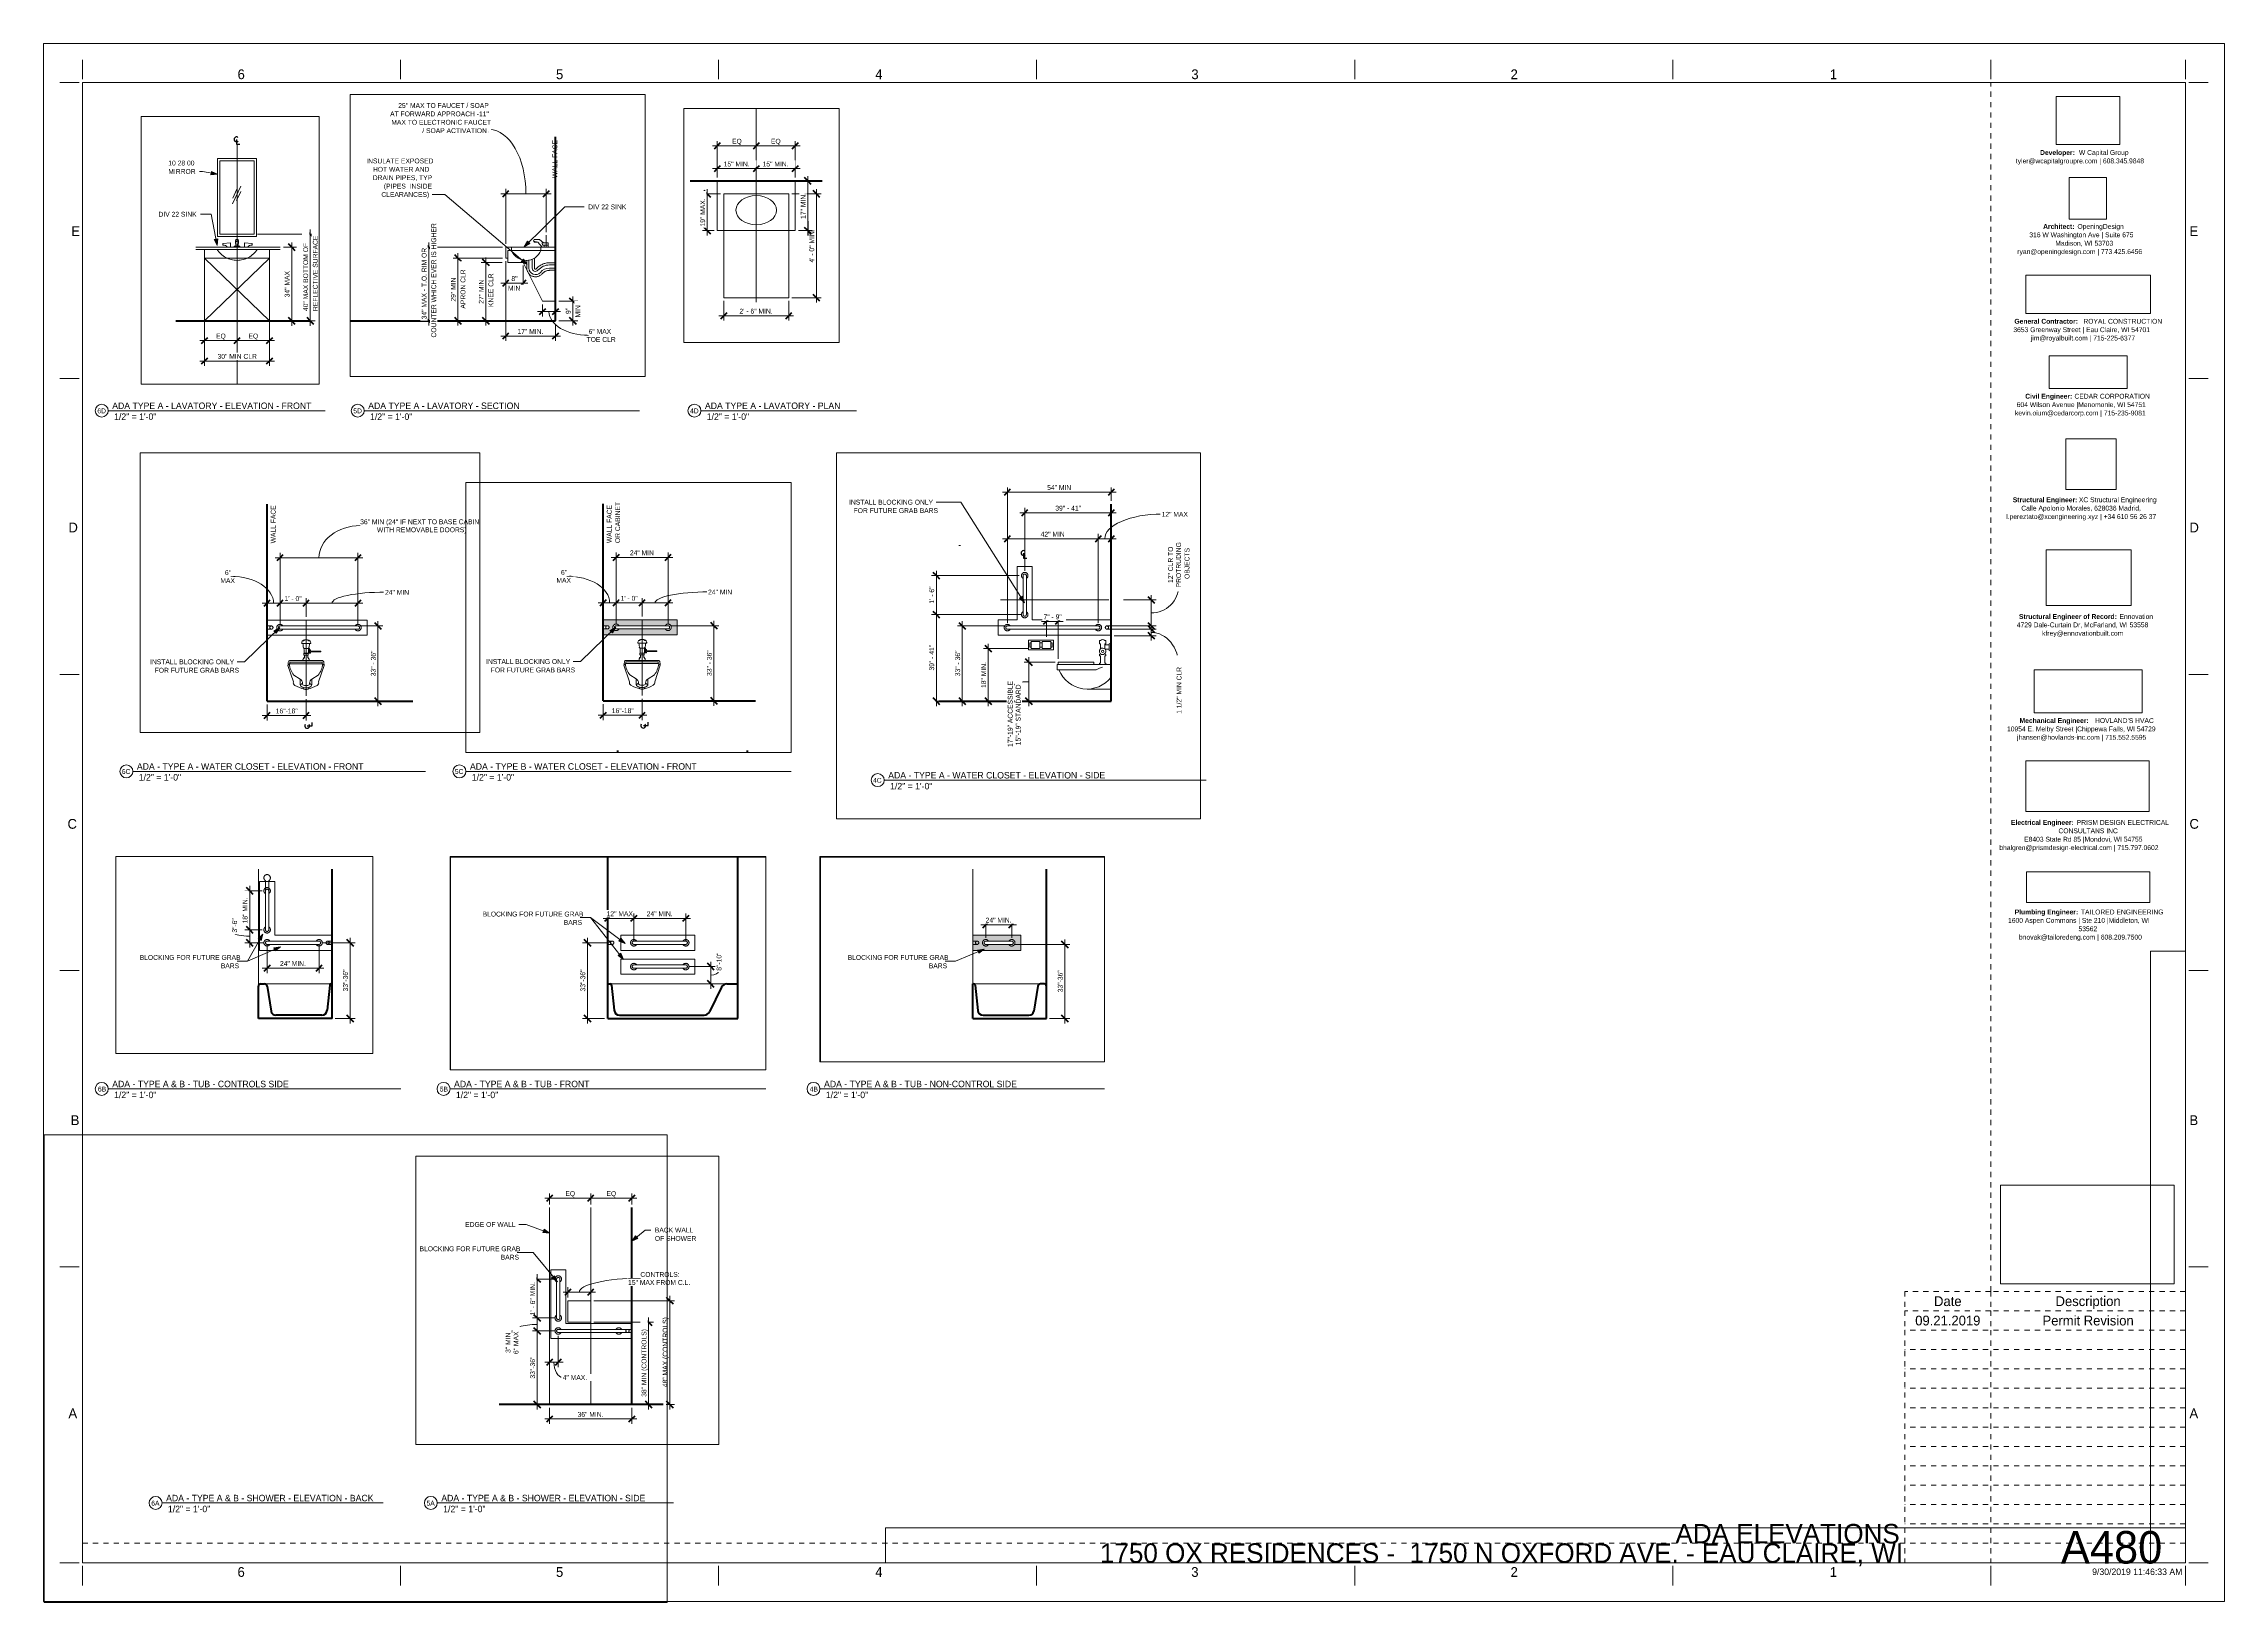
# Paper-space layout 'Layout1' of a CAD drawing. Header units: inches. Extents: x 0 to 42, y 0 to 30.
# The model-space entities are those that its viewports show. They can reach past a viewport. Long polylines and large blocks are cut down to what shows.
import ezdxf

# ---------------------------------------------------------------- set-up
doc = ezdxf.new("R2010")
doc.units = ezdxf.units.IN
doc.header["$MEASUREMENT"] = 0
doc.header["$XCLIPFRAME"] = 2
for name, pattern in [('Center 1_4_', [0.53125, 0.25, -0.09375, 0.09375, -0.09375]), ('Dash', [0.25, 0.125, -0.125]), ('Dot 1_32_', [0.03125, 0, -0.03125]), ('Hidden 1_8_', [0.1875, 0.125, -0.0625])]:
    doc.linetypes.add(name, pattern=pattern)
for name, color, linetype, lineweight in [('A-ANNO-DIMS', 211, 'Continuous', 9), ('A-ANNO-DIMS-24', 211, 'Continuous', 9), ('A-ANNO-NOTE', 131, 'Continuous', 9), ('A-ANNO-NOTE-1', 131, 'Continuous', 30), ('A-DETL', 90, 'Continuous', 9), ('A-DETL-1', 90, 'Dot 1_32_', 18), ('A-DETL-CNTR', 5, 'Center 1_4_', 9), ('A-DETL-GENF-1', 7, 'Continuous', 9), ('A-DETL-HDLN', 90, 'Hidden 1_8_', 9), ('A-DETL-THIN', 151, 'Continuous', 9), ('A-DETL-WIDE', 214, 'Continuous', 70), ('G-ANNO-REFR', 1, 'Dash', 9), ('G-ANNO-SCHD', 231, 'Continuous', 9), ('G-ANNO-TEXT-1', 147, 'Continuous', 20), ('G-ANNO-TTLB', 6, 'Continuous', 9), ('G-ANNO-TTLB-MEDM', 33, 'Continuous', 20)]:
    doc.layers.add(name, color=color, linetype=linetype, lineweight=lineweight)
doc.layers.add('G-ANNO-NPLT', color=191, linetype='Continuous', plot=False)
doc.styles.add('Century Gothic', font='ufonts.com_century-gothic.ttf', dxfattribs={"height": 2.25})
doc.styles.add('Century Gothic_1', font='ufonts.com_century-gothic.ttf', dxfattribs={"height": 0.1875})
doc.styles.add('Century Gothic_2', font='ufonts.com_century-gothic.ttf', dxfattribs={"height": 0.09375})
doc.styles.add('Century Gothic_3', font='ufonts.com_century-gothic.ttf', dxfattribs={"height": 0.125})
doc.styles.add('Century Gothic_4', font='ufonts.com_century-gothic.ttf', dxfattribs={"height": 0.625})
doc.styles.add('Century Gothic_5', font='ufonts.com_century-gothic.ttf', dxfattribs={"height": 0.375})
doc.styles.add('Century Gothic_B', font='GOTHICB.TTF', dxfattribs={"height": 0.09375})
doc.dimstyles.new('OD_1__HACK', dxfattribs={"dimscale": 12, "dimtxt": 2.349379, "dimasz": 0.25, "dimexe": 0.1875, "dimexo": 0.125, "dimgap": 0.03125, "dimtad": 1, "dimdec": 0, "dimzin": 3, "dimdsep": 46, "dimlunit": 4, "dimtxsty": 'Century Gothic', "dimblk1": 'OBLIQUE', "dimblk2": 'OBLIQUE', "dimsah": 1, "dimcen": 0.09, "dimdle": 0.1875, "dimazin": 0, "dimtfac": 1, "dimtdec": 4, "dimtix": 1, "dimtmove": 0, "dimatfit": 3, "dimfxl": 1, "dimtvp": 1, "dimtfill": 1, "dimfrac": 2, "dimtolj": 1, "dimtzin": 0, "dimarcsym": 2})
doc.dimstyles.new('OD_1__HACK_1', dxfattribs={"dimscale": 12, "dimtxt": 2.349379, "dimasz": 0.25, "dimexe": 0.1875, "dimexo": 0.125, "dimgap": 0.03125, "dimtad": 1, "dimdec": 0, "dimzin": 3, "dimdsep": 46, "dimlunit": 4, "dimtxsty": 'Century Gothic', "dimblk1": 'OBLIQUE', "dimblk2": 'OBLIQUE', "dimsah": 1, "dimcen": 0.09, "dimdle": 0.1875, "dimazin": 0, "dimtfac": 1, "dimtdec": 4, "dimtix": 1, "dimtmove": 1, "dimatfit": 3, "dimfxl": 1, "dimtvp": 1, "dimtfill": 1, "dimfrac": 2, "dimtolj": 1, "dimtzin": 0, "dimarcsym": 2})
picture_1 = doc.add_image_def('image2.jpg', size_in_pixel=(1176, 668))
picture_2 = doc.add_image_def('image3.jpg', size_in_pixel=(2440, 1006))
picture_3 = doc.add_image_def('image4.jpg', size_in_pixel=(785, 514))
picture_4 = doc.add_image_def('image5.png', size_in_pixel=(300, 300))
picture_5 = doc.add_image_def('image6.jpg', size_in_pixel=(336, 83))
picture_6 = doc.add_image_def('image7.jpg', size_in_pixel=(278, 110))
picture_7 = doc.add_image_def('image8.jpg', size_in_pixel=(302, 126))
picture_8 = doc.add_image_def('image9.jpg', size_in_pixel=(261, 80))
picture_9 = doc.add_image_def('image10.jpg', size_in_pixel=(344, 261))
picture_10 = doc.add_image_def('image11.jpg', size_in_pixel=(547, 610))
picture_11 = doc.add_image_def('image12.jpg', size_in_pixel=(95, 1663))
picture_12 = doc.add_image_def('image13.jpg', size_in_pixel=(3536, 95))
picture_13 = doc.add_image_def('image1.png', size_in_pixel=(924, 418))

psp = doc.layouts.get("Layout1")

# ---------------------------------------------------------------- texts
at = {"layer": 'G-ANNO-SCHD', "color": 147, "char_height": 0.1875, "attachment_point": 2, "line_spacing_factor": 0.984502, "style": 'Century Gothic_1'}
for s, insert, width in [('Date', (36.663, 5.893), 0.73997), ('Description', (39.365, 5.893), 1.66316), ('09.21.2019', (36.663, 5.52), 1.54101), ('Permit Revision', (39.365, 5.52), 2.20581)]:
    psp.add_mtext(s, dxfattribs=dict(at, insert=insert, width=width))
at = {"layer": 'G-ANNO-TTLB', "attachment_point": 1}
for s, insert, char_height, width, style in [('ADA TYPE A - LAVATORY - ELEVATION - FRONT', (1.311, 23.103), 0.125, 4.59866, 'Century Gothic_3'), ('ADA TYPE A - LAVATORY - SECTION', (6.241, 23.103), 0.125, 3.51291, 'Century Gothic_3'), ('ADA TYPE A - LAVATORY - PLAN', (12.726, 23.103), 0.125, 3.16887, 'Century Gothic_3'), ('6D', (1.025, 22.989), 0.0937, 0.20831, 'Century Gothic_2'), (' 1/2" = 1\'-0"', (1.301, 22.893), 0.125, 1.111, 'Century Gothic_3'), ('5D', (5.954, 22.989), 0.0937, 0.20831, 'Century Gothic_2'), (' 1/2" = 1\'-0"', (6.23, 22.893), 0.125, 1.111, 'Century Gothic_3'), ('4D', (12.439, 22.989), 0.0937, 0.20831, 'Century Gothic_2'), (' 1/2" = 1\'-0"', (12.715, 22.893), 0.125, 1.111, 'Century Gothic_3'), ('6C', (1.496, 16.045), 0.0937, 0.21778, 'Century Gothic_2'), ('ADA - TYPE A - WATER CLOSET - ELEVATION - FRONT', (1.786, 16.158), 0.125, 5.15416, 'Century Gothic_3'), ('5C', (7.91, 16.045), 0.0937, 0.21778, 'Century Gothic_2'), ('ADA - TYPE B - WATER CLOSET - ELEVATION - FRONT', (8.201, 16.158), 0.125, 5.12575, 'Century Gothic_3'), ('ADA - TYPE A - WATER CLOSET - ELEVATION - SIDE', (16.256, 15.989), 0.125, 4.92059, 'Century Gothic_3'), (' 1/2" = 1\'-0"', (1.776, 15.949), 0.125, 1.111, 'Century Gothic_3'), (' 1/2" = 1\'-0"', (8.19, 15.949), 0.125, 1.111, 'Century Gothic_3'), ('4C', (15.965, 15.875), 0.0937, 0.21778, 'Century Gothic_2'), (' 1/2" = 1\'-0"', (16.246, 15.779), 0.125, 1.111, 'Century Gothic_3'), ('6B', (1.036, 9.93), 0.0937, 0.17991, 'Century Gothic_2'), ('ADA - TYPE A & B - TUB - CONTROLS SIDE', (1.311, 10.044), 0.125, 4.04947, 'Century Gothic_3'), (' 1/2" = 1\'-0"', (1.301, 9.834), 0.125, 1.111, 'Century Gothic_3'), ('5B', (7.619, 9.93), 0.0937, 0.17991, 'Century Gothic_2'), ('ADA - TYPE A & B - TUB - FRONT', (7.894, 10.044), 0.125, 3.10575, 'Century Gothic_3'), (' 1/2" = 1\'-0"', (7.884, 9.834), 0.125, 1.111, 'Century Gothic_3'), ('4B', (14.744, 9.93), 0.0937, 0.17991, 'Century Gothic_2'), ('ADA - TYPE A & B - TUB - NON-CONTROL SIDE', (15.02, 10.044), 0.125, 4.51344, 'Century Gothic_3'), (' 1/2" = 1\'-0"', (15.009, 9.834), 0.125, 1.111, 'Century Gothic_3'), ('6A', (2.063, 1.957), 0.0937, 0.20516, 'Century Gothic_2'), ('ADA - TYPE A & B - SHOWER - ELEVATION - BACK', (2.349, 2.071), 0.125, 4.82906, 'Century Gothic_3'), (' 1/2" = 1\'-0"', (2.338, 1.861), 0.125, 1.111, 'Century Gothic_3'), ('5A', (7.364, 1.957), 0.0937, 0.20516, 'Century Gothic_2'), ('ADA - TYPE A & B - SHOWER - ELEVATION - SIDE', (7.649, 2.071), 0.125, 4.69334, 'Century Gothic_3'), (' 1/2" = 1\'-0"', (7.639, 1.861), 0.125, 1.111, 'Century Gothic_3'), ('ADA ELEVATIONS', (31.418, 1.51), 0.375, 5.18887, 'Century Gothic_5'), ('1750 OX RESIDENCES -  1750 N OXFORD AVE. - EAU CLAIRE, WI', (20.334, 1.136), 0.375, 18.62187, 'Century Gothic_5')]:
    psp.add_mtext(s, dxfattribs=dict(at, insert=insert, char_height=char_height, width=width, style=style))

msp = doc.modelspace()

# ---------------------------------------------------------------- texts
at = {"layer": 'A-ANNO-NOTE', "char_height": 2.25, "attachment_point": 1, "style": 'Century Gothic'}
for s, insert, width in [('BLOCKING FOR FUTURE GRAB', (1181.397, -116.359), 54.6915), ('BARS', (1218.897, -120.234), 9.2415), ('BLOCKING FOR FUTURE GRAB', (2157.553, -398.054), 54.6915), ('BARS', (2195.053, -401.929), 9.2415), ('BLOCKING FOR FUTURE GRAB', (2020.074, -418.09), 54.6915), ('BLOCKING FOR FUTURE GRAB', (2314.364, -418.09), 54.6915), ('BARS', (2057.574, -421.965), 9.2415), ('BARS', (2351.864, -421.965), 9.2415)]:
    msp.add_mtext(s, dxfattribs=dict(at, insert=insert, width=width))
at = {"layer": 'G-ANNO-TEXT-1', "char_height": 2.25, "attachment_point": 1, "style": 'Century Gothic'}
for s, insert, width in [('25" MAX TO FAUCET / SOAP ', (1803.966, -88.852), 50.7525), ('AT FORWARD APPROACH -11" ', (1800.216, -92.727), 55.2975), ('INSTALL BLOCKING ONLY ', (1515.054, -96.396), 46.5105), ('MAX TO ELECTRONIC FAUCET ', (1800.779, -96.602), 54.61575), ('FOR FUTURE GRAB BARS', (1517.179, -100.271), 43.935), ('/ SOAP ACTIVATION', (1815.091, -100.477), 37.269), ('EDGE OF WALL', (1202.492, -105.122), 27.80025), ('BACK WALL ', (1290.15, -107.694), 22.64925), ('OF SHOWER', (1290.15, -111.569), 22.2705), ('INSULATE EXPOSED ', (1789.171, -114.476), 34.6935), ('10 28 00 ', (1698.33, -115.437), 15.9075), ('HOT WATER AND ', (1792.296, -118.351), 30.906), ('MIRROR', (1698.33, -119.312), 15.15), ('DRAIN PIPES, TYP', (1792.171, -122.226), 31.0575), ('(PIPES  INSIDE ', (1797.296, -126.101), 24.846), ('CLEARANCES)', (1796.171, -129.976), 26.2095), ('DIV 22 SINK', (1891.785, -135.721), 21.21), ('DIV 22 SINK', (1693.801, -139.096), 21.21), ('INSTALL BLOCKING ONLY ', (1340.04, -170.175), 46.5105), ('FOR FUTURE GRAB BARS', (1342.165, -174.05), 43.935), ('INSTALL BLOCKING ONLY ', (2457.399, -314.175), 46.5105), ('FOR FUTURE GRAB BARS', (2459.524, -318.05), 43.935)]:
    msp.add_mtext(s, dxfattribs=dict(at, insert=insert, width=width))
at = {"layer": 'G-ANNO-TEXT-1', "char_height": 2.25, "attachment_point": 1, "rotation": 90, "style": 'Century Gothic'}
for s, insert, width in [('WALL FACE', (1875.244, -123.545), 21.0585), ('OR CABINET', (2517.052, -260.545), 22.49775), ('WALL FACE', (2513.177, -260.545), 21.0585)]:
    msp.add_mtext(s, dxfattribs=dict(at, insert=insert, width=width))

# ---------------------------------------------------------------- blocks, each defined once
blk = doc.blocks.new('OD Title Block - 30x42 - CDs - one-1998340-ADA ELEVATIONS')
at = {"layer": 'G-ANNO-TTLB'}
for p, q in [((-0.01, 30.014), (41.99, 30.014)), ((-0.01, 0.014), (-0.01, 30.014)), ((41.99, 0.014), (41.99, 30.014)), ((-0.01, 0.014), (41.99, 0.014))]:
    blk.add_line(p, q, dxfattribs=at)
at = {"layer": 'G-ANNO-TTLB', "linetype": 'Dot 1_32_', "lineweight": 13}
for p, q in [((37.49, 5.989), (37.49, 29.264)), ((0.74, 1.137), (35.905, 1.137))]:
    blk.add_line(p, q, dxfattribs=at)
at = {"layer": 'G-ANNO-TTLB-MEDM'}
for p, q in [((0.74, 29.326), (0.74, 29.701)), ((6.865, 29.326), (6.865, 29.701)), ((12.99, 29.326), (12.99, 29.701)), ((19.115, 29.326), (19.115, 29.701)), ((25.24, 29.326), (25.24, 29.701)), ((31.365, 29.326), (31.365, 29.701)), ((37.49, 29.326), (37.49, 29.701)), ((41.24, 29.326), (41.24, 29.701)), ((0.677, 29.264), (0.302, 29.264)), ((0.74, 29.264), (41.24, 29.264)), ((0.74, 29.264), (0.74, 0.764)), ((41.24, 29.264), (41.24, 0.764)), ((41.302, 29.264), (41.677, 29.264)), ((0.677, 23.564), (0.302, 23.564)), ((41.302, 23.564), (41.677, 23.564)), ((0.677, 17.864), (0.302, 17.864)), ((41.302, 17.864), (41.677, 17.864)), ((0.677, 12.164), (0.302, 12.164)), ((41.302, 12.164), (41.677, 12.164)), ((0.677, 6.464), (0.302, 6.464)), ((41.302, 6.464), (41.677, 6.464)), ((0.677, 0.764), (0.302, 0.764)), ((0.74, 0.764), (41.24, 0.764)), ((0.74, 0.701), (0.74, 0.326)), ((6.865, 0.701), (6.865, 0.326)), ((12.99, 0.701), (12.99, 0.326)), ((19.115, 0.701), (19.115, 0.326)), ((25.24, 0.701), (25.24, 0.326)), ((31.365, 0.701), (31.365, 0.326)), ((37.49, 0.701), (37.49, 0.326)), ((41.24, 0.701), (41.24, 0.326)), ((41.302, 0.764), (41.677, 0.764))]:
    blk.add_line(p, q, dxfattribs=at)
at = {"layer": 'G-ANNO-TTLB', "attachment_point": 1}
for s, insert, char_height, width, style in [('6', (3.725, 29.517), 0.188, 0.17675, 'Century Gothic_1'), ('5', (9.858, 29.517), 0.188, 0.17675, 'Century Gothic_1'), ('4', (16.007, 29.517), 0.188, 0.17675, 'Century Gothic_1'), ('3', (22.094, 29.517), 0.188, 0.17675, 'Century Gothic_1'), ('2', (28.242, 29.517), 0.188, 0.17675, 'Century Gothic_1'), ('1', (34.391, 29.517), 0.188, 0.17675, 'Century Gothic_1'), ('tyler@wcapitalgroupre.com | 608.345.9848', (37.974, 27.802), 0.09375, 3.36141, 'Century Gothic_2'), ('Developer: ', (38.44, 27.964), 0.09375, 0.90584, 'Century Gothic_B'), ('W Capital Group', (39.188, 27.964), 0.09375, 1.32878, 'Century Gothic_2'), ('E', (0.523, 26.497), 0.188, 0.17044, 'Century Gothic_1'), ('Architect: ', (38.499, 26.54), 0.09375, 0.80169, 'Century Gothic_B'), ('OpeningDesign', (39.16, 26.54), 0.09375, 1.212, 'Century Gothic_2'), ('E', (41.317, 26.497), 0.188, 0.17044, 'Century Gothic_1'), ('ryan@openingdesign.com | 773.425.6456', (38.002, 26.056), 0.09375, 3.21937, 'Century Gothic_2'), ('316 W Washington Ave | Suite 675', (38.233, 26.379), 0.09375, 2.65756, 'Century Gothic_2'), ('Madison, WI 53703', (38.733, 26.217), 0.09375, 1.44556, 'Century Gothic_2'), ('3653 Greenway Street | Eau Claire, WI 54701', (37.925, 24.552), 0.09375, 3.4845, 'Century Gothic_2'), ('General Contractor: ', (37.946, 24.714), 0.09375, 1.60969, 'Century Gothic_B'), ('jim@royalbuilt.com | 715-225-6377', (38.263, 24.391), 0.09375, 2.66387, 'Century Gothic_2'), ('ROYAL CONSTRUCTION', (39.274, 24.714), 0.09375, 1.82116, 'Century Gothic_2'), ('604 Wilson Avenue |Menomonie, WI 54751', (37.99, 23.109), 0.09375, 3.32669, 'Century Gothic_2'), ('Civil Engineer: ', (38.154, 23.271), 0.09375, 1.14888, 'Century Gothic_B'), ('CEDAR CORPORATION', (39.102, 23.271), 0.09375, 1.78012, 'Century Gothic_2'), ('kevin.oium@cedarcorp.com | 715-235-9081', (37.956, 22.948), 0.09375, 3.40559, 'Century Gothic_2'), ('Structural Engineer: ', (37.914, 21.277), 0.09375, 1.54341, 'Century Gothic_B'), ('Calle Apolonio Morales, 628036 Madrid, ', (38.078, 21.116), 0.09375, 3.15309, 'Century Gothic_2'), ('XC Structural Engineering', (39.188, 21.277), 0.09375, 1.96319, 'Century Gothic_2'), ('D', (0.468, 20.791), 0.188, 0.23672, 'Century Gothic_1'), ('l.pereztato@xcengineering.xyz | +34 610 56 26 37', (37.787, 20.954), 0.09375, 3.81591, 'Century Gothic_2'), ('D', (41.317, 20.791), 0.188, 0.23672, 'Century Gothic_1'), ('Structural Engineer of Record: ', (38.034, 19.03), 0.09375, 2.34509, 'Century Gothic_B'), ('Ennovation', (39.969, 19.03), 0.0937, 0.87428, 'Century Gothic_2'), ('4729 Dale-Curtain Dr, McFarland, WI 53558', (37.992, 18.869), 0.09375, 3.32037, 'Century Gothic_2'), ('kfrey@ennovationbuilt.com', (38.479, 18.707), 0.09375, 2.13994, 'Century Gothic_2'), ('10954 E. Melby Street |Chippewa Falls, WI 54729', (37.803, 16.865), 0.09375, 3.77487, 'Century Gothic_2'), ('Mechanical Engineer: ', (38.045, 17.026), 0.09375, 1.76119, 'Century Gothic_B'), ("HOVLAND'S HVAC", (39.498, 17.026), 0.09375, 1.42663, 'Century Gothic_2'), ('jhansen@hovlands-inc.com | 715.552.5595', (37.996, 16.704), 0.09375, 3.31091, 'Century Gothic_2'), ('C', (0.45, 15.084), 0.188, 0.25881, 'Century Gothic_1'), ('Electrical Engineer: ', (37.88, 15.064), 0.09375, 1.53394, 'Century Gothic_B'), ('E8403 State Rd 85 |Mondovi, WI 54755', (38.133, 14.741), 0.09375, 2.9795, 'Century Gothic_2'), ('CONSULTANS INC', (38.794, 14.903), 0.09375, 1.37613, 'Century Gothic_2'), ('PRISM DESIGN ELECTRICAL ', (39.146, 15.064), 0.09375, 2.09891, 'Century Gothic_2'), ('C', (41.317, 15.084), 0.188, 0.25881, 'Century Gothic_1'), ('bhalgren@prismdesign-electrical.com | 715.797.0602', (37.656, 14.58), 0.09375, 4.13469, 'Century Gothic_2'), ('1600 Aspen Commons | Ste 210 |Middleton, WI ', (37.823, 13.178), 0.09375, 3.77172, 'Century Gothic_2'), ('Plumbing Engineer: ', (37.951, 13.34), 0.09375, 1.54656, 'Century Gothic_B'), ('TAILORED ENGINEERING', (39.227, 13.34), 0.09375, 1.87166, 'Century Gothic_2'), ('bnovak@tailoredeng.com | 608.209.7500', (38.034, 12.856), 0.09375, 3.21622, 'Century Gothic_2'), ('53562', (39.18, 13.017), 0.0937, 0.44188, 'Century Gothic_2'), ('B', (0.512, 9.378), 0.188, 0.18306, 'Century Gothic_1'), ('B', (41.317, 9.378), 0.188, 0.18306, 'Century Gothic_1'), ('A', (0.468, 3.734), 0.188, 0.23672, 'Century Gothic_1'), ('A', (41.317, 3.734), 0.188, 0.23672, 'Century Gothic_1'), ('6', (3.724, 0.679), 0.188, 0.17675, 'Century Gothic_1'), ('5', (9.858, 0.679), 0.188, 0.17675, 'Century Gothic_1'), ('4', (16.007, 0.679), 0.188, 0.17675, 'Century Gothic_1'), ('3', (22.093, 0.679), 0.188, 0.17675, 'Century Gothic_1'), ('2', (28.242, 0.679), 0.188, 0.17675, 'Century Gothic_1'), ('1', (34.39, 0.679), 0.188, 0.17675, 'Century Gothic_1')]:
    blk.add_mtext(s, dxfattribs=dict(at, insert=insert, char_height=char_height, width=width, style=style))
at = {"layer": 'G-ANNO-TTLB'}
image = blk.add_image(picture_9, insert=(38.752, 28.068), size_in_units=(1.226, 0.93), dxfattribs=at)
image.dxf.flags = 7
image = blk.add_image(picture_10, insert=(38.999, 26.632), size_in_units=(0.719, 0.802), rotation=0, dxfattribs=at)
image.dxf.flags = 7
image = blk.add_image(picture_8, insert=(38.163, 24.818), size_in_units=(2.404, 0.737), dxfattribs=at)
image.dxf.flags = 7
image = blk.add_image(picture_7, insert=(38.612, 23.375), size_in_units=(1.506, 0.628), dxfattribs=at)
image.dxf.flags = 7
image = blk.add_image(picture_4, insert=(38.938, 21.431), size_in_units=(0.97, 0.97), dxfattribs=at)
image.dxf.flags = 7
image = blk.add_image(picture_3, insert=(38.558, 19.194), size_in_units=(1.638, 1.072), dxfattribs=at)
image.dxf.flags = 7
image = blk.add_image(picture_6, insert=(38.326, 17.131), size_in_units=(2.077, 0.822), dxfattribs=at)
image.dxf.flags = 7
image = blk.add_image(picture_2, insert=(38.167, 15.226), size_in_units=(2.376, 0.98), dxfattribs=at)
image.dxf.flags = 7
image = blk.add_image(picture_5, insert=(38.179, 13.479), size_in_units=(2.372, 0.586), dxfattribs=at)
image.dxf.flags = 7
image = blk.add_image(picture_11, insert=(40.567, 0.764), size_in_units=(0.673, 11.775), dxfattribs=at)
image.dxf.flags = 7
image = blk.add_image(picture_1, insert=(37.679, 6.133), size_in_units=(3.341, 1.898), dxfattribs=at)
image.dxf.flags = 7
image = blk.add_image(picture_12, insert=(16.203, 0.764), size_in_units=(25.037, 0.673), dxfattribs=at)
image.dxf.flags = 7
blk = doc.blocks.new('Viewport - All On-568496-ADA ELEVATIONS')
at = {"layer": 'G-ANNO-TTLB'}
for start, end in [(360, 180), (180, 360)]:
    blk.add_arc((-0.125, 0), 0.125, start, end, dxfattribs=at)
blk = doc.blocks.new('DIMBLOCK4-ADA - TYPE A _ B - SHOWER - ELEVATION - SIDE')
at = {"layer": 'A-ANNO-DIMS-24'}
for p, q in [((1245.499, -157.714), (1245.499, -172.119)), ((1245.499, -169.869), (1245.499, -157.714)), ((1241.499, -170.49), (1241.499, -167.619)), ((1247.749, -169.869), (1239.249, -169.869)), ((1241.499, -169.869), (1241.499, -170.49))]:
    blk.add_line(p, q, dxfattribs=at)
at = {"layer": 'A-ANNO-DIMS-24', "lineweight": 50}
for p, q in [((1241.499, -169.869), (1242.999, -168.369)), ((1245.499, -169.869), (1246.999, -168.369)), ((1241.499, -169.869), (1239.999, -171.369)), ((1245.499, -169.869), (1243.999, -171.369))]:
    blk.add_line(p, q, dxfattribs=at)
at = {"layer": 'A-ANNO-DIMS-24'}
blk.add_ellipse((1247.56, -169.869), major_axis=(0, 7.011), ratio=0.579149, start_param=1.570796, end_param=3.141593, dxfattribs=at)
at = {"layer": 'A-ANNO-DIMS-24', "color": 0, "insert": (1247.56, -175.842), "char_height": 2.25, "width": 13.69352, "attachment_point": 1, "line_spacing_factor": 0.984502, "style": 'Century Gothic', "bg_fill": 3, "box_fill_scale": 1.25, "bg_fill_color": 256, "bg_fill_true_color": 13158600, "bg_fill_transparency": 0}
blk.add_mtext('4" MAX.', dxfattribs=at)
blk = doc.blocks.new('_Oblique')
at = {"color": 0, "linetype": 'ByBlock', "lineweight": -2}
blk.add_line((-0.5, -0.5), (0.5, 0.5), dxfattribs=at)
blk = doc.blocks.new('DIMBLOCK5-ADA - TYPE A _ B - SHOWER - ELEVATION - SIDE')
at = {"layer": 'A-ANNO-DIMS-24'}
for p, q in [((1235.781, -129.214), (1235.781, -149.464)), ((1243.999, -131.464), (1233.531, -131.464)), ((1235.781, -131.464), (1243.999, -131.464)), ((1243.999, -149.464), (1233.531, -149.464)), ((1235.781, -149.464), (1243.999, -149.464))]:
    blk.add_line(p, q, dxfattribs=at)
at = {"layer": 'A-ANNO-DIMS-24', "lineweight": 50}
for p, q in [((1235.781, -131.464), (1234.281, -129.964)), ((1235.781, -131.464), (1237.281, -132.964)), ((1235.781, -149.464), (1234.281, -147.964)), ((1235.781, -149.464), (1237.281, -150.964))]:
    blk.add_line(p, q, dxfattribs=at)
at = {"layer": 'A-ANNO-DIMS-24', "color": 0, "insert": (1232.522, -148.221), "char_height": 2.25, "width": 18.61603, "attachment_point": 1, "rotation": 90, "line_spacing_factor": 0.984502, "style": 'Century Gothic', "bg_fill": 3, "box_fill_scale": 1.25, "bg_fill_color": 256, "bg_fill_true_color": 13158600, "bg_fill_transparency": 0}
blk.add_mtext('1\' - 6" MIN.', dxfattribs=at)
blk = doc.blocks.new('DIMBLOCK6-ADA - TYPE A _ B - SHOWER - ELEVATION - SIDE')
at = {"layer": 'A-ANNO-DIMS-24', "lineweight": 50}
for p, q in [((1235.781, -149.464), (1234.281, -147.964)), ((1235.781, -149.464), (1237.281, -150.964)), ((1235.781, -155.464), (1234.281, -153.964)), ((1235.781, -155.464), (1237.281, -156.964))]:
    blk.add_line(p, q, dxfattribs=at)
at = {"layer": 'A-ANNO-DIMS-24'}
for p, q in [((1243.999, -149.464), (1233.531, -149.464)), ((1235.781, -149.464), (1235.781, -155.464)), ((1235.781, -149.464), (1243.999, -149.464)), ((1243.999, -155.464), (1233.531, -155.464)), ((1235.781, -155.464), (1243.999, -155.464))]:
    blk.add_line(p, q, dxfattribs=at)
blk.add_ellipse((1235.781, -156.103), major_axis=(11.735, 0), ratio=0.310121, start_param=1.570796, end_param=3.141593, dxfattribs=at)
at = {"layer": 'A-ANNO-DIMS-24', "color": 0, "char_height": 2.25, "attachment_point": 1, "rotation": 90, "line_spacing_factor": 0.984502, "style": 'Century Gothic', "bg_fill": 3, "box_fill_scale": 1.25, "bg_fill_color": 256, "bg_fill_true_color": 13158600, "bg_fill_transparency": 0}
for s, insert, width in [('6" MAX', (1224.854, -166.135), 12.66427), ('3" MIN', (1221.163, -165.613), 11.41127)]:
    blk.add_mtext(s, dxfattribs=dict(at, insert=insert, width=width))
blk = doc.blocks.new('DIMBLOCK7-ADA - TYPE A _ B - SHOWER - ELEVATION - SIDE')
at = {"layer": 'A-ANNO-DIMS-24', "lineweight": 50}
for p, q in [((1235.781, -155.464), (1234.281, -153.964)), ((1235.781, -155.464), (1237.281, -156.964)), ((1235.781, -189.464), (1234.281, -187.964)), ((1235.781, -189.464), (1237.281, -190.964))]:
    blk.add_line(p, q, dxfattribs=at)
at = {"layer": 'A-ANNO-DIMS-24'}
for p, q in [((1243.999, -155.464), (1233.531, -155.464)), ((1235.781, -155.464), (1235.781, -191.714)), ((1235.781, -155.464), (1243.999, -155.464)), ((1236.403, -189.464), (1233.531, -189.464)), ((1235.781, -189.464), (1236.403, -189.464))]:
    blk.add_line(p, q, dxfattribs=at)
at = {"layer": 'A-ANNO-DIMS-24', "color": 0, "insert": (1232.522, -177.461), "char_height": 2.25, "width": 11.99302, "attachment_point": 1, "rotation": 90, "line_spacing_factor": 0.984502, "style": 'Century Gothic', "bg_fill": 3, "box_fill_scale": 1.25, "bg_fill_color": 256, "bg_fill_true_color": 13158600, "bg_fill_transparency": 0}
blk.add_mtext('33"-36"', dxfattribs=at)
blk = doc.blocks.new('DIMBLOCK8-ADA - TYPE A _ B - SHOWER - ELEVATION - SIDE')
at = {"layer": 'A-ANNO-DIMS-24'}
for p, q in [((1249.999, -139.964), (1249.999, -135.279)), ((1260.499, -138.15), (1260.499, -135.279)), ((1262.749, -137.529), (1247.749, -137.529)), ((1249.999, -137.529), (1249.999, -139.964)), ((1260.499, -137.529), (1260.499, -138.15))]:
    blk.add_line(p, q, dxfattribs=at)
at = {"layer": 'A-ANNO-DIMS-24', "lineweight": 50}
for p, q in [((1249.999, -137.529), (1251.499, -136.029)), ((1260.499, -137.529), (1261.999, -136.029)), ((1249.999, -137.529), (1248.499, -139.029)), ((1260.499, -137.529), (1258.999, -139.029))]:
    blk.add_line(p, q, dxfattribs=at)
at = {"layer": 'A-ANNO-DIMS-24'}
blk.add_ellipse((1283.46, -137.529), major_axis=(28.211, 0), ratio=0.227517, start_param=1.570796, end_param=3.141593, dxfattribs=at)
at = {"layer": 'A-ANNO-DIMS-24', "color": 0, "char_height": 2.25, "attachment_point": 1, "line_spacing_factor": 0.984502, "style": 'Century Gothic', "bg_fill": 3, "box_fill_scale": 1.25, "bg_fill_color": 256, "bg_fill_true_color": 13158600, "bg_fill_transparency": 0}
for s, insert, width in [('CONTROLS:', (1283.46, -128.226), 20.85353), ('15" MAX FROM C.L.', (1277.773, -131.918), 34.5023)]:
    blk.add_mtext(s, dxfattribs=dict(at, insert=insert, width=width))
blk = doc.blocks.new('DIMBLOCK9-ADA - TYPE A _ B - SHOWER - ELEVATION - SIDE')
at = {"layer": 'A-ANNO-DIMS-24'}
for p, q in [((1241.499, -96.964), (1241.499, -91.865)), ((1260.499, -96.964), (1260.499, -91.865)), ((1239.249, -94.115), (1260.499, -94.115)), ((1241.499, -94.115), (1241.499, -96.964)), ((1260.499, -94.115), (1260.499, -96.964))]:
    blk.add_line(p, q, dxfattribs=at)
at = {"layer": 'A-ANNO-DIMS-24', "lineweight": 50}
for p, q in [((1241.499, -94.115), (1242.999, -92.615)), ((1260.499, -94.115), (1261.999, -92.615)), ((1241.499, -94.115), (1239.999, -95.615)), ((1260.499, -94.115), (1258.999, -95.615))]:
    blk.add_line(p, q, dxfattribs=at)
at = {"layer": 'A-ANNO-DIMS-24', "color": 0, "insert": (1248.799, -90.856), "char_height": 2.25, "width": 5.28051, "attachment_point": 1, "line_spacing_factor": 0.984502, "style": 'Century Gothic', "bg_fill": 3, "box_fill_scale": 1.25, "bg_fill_color": 256, "bg_fill_true_color": 13158600, "bg_fill_transparency": 0}
blk.add_mtext('EQ', dxfattribs=at)
blk = doc.blocks.new('DIMBLOCK10-ADA - TYPE A _ B - SHOWER - ELEVATION - SIDE')
at = {"layer": 'A-ANNO-DIMS-24'}
for p, q in [((1260.499, -96.964), (1260.499, -91.865)), ((1279.499, -96.964), (1279.499, -91.865)), ((1260.499, -94.115), (1281.749, -94.115)), ((1260.499, -94.115), (1260.499, -96.964)), ((1279.499, -94.115), (1279.499, -96.964))]:
    blk.add_line(p, q, dxfattribs=at)
at = {"layer": 'A-ANNO-DIMS-24', "lineweight": 50}
for p, q in [((1260.499, -94.115), (1261.999, -92.615)), ((1279.499, -94.115), (1280.999, -92.615)), ((1260.499, -94.115), (1258.999, -95.615)), ((1279.499, -94.115), (1277.999, -95.615))]:
    blk.add_line(p, q, dxfattribs=at)
at = {"layer": 'A-ANNO-DIMS-24', "color": 0, "insert": (1267.799, -90.856), "char_height": 2.25, "width": 5.28051, "attachment_point": 1, "line_spacing_factor": 0.984502, "style": 'Century Gothic', "bg_fill": 3, "box_fill_scale": 1.25, "bg_fill_color": 256, "bg_fill_true_color": 13158600, "bg_fill_transparency": 0}
blk.add_mtext('EQ', dxfattribs=at)
blk = doc.blocks.new('DIMBLOCK11-ADA - TYPE A _ B - SHOWER - ELEVATION - SIDE')
at = {"layer": 'A-ANNO-DIMS-24'}
for p, q in [((1287.272, -149.214), (1287.272, -191.714)), ((1261.999, -151.464), (1289.522, -151.464)), ((1287.272, -151.464), (1261.999, -151.464)), ((1287.894, -189.464), (1285.022, -189.464)), ((1287.272, -189.464), (1287.894, -189.464))]:
    blk.add_line(p, q, dxfattribs=at)
at = {"layer": 'A-ANNO-DIMS-24', "lineweight": 50}
for p, q in [((1287.272, -151.464), (1285.772, -149.964)), ((1287.272, -151.464), (1288.772, -152.964)), ((1287.272, -189.464), (1285.772, -187.964)), ((1287.272, -189.464), (1288.772, -190.964))]:
    blk.add_line(p, q, dxfattribs=at)
at = {"layer": 'A-ANNO-DIMS-24', "color": 0, "insert": (1284.013, -185.903), "char_height": 2.25, "width": 37.05306, "attachment_point": 1, "rotation": 90, "line_spacing_factor": 0.984502, "style": 'Century Gothic', "bg_fill": 3, "box_fill_scale": 1.25, "bg_fill_color": 256, "bg_fill_true_color": 13158600, "bg_fill_transparency": 0}
blk.add_mtext('38" MIN (CONTROLS)', dxfattribs=at)
blk = doc.blocks.new('DIMBLOCK12-ADA - TYPE A _ B - SHOWER - ELEVATION - SIDE')
at = {"layer": 'A-ANNO-DIMS-24'}
for p, q in [((1297.049, -139.214), (1297.049, -191.714)), ((1261.999, -141.464), (1299.299, -141.464)), ((1297.049, -141.464), (1261.999, -141.464)), ((1295.429, -189.464), (1299.299, -189.464)), ((1297.049, -189.464), (1295.429, -189.464))]:
    blk.add_line(p, q, dxfattribs=at)
at = {"layer": 'A-ANNO-DIMS-24', "lineweight": 50}
for p, q in [((1297.049, -141.464), (1295.549, -139.964)), ((1297.049, -141.464), (1298.549, -142.964)), ((1297.049, -189.464), (1295.549, -187.964)), ((1297.049, -189.464), (1298.549, -190.964))]:
    blk.add_line(p, q, dxfattribs=at)
at = {"layer": 'A-ANNO-DIMS-24', "color": 0, "insert": (1293.79, -181.425), "char_height": 2.25, "width": 38.30606, "attachment_point": 1, "rotation": 90, "line_spacing_factor": 0.984502, "style": 'Century Gothic', "bg_fill": 3, "box_fill_scale": 1.25, "bg_fill_color": 256, "bg_fill_true_color": 13158600, "bg_fill_transparency": 0}
blk.add_mtext('48" MAX (CONTROLS)', dxfattribs=at)
blk = doc.blocks.new('DIMBLOCK13-ADA - TYPE A _ B - SHOWER - ELEVATION - SIDE')
at = {"layer": 'A-ANNO-DIMS-24'}
for p, q in [((1241.499, -190.964), (1241.499, -198.383)), ((1241.499, -196.133), (1241.499, -190.964)), ((1279.499, -190.964), (1279.499, -198.383)), ((1279.499, -196.133), (1279.499, -190.964)), ((1239.249, -196.133), (1281.749, -196.133))]:
    blk.add_line(p, q, dxfattribs=at)
at = {"layer": 'A-ANNO-DIMS-24', "lineweight": 50}
for p, q in [((1241.499, -196.133), (1242.999, -194.633)), ((1279.499, -196.133), (1280.999, -194.633)), ((1241.499, -196.133), (1239.999, -197.633)), ((1279.499, -196.133), (1277.999, -197.633))]:
    blk.add_line(p, q, dxfattribs=at)
at = {"layer": 'A-ANNO-DIMS-24', "color": 0, "insert": (1254.439, -192.874), "char_height": 2.25, "width": 14.54377, "attachment_point": 1, "line_spacing_factor": 0.984502, "style": 'Century Gothic', "bg_fill": 3, "box_fill_scale": 1.25, "bg_fill_color": 256, "bg_fill_true_color": 13158600, "bg_fill_transparency": 0}
blk.add_mtext('36" MIN.', dxfattribs=at)
blk = doc.blocks.new('DIMBLOCK14-ADA - TYPE A - WATER CLOSET - ELEVATION - FRONT')
at = {"layer": 'A-ANNO-DIMS-24'}
for p, q in [((1400.113, -153.964), (1400.113, -141.938)), ((1394.113, -143.566), (1394.113, -146.438)), ((1394.113, -144.188), (1394.113, -143.566)), ((1391.863, -144.188), (1402.363, -144.188)), ((1400.113, -144.188), (1400.113, -153.964))]:
    blk.add_line(p, q, dxfattribs=at)
at = {"layer": 'A-ANNO-DIMS-24', "lineweight": 50}
for p, q in [((1394.113, -144.188), (1395.613, -142.688)), ((1400.113, -144.188), (1401.613, -142.688)), ((1394.113, -144.188), (1392.613, -145.688)), ((1400.113, -144.188), (1398.613, -145.688))]:
    blk.add_line(p, q, dxfattribs=at)
at = {"layer": 'A-ANNO-DIMS-24'}
blk.add_ellipse((1377.376, -144.188), major_axis=(19.737, 0), ratio=0.626562, start_param=0, end_param=1.570796, dxfattribs=at)
at = {"layer": 'A-ANNO-DIMS-24', "color": 0, "char_height": 2.25, "attachment_point": 1, "line_spacing_factor": 0.984502, "style": 'Century Gothic', "bg_fill": 3, "box_fill_scale": 1.25, "bg_fill_color": 256, "bg_fill_true_color": 13158600, "bg_fill_transparency": 0}
for s, insert, width in [('6"', (1374.654, -128.938), 3.26676), ('MAX', (1372.528, -132.629), 8.36826)]:
    blk.add_mtext(s, dxfattribs=dict(at, insert=insert, width=width))
blk = doc.blocks.new('DIMBLOCK15-ADA - TYPE A - WATER CLOSET - ELEVATION - FRONT')
at = {"layer": 'A-ANNO-DIMS-24'}
for p, q in [((1400.113, -153.964), (1400.113, -120.932)), ((1436.113, -153.964), (1436.113, -120.932)), ((1397.863, -123.182), (1438.363, -123.182)), ((1400.113, -123.182), (1400.113, -153.964)), ((1436.113, -123.182), (1436.113, -153.964))]:
    blk.add_line(p, q, dxfattribs=at)
at = {"layer": 'A-ANNO-DIMS-24', "lineweight": 50}
for p, q in [((1400.113, -123.182), (1401.613, -121.682)), ((1436.113, -123.182), (1437.613, -121.682)), ((1400.113, -123.182), (1398.613, -124.682)), ((1436.113, -123.182), (1434.613, -124.682))]:
    blk.add_line(p, q, dxfattribs=at)
at = {"layer": 'A-ANNO-DIMS-24'}
blk.add_ellipse((1437.148, -123.182), major_axis=(19.035, 0), ratio=0.77956, start_param=1.570796, end_param=3.141593, dxfattribs=at)
at = {"layer": 'A-ANNO-DIMS-24', "color": 0, "insert": (1444.886, -109.151), "char_height": 2.25, "width": 47.74832, "attachment_point": 1, "line_spacing_factor": 0.984502, "style": 'Century Gothic', "bg_fill": 3, "box_fill_scale": 1.25, "bg_fill_color": 256, "bg_fill_true_color": 13158600, "bg_fill_transparency": 0}
blk.add_mtext('WITH REMOVABLE DOORS)', dxfattribs=at)
at = {"layer": 'A-ANNO-DIMS-24', "color": 0, "insert": (1437.148, -105.459), "char_height": 2.25, "width": 66.3196, "attachment_point": 1, "line_spacing_factor": 0.984502, "style": 'Century Gothic', "bg_fill": 3, "box_fill_scale": 1.25, "bg_fill_color": 256, "bg_fill_true_color": 13158600, "bg_fill_transparency": 0}
blk.add_mtext('36" MIN (24" IF NEXT TO BASE CABINET', dxfattribs=at)
blk = doc.blocks.new('DIMBLOCK16-ADA - TYPE A - WATER CLOSET - ELEVATION - FRONT')
at = {"layer": 'A-ANNO-DIMS-24'}
for p, q in [((1412.113, -188.533), (1412.113, -198.378)), ((1412.113, -196.128), (1412.113, -188.533)), ((1394.113, -190.964), (1394.113, -198.378)), ((1394.113, -196.128), (1394.113, -190.964)), ((1391.863, -196.128), (1414.363, -196.128))]:
    blk.add_line(p, q, dxfattribs=at)
at = {"layer": 'A-ANNO-DIMS-24', "lineweight": 50}
for p, q in [((1394.113, -196.128), (1395.613, -194.628)), ((1412.113, -196.128), (1413.613, -194.628)), ((1394.113, -196.128), (1392.613, -197.628)), ((1412.113, -196.128), (1410.613, -197.628))]:
    blk.add_line(p, q, dxfattribs=at)
at = {"layer": 'A-ANNO-DIMS-24', "color": 0, "insert": (1398.116, -192.869), "char_height": 2.25, "width": 11.99302, "attachment_point": 1, "line_spacing_factor": 0.984502, "style": 'Century Gothic', "bg_fill": 3, "box_fill_scale": 1.25, "bg_fill_color": 256, "bg_fill_true_color": 13158600, "bg_fill_transparency": 0}
blk.add_mtext('16"-18"', dxfattribs=at)
blk = doc.blocks.new('Centerline - Centerline 2-491272-ADA - TYPE A - WATER CLOSET - ELEVATION - FRONT')
at = {"layer": 'A-ANNO-NOTE-1'}
for p, q in [((999.371, -200.897), (999.371, -199.356)), ((997.121, -200.897), (999.371, -200.897))]:
    blk.add_line(p, q, dxfattribs=at)
blk.add_arc((997.088, -200.897), 1.125, 145.7755, 38.0372, dxfattribs=at)
blk = doc.blocks.new('DIMBLOCK17-ADA - TYPE A - WATER CLOSET - ELEVATION - FRONT')
at = {"layer": 'A-ANNO-DIMS-24'}
for p, q in [((1400.113, -153.964), (1400.113, -141.938)), ((1412.113, -150.533), (1412.113, -141.938)), ((1397.863, -144.188), (1412.113, -144.188)), ((1400.113, -144.188), (1400.113, -153.964)), ((1412.113, -144.188), (1412.113, -150.533))]:
    blk.add_line(p, q, dxfattribs=at)
at = {"layer": 'A-ANNO-DIMS-24', "lineweight": 50}
for p, q in [((1400.113, -144.188), (1401.613, -142.688)), ((1412.113, -144.188), (1413.613, -142.688)), ((1400.113, -144.188), (1398.613, -145.688)), ((1412.113, -144.188), (1410.613, -145.688))]:
    blk.add_line(p, q, dxfattribs=at)
at = {"layer": 'A-ANNO-DIMS-24', "color": 0, "insert": (1402.178, -140.929), "char_height": 2.25, "width": 9.44226, "attachment_point": 1, "line_spacing_factor": 0.984502, "style": 'Century Gothic', "bg_fill": 3, "box_fill_scale": 1.25, "bg_fill_color": 256, "bg_fill_true_color": 13158600, "bg_fill_transparency": 0}
blk.add_mtext('1\' - 0"', dxfattribs=at)
blk = doc.blocks.new('DIMBLOCK18-ADA - TYPE A - WATER CLOSET - ELEVATION - FRONT')
at = {"layer": 'A-ANNO-DIMS-24'}
for p, q in [((1412.113, -150.533), (1412.113, -141.938)), ((1436.113, -153.964), (1436.113, -141.938)), ((1412.113, -144.188), (1438.363, -144.188)), ((1412.113, -144.188), (1412.113, -150.533)), ((1436.113, -144.188), (1436.113, -153.964))]:
    blk.add_line(p, q, dxfattribs=at)
at = {"layer": 'A-ANNO-DIMS-24', "lineweight": 50}
for p, q in [((1412.113, -144.188), (1413.613, -142.688)), ((1436.113, -144.188), (1437.613, -142.688)), ((1412.113, -144.188), (1410.613, -145.688)), ((1436.113, -144.188), (1434.613, -145.688))]:
    blk.add_line(p, q, dxfattribs=at)
at = {"layer": 'A-ANNO-DIMS-24'}
blk.add_ellipse((1448.639, -144.188), major_axis=(24.526, 0), ratio=0.207678, start_param=1.570796, end_param=3.141593, dxfattribs=at)
at = {"layer": 'A-ANNO-DIMS-24', "color": 0, "insert": (1448.639, -138.056), "char_height": 2.25, "width": 13.51452, "attachment_point": 1, "line_spacing_factor": 0.984502, "style": 'Century Gothic', "bg_fill": 3, "box_fill_scale": 1.25, "bg_fill_color": 256, "bg_fill_true_color": 13158600, "bg_fill_transparency": 0}
blk.add_mtext('24" MIN', dxfattribs=at)
blk = doc.blocks.new('DIMBLOCK19-ADA - TYPE A - WATER CLOSET - ELEVATION - FRONT')
at = {"layer": 'A-ANNO-DIMS-24'}
for p, q in [((1445.346, -152.464), (1445.346, -191.714)), ((1437.613, -154.714), (1447.596, -154.714)), ((1445.346, -154.714), (1437.613, -154.714)), ((1445.967, -189.464), (1443.096, -189.464)), ((1445.346, -189.464), (1445.967, -189.464))]:
    blk.add_line(p, q, dxfattribs=at)
at = {"layer": 'A-ANNO-DIMS-24', "lineweight": 50}
for p, q in [((1445.346, -154.714), (1443.846, -153.214)), ((1445.346, -154.714), (1446.846, -156.214)), ((1445.346, -189.464), (1443.846, -187.964)), ((1445.346, -189.464), (1446.846, -190.964))]:
    blk.add_line(p, q, dxfattribs=at)
at = {"layer": 'A-ANNO-DIMS-24', "color": 0, "insert": (1442.087, -177.944), "char_height": 2.25, "width": 14.05152, "attachment_point": 1, "rotation": 90, "line_spacing_factor": 0.984502, "style": 'Century Gothic', "bg_fill": 3, "box_fill_scale": 1.25, "bg_fill_color": 256, "bg_fill_true_color": 13158600, "bg_fill_transparency": 0}
blk.add_mtext('33" - 36"', dxfattribs=at)
blk = doc.blocks.new('DIMBLOCK20-ADA - TYPE A - WATER CLOSET - ELEVATION - SIDE')
at = {"layer": 'A-ANNO-DIMS-24'}
for p, q in [((1598.19, -191.714), (1598.19, -169.214)), ((1610.266, -171.464), (1595.94, -171.464)), ((1598.19, -171.464), (1610.266, -171.464)), ((1597.569, -189.464), (1600.44, -189.464)), ((1598.19, -189.464), (1597.569, -189.464))]:
    blk.add_line(p, q, dxfattribs=at)
at = {"layer": 'A-ANNO-DIMS-24', "lineweight": 50}
for p, q in [((1598.19, -171.464), (1596.69, -169.964)), ((1598.19, -171.464), (1599.69, -172.964)), ((1598.19, -189.464), (1596.69, -187.964)), ((1598.19, -189.464), (1599.69, -190.964))]:
    blk.add_line(p, q, dxfattribs=at)
at = {"layer": 'A-ANNO-DIMS-24'}
blk.add_ellipse((1598.19, -182.035), major_axis=(-6.873, 0), ratio=0.228556, start_param=4.712389, end_param=6.283185, dxfattribs=at)
at = {"layer": 'A-ANNO-DIMS-24', "color": 0, "char_height": 2.25, "attachment_point": 1, "rotation": 90, "line_spacing_factor": 0.984502, "style": 'Century Gothic', "bg_fill": 3, "box_fill_scale": 1.25, "bg_fill_color": 256, "bg_fill_true_color": 13158600, "bg_fill_transparency": 0}
for s, insert, width in [('17"-19" ACCESSIBLE', (1588.433, -210.638), 34.3233), ('15"-19" STANDARD', (1592.125, -209.855), 32.4438)]:
    blk.add_mtext(s, dxfattribs=dict(at, insert=insert, width=width))
blk = doc.blocks.new('DIMBLOCK21-ADA - TYPE A - WATER CLOSET - ELEVATION - SIDE')
at = {"layer": 'A-ANNO-DIMS-24'}
for p, q in [((1567.418, -191.714), (1567.418, -152.464)), ((1586.767, -154.714), (1565.168, -154.714)), ((1567.418, -154.714), (1586.767, -154.714)), ((1566.797, -189.464), (1569.668, -189.464)), ((1567.418, -189.464), (1566.797, -189.464))]:
    blk.add_line(p, q, dxfattribs=at)
at = {"layer": 'A-ANNO-DIMS-24', "lineweight": 50}
for p, q in [((1567.418, -154.714), (1565.918, -153.214)), ((1567.418, -154.714), (1568.918, -156.214)), ((1567.418, -189.464), (1565.918, -187.964)), ((1567.418, -189.464), (1568.918, -190.964))]:
    blk.add_line(p, q, dxfattribs=at)
at = {"layer": 'A-ANNO-DIMS-24', "color": 0, "insert": (1564.159, -177.944), "char_height": 2.25, "width": 14.05152, "attachment_point": 1, "rotation": 90, "line_spacing_factor": 0.984502, "style": 'Century Gothic', "bg_fill": 3, "box_fill_scale": 1.25, "bg_fill_color": 256, "bg_fill_true_color": 13158600, "bg_fill_transparency": 0}
blk.add_mtext('33" - 36"', dxfattribs=at)
blk = doc.blocks.new('DIMBLOCK22-ADA - TYPE A - WATER CLOSET - ELEVATION - SIDE')
at = {"layer": 'A-ANNO-DIMS-24'}
for p, q in [((1630.267, -153.209), (1630.267, -112.175)), ((1636.267, -113.803), (1636.267, -116.675)), ((1636.267, -114.425), (1636.267, -113.803)), ((1628.017, -114.425), (1638.517, -114.425)), ((1630.267, -114.425), (1630.267, -153.209))]:
    blk.add_line(p, q, dxfattribs=at)
at = {"layer": 'A-ANNO-DIMS-24', "lineweight": 50}
for p, q in [((1630.267, -114.425), (1631.767, -112.925)), ((1636.267, -114.425), (1637.767, -112.925)), ((1630.267, -114.425), (1628.767, -115.925)), ((1636.267, -114.425), (1634.767, -115.925))]:
    blk.add_line(p, q, dxfattribs=at)
at = {"layer": 'A-ANNO-DIMS-24'}
blk.add_ellipse((1659.549, -114.425), major_axis=(26.282, 0), ratio=0.433291, start_param=1.570796, end_param=3.141593, dxfattribs=at)
at = {"layer": 'A-ANNO-DIMS-24', "color": 0, "insert": (1659.549, -101.999), "char_height": 2.25, "width": 14.76752, "attachment_point": 1, "line_spacing_factor": 0.984502, "style": 'Century Gothic', "bg_fill": 3, "box_fill_scale": 1.25, "bg_fill_color": 256, "bg_fill_true_color": 13158600, "bg_fill_transparency": 0}
blk.add_mtext('12" MAX', dxfattribs=at)
blk = doc.blocks.new('DIMBLOCK23-ADA - TYPE A - WATER CLOSET - ELEVATION - SIDE')
at = {"layer": 'A-ANNO-DIMS-24'}
for p, q in [((1588.267, -153.209), (1588.267, -112.175)), ((1630.267, -153.209), (1630.267, -112.175)), ((1586.017, -114.425), (1632.517, -114.425)), ((1588.267, -114.425), (1588.267, -153.209)), ((1630.267, -114.425), (1630.267, -153.209))]:
    blk.add_line(p, q, dxfattribs=at)
at = {"layer": 'A-ANNO-DIMS-24', "lineweight": 50}
for p, q in [((1588.267, -114.425), (1589.767, -112.925)), ((1630.267, -114.425), (1631.767, -112.925)), ((1588.267, -114.425), (1586.767, -115.925)), ((1630.267, -114.425), (1628.767, -115.925))]:
    blk.add_line(p, q, dxfattribs=at)
at = {"layer": 'A-ANNO-DIMS-24', "color": 0, "insert": (1603.636, -111.166), "char_height": 2.25, "width": 13.51452, "attachment_point": 1, "line_spacing_factor": 0.984502, "style": 'Century Gothic', "bg_fill": 3, "box_fill_scale": 1.25, "bg_fill_color": 256, "bg_fill_true_color": 13158600, "bg_fill_transparency": 0}
blk.add_mtext('42" MIN', dxfattribs=at)
blk = doc.blocks.new('DIMBLOCK24-ADA - TYPE A - WATER CLOSET - ELEVATION - SIDE')
at = {"layer": 'A-ANNO-DIMS-24'}
for p, q in [((1579.418, -191.714), (1579.418, -162.925)), ((1597.703, -165.175), (1577.168, -165.175)), ((1579.418, -165.175), (1597.703, -165.175)), ((1578.797, -189.464), (1581.668, -189.464)), ((1579.418, -189.464), (1578.797, -189.464))]:
    blk.add_line(p, q, dxfattribs=at)
at = {"layer": 'A-ANNO-DIMS-24', "lineweight": 50}
for p, q in [((1579.418, -165.175), (1577.918, -163.675)), ((1579.418, -165.175), (1580.918, -166.675)), ((1579.418, -189.464), (1577.918, -187.964)), ((1579.418, -189.464), (1580.918, -190.964))]:
    blk.add_line(p, q, dxfattribs=at)
at = {"layer": 'A-ANNO-DIMS-24', "color": 0, "insert": (1576.159, -183.379), "char_height": 2.25, "width": 14.54377, "attachment_point": 1, "rotation": 90, "line_spacing_factor": 0.984502, "style": 'Century Gothic', "bg_fill": 3, "box_fill_scale": 1.25, "bg_fill_color": 256, "bg_fill_true_color": 13158600, "bg_fill_transparency": 0}
blk.add_mtext('18" MIN.', dxfattribs=at)
blk = doc.blocks.new('DIMBLOCK25-ADA - TYPE A - WATER CLOSET - ELEVATION - SIDE')
at = {"layer": 'A-ANNO-DIMS-24'}
for p, q in [((1606.328, -159.714), (1606.328, -150.367)), ((1611.766, -169.964), (1611.766, -150.367)), ((1604.078, -152.617), (1614.016, -152.617)), ((1606.328, -152.617), (1606.328, -159.714)), ((1611.766, -152.617), (1611.766, -169.964))]:
    blk.add_line(p, q, dxfattribs=at)
at = {"layer": 'A-ANNO-DIMS-24', "lineweight": 50}
for p, q in [((1606.328, -152.617), (1607.828, -151.117)), ((1611.766, -152.617), (1613.266, -151.117)), ((1606.328, -152.617), (1604.828, -154.117)), ((1611.766, -152.617), (1610.266, -154.117))]:
    blk.add_line(p, q, dxfattribs=at)
at = {"layer": 'A-ANNO-DIMS-24', "color": 0, "insert": (1604.945, -149.358), "char_height": 2.25, "width": 9.84502, "attachment_point": 1, "line_spacing_factor": 0.984502, "style": 'Century Gothic', "bg_fill": 3, "box_fill_scale": 1.25, "bg_fill_color": 256, "bg_fill_true_color": 13158600, "bg_fill_transparency": 0}
blk.add_mtext('7" - 9"', dxfattribs=at)
blk = doc.blocks.new('DIMBLOCK26-ADA - TYPE A - WATER CLOSET - ELEVATION - SIDE')
at = {"layer": 'A-ANNO-DIMS-24'}
for p, q in [((1654.75, -161.464), (1654.75, -153.964)), ((1633.853, -156.214), (1657, -156.214)), ((1654.75, -156.214), (1633.853, -156.214)), ((1637.549, -159.214), (1657, -159.214)), ((1654.75, -159.214), (1637.549, -159.214))]:
    blk.add_line(p, q, dxfattribs=at)
at = {"layer": 'A-ANNO-DIMS-24', "lineweight": 50}
for p, q in [((1654.75, -156.214), (1653.25, -154.714)), ((1654.75, -156.214), (1656.25, -157.714)), ((1654.75, -159.214), (1653.25, -157.714)), ((1654.75, -159.214), (1656.25, -160.714))]:
    blk.add_line(p, q, dxfattribs=at)
at = {"layer": 'A-ANNO-DIMS-24'}
blk.add_ellipse((1654.75, -173.313), major_axis=(0, 15.599), ratio=0.818305, start_param=4.712389, end_param=6.283185, dxfattribs=at)
at = {"layer": 'A-ANNO-DIMS-24', "color": 0, "insert": (1666.477, -195.315), "char_height": 2.25, "width": 26.40254, "attachment_point": 1, "rotation": 90, "line_spacing_factor": 0.984502, "style": 'Century Gothic', "bg_fill": 3, "box_fill_scale": 1.25, "bg_fill_color": 256, "bg_fill_true_color": 13158600, "bg_fill_transparency": 0}
blk.add_mtext('1 1/2" MIN CLR', dxfattribs=at)
blk = doc.blocks.new('DIMBLOCK27-ADA - TYPE A - WATER CLOSET - ELEVATION - SIDE')
at = {"layer": 'A-ANNO-DIMS-24'}
for p, q in [((1654.75, -156.964), (1654.75, -140.464)), ((1641.885, -142.714), (1657, -142.714)), ((1654.75, -142.714), (1641.885, -142.714)), ((1633.853, -154.714), (1657, -154.714)), ((1654.75, -154.714), (1633.853, -154.714))]:
    blk.add_line(p, q, dxfattribs=at)
at = {"layer": 'A-ANNO-DIMS-24', "lineweight": 50}
for p, q in [((1654.75, -142.714), (1653.25, -141.214)), ((1654.75, -142.714), (1656.25, -144.214)), ((1654.75, -154.714), (1653.25, -153.214)), ((1654.75, -154.714), (1656.25, -156.214))]:
    blk.add_line(p, q, dxfattribs=at)
at = {"layer": 'A-ANNO-DIMS-24'}
blk.add_ellipse((1654.75, -136.218), major_axis=(-12.653, 0), ratio=0.987597, start_param=1.570796, end_param=3.141593, dxfattribs=at)
at = {"layer": 'A-ANNO-DIMS-24', "color": 0, "insert": (1670.169, -132.989), "char_height": 2.25, "width": 15.70727, "attachment_point": 1, "rotation": 90, "line_spacing_factor": 0.984502, "style": 'Century Gothic', "bg_fill": 3, "box_fill_scale": 1.25, "bg_fill_color": 256, "bg_fill_true_color": 13158600, "bg_fill_transparency": 0}
blk.add_mtext('OBJECTS', dxfattribs=at)
at = {"layer": 'A-ANNO-DIMS-24', "color": 0, "insert": (1662.561, -126.445), "char_height": 2.25, "width": 23.45536, "attachment_point": 2, "rotation": 90, "line_spacing_factor": 0.984502, "style": 'Century Gothic', "bg_fill": 3, "box_fill_scale": 1.25, "bg_fill_color": 256, "bg_fill_true_color": 13158600, "bg_fill_transparency": 0}
blk.add_mtext('12" CLR TO\\PPROTRUDING', dxfattribs=at)
blk = doc.blocks.new('DIMBLOCK28-ADA - TYPE A - WATER CLOSET - ELEVATION - SIDE')
at = {"layer": 'A-ANNO-DIMS-24'}
for p, q in [((1555.418, -129.214), (1555.418, -151.714)), ((1593.743, -131.464), (1553.168, -131.464)), ((1555.418, -131.464), (1593.743, -131.464)), ((1594.767, -149.464), (1553.168, -149.464)), ((1555.418, -149.464), (1594.767, -149.464))]:
    blk.add_line(p, q, dxfattribs=at)
at = {"layer": 'A-ANNO-DIMS-24', "lineweight": 50}
for p, q in [((1555.418, -131.464), (1553.918, -129.964)), ((1555.418, -131.464), (1556.918, -132.964)), ((1555.418, -149.464), (1553.918, -147.964)), ((1555.418, -149.464), (1556.918, -150.964))]:
    blk.add_line(p, q, dxfattribs=at)
at = {"layer": 'A-ANNO-DIMS-24', "color": 0, "insert": (1552.159, -144.398), "char_height": 2.25, "width": 9.44226, "attachment_point": 1, "rotation": 90, "line_spacing_factor": 0.984502, "style": 'Century Gothic', "bg_fill": 3, "box_fill_scale": 1.25, "bg_fill_color": 256, "bg_fill_true_color": 13158600, "bg_fill_transparency": 0}
blk.add_mtext('1\' - 6"', dxfattribs=at)
blk = doc.blocks.new('DIMBLOCK29-ADA - TYPE A - WATER CLOSET - ELEVATION - SIDE')
at = {"layer": 'A-ANNO-DIMS-24'}
for p, q in [((1555.418, -191.714), (1555.418, -147.214)), ((1594.012, -149.464), (1553.168, -149.464)), ((1555.418, -149.464), (1594.012, -149.464)), ((1555.008, -189.464), (1557.668, -189.464)), ((1555.418, -189.464), (1555.008, -189.464))]:
    blk.add_line(p, q, dxfattribs=at)
at = {"layer": 'A-ANNO-DIMS-24', "lineweight": 50}
for p, q in [((1555.418, -149.464), (1553.918, -147.964)), ((1555.418, -149.464), (1556.918, -150.964)), ((1555.418, -189.464), (1553.918, -187.964)), ((1555.418, -189.464), (1556.918, -190.964))]:
    blk.add_line(p, q, dxfattribs=at)
at = {"layer": 'A-ANNO-DIMS-24', "color": 0, "insert": (1552.159, -175.319), "char_height": 2.25, "width": 14.05152, "attachment_point": 1, "rotation": 90, "line_spacing_factor": 0.984502, "style": 'Century Gothic', "bg_fill": 3, "box_fill_scale": 1.25, "bg_fill_color": 256, "bg_fill_true_color": 13158600, "bg_fill_transparency": 0}
blk.add_mtext('39" - 41"', dxfattribs=at)
blk = doc.blocks.new('DIMBLOCK30-ADA - TYPE A - WATER CLOSET - ELEVATION - SIDE')
at = {"layer": 'A-ANNO-DIMS-24'}
for p, q in [((1596.267, -129.209), (1596.267, -100.175)), ((1636.267, -101.803), (1636.267, -104.675)), ((1636.267, -102.425), (1636.267, -101.803)), ((1594.017, -102.425), (1638.517, -102.425)), ((1596.267, -102.425), (1596.267, -129.209))]:
    blk.add_line(p, q, dxfattribs=at)
at = {"layer": 'A-ANNO-DIMS-24', "lineweight": 50}
for p, q in [((1596.267, -102.425), (1597.767, -100.925)), ((1636.267, -102.425), (1637.767, -100.925)), ((1596.267, -102.425), (1594.767, -103.925)), ((1636.267, -102.425), (1634.767, -103.925))]:
    blk.add_line(p, q, dxfattribs=at)
at = {"layer": 'A-ANNO-DIMS-24', "color": 0, "insert": (1610.413, -99.166), "char_height": 2.25, "width": 14.05152, "attachment_point": 1, "line_spacing_factor": 0.984502, "style": 'Century Gothic', "bg_fill": 3, "box_fill_scale": 1.25, "bg_fill_color": 256, "bg_fill_true_color": 13158600, "bg_fill_transparency": 0}
blk.add_mtext('39" - 41"', dxfattribs=at)
blk = doc.blocks.new('Centerline - Centerline 2-491272-ADA - TYPE A - WATER CLOSET - ELEVATION - SIDE')
at = {"layer": 'A-ANNO-NOTE-1'}
for p, q in [((825.354, -121.065), (825.354, -123.315)), ((825.354, -123.315), (826.895, -123.315))]:
    blk.add_line(p, q, dxfattribs=at)
blk.add_arc((825.354, -121.032), 1.125, 55.7755, 308.0372, dxfattribs=at)
blk = doc.blocks.new('DIMBLOCK31-ADA - TYPE A - WATER CLOSET - ELEVATION - SIDE')
at = {"layer": 'A-ANNO-DIMS-24'}
for p, q in [((1588.267, -153.214), (1588.267, -90.663)), ((1636.267, -96.964), (1636.267, -90.663)), ((1586.017, -92.913), (1638.517, -92.913)), ((1588.267, -92.913), (1588.267, -153.214)), ((1636.267, -92.913), (1636.267, -96.964))]:
    blk.add_line(p, q, dxfattribs=at)
at = {"layer": 'A-ANNO-DIMS-24', "lineweight": 50}
for p, q in [((1588.267, -92.913), (1589.767, -91.413)), ((1636.267, -92.913), (1637.767, -91.413)), ((1588.267, -92.913), (1586.767, -94.413)), ((1636.267, -92.913), (1634.767, -94.413))]:
    blk.add_line(p, q, dxfattribs=at)
at = {"layer": 'A-ANNO-DIMS-24', "color": 0, "insert": (1606.636, -89.654), "char_height": 2.25, "width": 13.51452, "attachment_point": 1, "line_spacing_factor": 0.984502, "style": 'Century Gothic', "bg_fill": 3, "box_fill_scale": 1.25, "bg_fill_color": 256, "bg_fill_true_color": 13158600, "bg_fill_transparency": 0}
blk.add_mtext('54" MIN', dxfattribs=at)
blk = doc.blocks.new('DIMBLOCK32-ADA TYPE A - LAVATORY - ELEVATION - FRONT')
at = {"layer": 'A-ANNO-DIMS-24'}
for p, q in [((1715.086, -162.988), (1715.086, -200.883)), ((1715.086, -198.633), (1715.086, -162.988)), ((1730.086, -198.012), (1730.086, -200.883)), ((1730.086, -198.633), (1730.086, -198.012)), ((1712.836, -198.633), (1730.086, -198.633))]:
    blk.add_line(p, q, dxfattribs=at)
at = {"layer": 'A-ANNO-DIMS-24', "lineweight": 50}
for p, q in [((1715.086, -198.633), (1716.586, -197.133)), ((1730.086, -198.633), (1731.586, -197.133)), ((1715.086, -198.633), (1713.586, -200.133)), ((1730.086, -198.633), (1728.586, -200.133))]:
    blk.add_line(p, q, dxfattribs=at)
at = {"layer": 'A-ANNO-DIMS-24', "color": 0, "insert": (1720.386, -195.374), "char_height": 2.25, "width": 5.28051, "attachment_point": 1, "line_spacing_factor": 0.984502, "style": 'Century Gothic', "bg_fill": 3, "box_fill_scale": 1.25, "bg_fill_color": 256, "bg_fill_true_color": 13158600, "bg_fill_transparency": 0}
blk.add_mtext('EQ', dxfattribs=at)
blk = doc.blocks.new('DIMBLOCK33-ADA TYPE A - LAVATORY - ELEVATION - FRONT')
at = {"layer": 'A-ANNO-DIMS-24'}
for p, q in [((1745.086, -162.988), (1745.086, -200.883)), ((1745.086, -198.633), (1745.086, -162.988)), ((1730.086, -198.012), (1730.086, -200.883)), ((1730.086, -198.633), (1730.086, -198.012)), ((1730.086, -198.633), (1747.336, -198.633))]:
    blk.add_line(p, q, dxfattribs=at)
at = {"layer": 'A-ANNO-DIMS-24', "lineweight": 50}
for p, q in [((1730.086, -198.633), (1731.586, -197.133)), ((1745.086, -198.633), (1746.586, -197.133)), ((1730.086, -198.633), (1728.586, -200.133)), ((1745.086, -198.633), (1743.586, -200.133))]:
    blk.add_line(p, q, dxfattribs=at)
at = {"layer": 'A-ANNO-DIMS-24', "color": 0, "insert": (1735.386, -195.374), "char_height": 2.25, "width": 5.28051, "attachment_point": 1, "line_spacing_factor": 0.984502, "style": 'Century Gothic', "bg_fill": 3, "box_fill_scale": 1.25, "bg_fill_color": 256, "bg_fill_true_color": 13158600, "bg_fill_transparency": 0}
blk.add_mtext('EQ', dxfattribs=at)
blk = doc.blocks.new('Centerline - Centerline 2-491272-ADA TYPE A - LAVATORY - ELEVATION - FRONT')
at = {"layer": 'A-ANNO-NOTE-1'}
for p, q in [((695.548, -105.647), (695.548, -107.897)), ((695.548, -107.897), (697.089, -107.897))]:
    blk.add_line(p, q, dxfattribs=at)
blk.add_arc((695.548, -105.615), 1.125, 55.7755, 308.0372, dxfattribs=at)
blk = doc.blocks.new('DIMBLOCK34-ADA TYPE A - LAVATORY - ELEVATION - FRONT')
at = {"layer": 'A-ANNO-DIMS-24'}
for p, q in [((1755.362, -191.714), (1755.362, -153.214)), ((1751.586, -155.464), (1757.612, -155.464)), ((1755.362, -155.464), (1751.586, -155.464)), ((1754.741, -189.464), (1757.612, -189.464)), ((1755.362, -189.464), (1754.741, -189.464))]:
    blk.add_line(p, q, dxfattribs=at)
at = {"layer": 'A-ANNO-DIMS-24', "lineweight": 50}
for p, q in [((1755.362, -155.464), (1753.862, -153.964)), ((1755.362, -155.464), (1756.862, -156.964)), ((1755.362, -189.464), (1753.862, -187.964)), ((1755.362, -189.464), (1756.862, -190.964))]:
    blk.add_line(p, q, dxfattribs=at)
at = {"layer": 'A-ANNO-DIMS-24', "color": 0, "insert": (1752.103, -178.617), "char_height": 2.25, "width": 14.76752, "attachment_point": 1, "rotation": 90, "line_spacing_factor": 0.984502, "style": 'Century Gothic', "bg_fill": 3, "box_fill_scale": 1.25, "bg_fill_color": 256, "bg_fill_true_color": 13158600, "bg_fill_transparency": 0}
blk.add_mtext('34" MAX', dxfattribs=at)
blk = doc.blocks.new('DIMBLOCK35-ADA TYPE A - LAVATORY - ELEVATION - FRONT')
at = {"layer": 'A-ANNO-DIMS-24'}
for p, q in [((1715.086, -190.964), (1715.086, -210.297)), ((1715.086, -208.047), (1715.086, -190.964)), ((1745.086, -190.964), (1745.086, -210.297)), ((1745.086, -208.047), (1745.086, -190.964)), ((1712.836, -208.047), (1747.336, -208.047))]:
    blk.add_line(p, q, dxfattribs=at)
at = {"layer": 'A-ANNO-DIMS-24', "lineweight": 50}
for p, q in [((1715.086, -208.047), (1716.586, -206.547)), ((1745.086, -208.047), (1746.586, -206.547)), ((1715.086, -208.047), (1713.586, -209.547)), ((1745.086, -208.047), (1743.586, -209.547))]:
    blk.add_line(p, q, dxfattribs=at)
at = {"layer": 'A-ANNO-DIMS-24', "color": 0, "insert": (1721.08, -204.788), "char_height": 2.25, "width": 21.61428, "attachment_point": 1, "line_spacing_factor": 0.984502, "style": 'Century Gothic', "bg_fill": 3, "box_fill_scale": 1.25, "bg_fill_color": 256, "bg_fill_true_color": 13158600, "bg_fill_transparency": 0}
blk.add_mtext('30" MIN CLR', dxfattribs=at)
blk = doc.blocks.new('DIMBLOCK36-ADA TYPE A - LAVATORY - ELEVATION - FRONT')
at = {"layer": 'A-ANNO-DIMS-24'}
for p, q in [((1763.952, -191.714), (1763.952, -147.214)), ((1739.586, -149.464), (1766.202, -149.464)), ((1763.952, -149.464), (1739.586, -149.464)), ((1763.33, -189.464), (1766.202, -189.464)), ((1763.952, -189.464), (1763.33, -189.464))]:
    blk.add_line(p, q, dxfattribs=at)
at = {"layer": 'A-ANNO-DIMS-24', "lineweight": 50}
for p, q in [((1763.952, -149.464), (1762.452, -147.964)), ((1763.952, -149.464), (1765.452, -150.964)), ((1763.952, -189.464), (1762.452, -187.964)), ((1763.952, -189.464), (1765.452, -190.964))]:
    blk.add_line(p, q, dxfattribs=at)
at = {"layer": 'A-ANNO-DIMS-24', "color": 0, "char_height": 2.25, "width": 37.18731, "attachment_point": 1, "rotation": 90, "line_spacing_factor": 0.984502, "style": 'Century Gothic', "bg_fill": 3, "box_fill_scale": 1.25, "bg_fill_color": 256, "bg_fill_true_color": 13158600, "bg_fill_transparency": 0}
for s, insert in [('40" MAX BOTTOM OF', (1760.693, -184.959)), ('REFLECTIVE SURFACE', (1765.135, -184.959))]:
    blk.add_mtext(s, dxfattribs=dict(at, insert=insert))
blk = doc.blocks.new('DIMBLOCK37-ADA TYPE A - LAVATORY - SECTION')
at = {"layer": 'A-ANNO-DIMS-24'}
for p, q in [((1818.068, -191.714), (1818.068, -153.219)), ((1852.144, -155.469), (1815.818, -155.469)), ((1818.068, -155.469), (1852.144, -155.469)), ((1857.789, -189.464), (1815.818, -189.464)), ((1818.068, -189.464), (1857.789, -189.464))]:
    blk.add_line(p, q, dxfattribs=at)
at = {"layer": 'A-ANNO-DIMS-24', "lineweight": 50}
for p, q in [((1818.068, -155.469), (1816.568, -153.969)), ((1818.068, -155.469), (1819.568, -156.969)), ((1818.068, -189.464), (1816.568, -187.964)), ((1818.068, -189.464), (1819.568, -190.964))]:
    blk.add_line(p, q, dxfattribs=at)
at = {"layer": 'A-ANNO-DIMS-24', "color": 0, "char_height": 2.25, "attachment_point": 1, "rotation": 90, "line_spacing_factor": 0.984502, "style": 'Century Gothic', "bg_fill": 3, "box_fill_scale": 1.25, "bg_fill_color": 256, "bg_fill_true_color": 13158600, "bg_fill_transparency": 0}
for s, insert, width in [('COUNTER WHICH EVER IS HIGHER', (1819.251, -197.209), 59.38334), ('34" MAX - T.O. RIM OR', (1814.809, -188.8), 39.20106)]:
    blk.add_mtext(s, dxfattribs=dict(at, insert=insert, width=width))
blk = doc.blocks.new('DIMBLOCK38-ADA TYPE A - LAVATORY - SECTION')
at = {"layer": 'A-ANNO-DIMS-24'}
for p, q in [((1831.571, -158.214), (1831.571, -191.714)), ((1852.144, -160.464), (1829.321, -160.464)), ((1831.571, -160.464), (1852.144, -160.464)), ((1865.566, -189.464), (1829.321, -189.464)), ((1831.571, -189.464), (1865.566, -189.464))]:
    blk.add_line(p, q, dxfattribs=at)
at = {"layer": 'A-ANNO-DIMS-24', "lineweight": 50}
for p, q in [((1831.571, -160.464), (1830.071, -158.964)), ((1831.571, -160.464), (1833.071, -161.964)), ((1831.571, -189.464), (1830.071, -187.964)), ((1831.571, -189.464), (1833.071, -190.964))]:
    blk.add_line(p, q, dxfattribs=at)
at = {"layer": 'A-ANNO-DIMS-24', "color": 0, "insert": (1828.312, -180.595), "char_height": 2.25, "width": 13.51452, "attachment_point": 1, "rotation": 90, "line_spacing_factor": 0.984502, "style": 'Century Gothic', "bg_fill": 3, "box_fill_scale": 1.25, "bg_fill_color": 256, "bg_fill_true_color": 13158600, "bg_fill_transparency": 0}
blk.add_mtext('29" MIN', dxfattribs=at)
at = {"layer": 'A-ANNO-DIMS-24', "color": 0, "insert": (1832.754, -183.839), "char_height": 2.25, "width": 21.30103, "attachment_point": 1, "rotation": 90, "line_spacing_factor": 0.984502, "style": 'Century Gothic', "bg_fill": 3, "box_fill_scale": 1.25, "bg_fill_color": 256, "bg_fill_true_color": 13158600, "bg_fill_transparency": 0}
blk.add_mtext('APRON CLR', dxfattribs=at)
blk = doc.blocks.new('DIMBLOCK39-ADA TYPE A - LAVATORY - SECTION')
at = {"layer": 'A-ANNO-DIMS-24'}
for p, q in [((1853.644, -161.964), (1853.644, -174.332)), ((1853.644, -172.082), (1853.644, -161.964)), ((1861.644, -163.964), (1861.644, -174.332)), ((1861.644, -172.082), (1861.644, -163.964)), ((1851.394, -172.082), (1863.894, -172.082))]:
    blk.add_line(p, q, dxfattribs=at)
at = {"layer": 'A-ANNO-DIMS-24', "lineweight": 50}
for p, q in [((1853.644, -172.082), (1855.144, -170.582)), ((1861.644, -172.082), (1863.144, -170.582)), ((1853.644, -172.082), (1852.144, -173.582)), ((1861.644, -172.082), (1860.144, -173.582))]:
    blk.add_line(p, q, dxfattribs=at)
at = {"layer": 'A-ANNO-DIMS-24', "color": 0, "insert": (1856.283, -168.823), "char_height": 2.25, "width": 3.26676, "attachment_point": 1, "line_spacing_factor": 0.984502, "style": 'Century Gothic', "bg_fill": 3, "box_fill_scale": 1.25, "bg_fill_color": 256, "bg_fill_true_color": 13158600, "bg_fill_transparency": 0}
blk.add_mtext('8"', dxfattribs=at)
at = {"layer": 'A-ANNO-DIMS-24', "color": 0, "insert": (1854.68, -173.265), "char_height": 2.25, "width": 7.11526, "attachment_point": 1, "line_spacing_factor": 0.984502, "style": 'Century Gothic', "bg_fill": 3, "box_fill_scale": 1.25, "bg_fill_color": 256, "bg_fill_true_color": 13158600, "bg_fill_transparency": 0}
blk.add_mtext('MIN', dxfattribs=at)
blk = doc.blocks.new('DIMBLOCK40-ADA TYPE A - LAVATORY - SECTION')
at = {"layer": 'A-ANNO-DIMS-24'}
for p, q in [((1870.644, -181.964), (1870.644, -187.488)), ((1870.644, -185.238), (1870.644, -181.964)), ((1876.644, -184.617), (1876.644, -187.488)), ((1876.644, -185.238), (1876.644, -184.617)), ((1868.394, -185.238), (1878.894, -185.238))]:
    blk.add_line(p, q, dxfattribs=at)
at = {"layer": 'A-ANNO-DIMS-24', "lineweight": 50}
for p, q in [((1870.644, -185.238), (1872.144, -183.738)), ((1876.644, -185.238), (1878.144, -183.738)), ((1870.644, -185.238), (1869.144, -186.738)), ((1876.644, -185.238), (1875.144, -186.738))]:
    blk.add_line(p, q, dxfattribs=at)
at = {"layer": 'A-ANNO-DIMS-24'}
blk.add_ellipse((1891.97, -185.238), major_axis=(18.326, 0), ratio=0.595808, start_param=3.141593, end_param=4.712389, dxfattribs=at)
at = {"layer": 'A-ANNO-DIMS-24', "color": 0, "char_height": 2.25, "attachment_point": 1, "line_spacing_factor": 0.984502, "style": 'Century Gothic', "bg_fill": 3, "box_fill_scale": 1.25, "bg_fill_color": 256, "bg_fill_true_color": 13158600, "bg_fill_transparency": 0}
for s, insert, width in [('6" MAX', (1891.97, -193.273), 12.66427), ('TOE CLR', (1891.019, -196.965), 14.94652)]:
    blk.add_mtext(s, dxfattribs=dict(at, insert=insert, width=width))
blk = doc.blocks.new('DIMBLOCK41-ADA TYPE A - LAVATORY - SECTION')
at = {"layer": 'A-ANNO-DIMS-24'}
for p, q in [((1884.669, -191.714), (1884.669, -178.214)), ((1878.144, -180.464), (1886.919, -180.464)), ((1884.669, -180.464), (1878.144, -180.464)), ((1878.144, -189.464), (1886.919, -189.464)), ((1884.669, -189.464), (1878.144, -189.464))]:
    blk.add_line(p, q, dxfattribs=at)
at = {"layer": 'A-ANNO-DIMS-24', "lineweight": 50}
for p, q in [((1884.669, -180.464), (1883.169, -178.964)), ((1884.669, -180.464), (1886.169, -181.964)), ((1884.669, -189.464), (1883.169, -187.964)), ((1884.669, -189.464), (1886.169, -190.964))]:
    blk.add_line(p, q, dxfattribs=at)
at = {"layer": 'A-ANNO-DIMS-24', "color": 0, "insert": (1881.411, -186.325), "char_height": 2.25, "width": 3.26676, "attachment_point": 1, "rotation": 90, "line_spacing_factor": 0.984502, "style": 'Century Gothic', "bg_fill": 3, "box_fill_scale": 1.25, "bg_fill_color": 256, "bg_fill_true_color": 13158600, "bg_fill_transparency": 0}
blk.add_mtext('9"', dxfattribs=at)
at = {"layer": 'A-ANNO-DIMS-24', "color": 0, "insert": (1885.852, -187.929), "char_height": 2.25, "width": 7.11526, "attachment_point": 1, "rotation": 90, "line_spacing_factor": 0.984502, "style": 'Century Gothic', "bg_fill": 3, "box_fill_scale": 1.25, "bg_fill_color": 256, "bg_fill_true_color": 13158600, "bg_fill_transparency": 0}
blk.add_mtext('MIN', dxfattribs=at)
blk = doc.blocks.new('DIMBLOCK42-ADA TYPE A - LAVATORY - SECTION')
at = {"layer": 'A-ANNO-DIMS-24'}
for p, q in [((1844.486, -191.714), (1844.486, -160.214)), ((1851.984, -162.464), (1842.236, -162.464)), ((1844.486, -162.464), (1851.984, -162.464)), ((1865.566, -189.464), (1842.236, -189.464)), ((1844.486, -189.464), (1865.566, -189.464))]:
    blk.add_line(p, q, dxfattribs=at)
at = {"layer": 'A-ANNO-DIMS-24', "lineweight": 50}
for p, q in [((1844.486, -162.464), (1842.986, -160.964)), ((1844.486, -162.464), (1845.986, -163.964)), ((1844.486, -189.464), (1842.986, -187.964)), ((1844.486, -189.464), (1845.986, -190.964))]:
    blk.add_line(p, q, dxfattribs=at)
at = {"layer": 'A-ANNO-DIMS-24', "color": 0, "char_height": 2.25, "attachment_point": 1, "rotation": 90, "line_spacing_factor": 0.984502, "style": 'Century Gothic', "bg_fill": 3, "box_fill_scale": 1.25, "bg_fill_color": 256, "bg_fill_true_color": 13158600, "bg_fill_transparency": 0}
for s, insert, width in [('KNEE CLR', (1845.669, -183.105), 17.13928), ('27" MIN', (1841.227, -181.595), 13.51452)]:
    blk.add_mtext(s, dxfattribs=dict(at, insert=insert, width=width))
blk = doc.blocks.new('DIMBLOCK43-ADA TYPE A - LAVATORY - SECTION')
at = {"layer": 'A-ANNO-DIMS-24'}
for p, q in [((1853.644, -161.964), (1853.644, -198.782)), ((1853.644, -196.532), (1853.644, -161.964)), ((1876.644, -190.964), (1876.644, -198.782)), ((1876.644, -196.532), (1876.644, -190.964)), ((1851.394, -196.532), (1878.894, -196.532))]:
    blk.add_line(p, q, dxfattribs=at)
at = {"layer": 'A-ANNO-DIMS-24', "lineweight": 50}
for p, q in [((1853.644, -196.532), (1855.144, -195.032)), ((1876.644, -196.532), (1878.144, -195.032)), ((1853.644, -196.532), (1852.144, -198.032)), ((1876.644, -196.532), (1875.144, -198.032))]:
    blk.add_line(p, q, dxfattribs=at)
at = {"layer": 'A-ANNO-DIMS-24', "color": 0, "insert": (1859.084, -193.273), "char_height": 2.25, "width": 14.54377, "attachment_point": 1, "line_spacing_factor": 0.984502, "style": 'Century Gothic', "bg_fill": 3, "box_fill_scale": 1.25, "bg_fill_color": 256, "bg_fill_true_color": 13158600, "bg_fill_transparency": 0}
blk.add_mtext('17" MIN.', dxfattribs=at)
blk = doc.blocks.new('DIMBLOCK44-ADA TYPE A - LAVATORY - SECTION')
at = {"layer": 'A-ANNO-DIMS-24'}
for p, q in [((1853.644, -153.969), (1853.644, -128.563)), ((1872.352, -148.469), (1872.352, -128.563)), ((1851.394, -130.813), (1874.602, -130.813)), ((1853.644, -130.813), (1853.644, -153.969)), ((1872.352, -130.813), (1872.352, -148.469))]:
    blk.add_line(p, q, dxfattribs=at)
at = {"layer": 'A-ANNO-DIMS-24', "lineweight": 50}
for p, q in [((1853.644, -130.813), (1855.144, -129.313)), ((1872.352, -130.813), (1873.852, -129.313)), ((1853.644, -130.813), (1852.144, -132.313)), ((1872.352, -130.813), (1870.852, -132.313))]:
    blk.add_line(p, q, dxfattribs=at)
at = {"layer": 'A-ANNO-DIMS-24'}
blk.add_ellipse((1846.113, -130.813), major_axis=(0, 29.671), ratio=0.569088, start_param=4.712389, end_param=6.283185, dxfattribs=at)
at = {"layer": 'A-ANNO-DIMS-24', "color": 0, "insert": (1845.255, -100.104), "char_height": 2.25, "width": 1.02925, "attachment_point": 1, "line_spacing_factor": 0.984502, "style": 'Century Gothic', "bg_fill": 3, "box_fill_scale": 1.25, "bg_fill_color": 256, "bg_fill_true_color": 13158600, "bg_fill_transparency": 0}
blk.add_mtext('.', dxfattribs=at)
blk = doc.blocks.new('DIMBLOCK45-ADA TYPE A - LAVATORY - PLAN')
at = {"layer": 'A-ANNO-DIMS-24'}
for p, q in [((1940.886, -275.964), (1940.886, -259.029)), ((1958.886, -260.658), (1958.886, -263.529)), ((1958.886, -261.279), (1958.886, -260.658)), ((1938.636, -261.279), (1958.886, -261.279)), ((1940.886, -261.279), (1940.886, -275.964))]:
    blk.add_line(p, q, dxfattribs=at)
at = {"layer": 'A-ANNO-DIMS-24', "lineweight": 50}
for p, q in [((1940.886, -261.279), (1942.386, -259.779)), ((1958.886, -261.279), (1960.386, -259.779)), ((1940.886, -261.279), (1939.386, -262.779)), ((1958.886, -261.279), (1957.386, -262.779))]:
    blk.add_line(p, q, dxfattribs=at)
at = {"layer": 'A-ANNO-DIMS-24', "color": 0, "insert": (1947.686, -258.02), "char_height": 2.25, "width": 5.28051, "attachment_point": 1, "line_spacing_factor": 0.984502, "style": 'Century Gothic', "bg_fill": 3, "box_fill_scale": 1.25, "bg_fill_color": 256, "bg_fill_true_color": 13158600, "bg_fill_transparency": 0}
blk.add_mtext('EQ', dxfattribs=at)
blk = doc.blocks.new('DIMBLOCK46-ADA TYPE A - LAVATORY - PLAN')
at = {"layer": 'A-ANNO-DIMS-24'}
for p, q in [((1976.886, -275.964), (1976.886, -259.029)), ((1958.886, -260.658), (1958.886, -263.529)), ((1958.886, -261.279), (1958.886, -260.658)), ((1958.886, -261.279), (1979.136, -261.279)), ((1976.886, -261.279), (1976.886, -275.964))]:
    blk.add_line(p, q, dxfattribs=at)
at = {"layer": 'A-ANNO-DIMS-24', "lineweight": 50}
for p, q in [((1958.886, -261.279), (1960.386, -259.779)), ((1976.886, -261.279), (1978.386, -259.779)), ((1958.886, -261.279), (1957.386, -262.779)), ((1976.886, -261.279), (1975.386, -262.779))]:
    blk.add_line(p, q, dxfattribs=at)
at = {"layer": 'A-ANNO-DIMS-24', "color": 0, "insert": (1965.686, -258.02), "char_height": 2.25, "width": 5.28051, "attachment_point": 1, "line_spacing_factor": 0.984502, "style": 'Century Gothic', "bg_fill": 3, "box_fill_scale": 1.25, "bg_fill_color": 256, "bg_fill_true_color": 13158600, "bg_fill_transparency": 0}
blk.add_mtext('EQ', dxfattribs=at)
blk = doc.blocks.new('DIMBLOCK47-ADA TYPE A - LAVATORY - PLAN')
at = {"layer": 'A-ANNO-DIMS-24'}
for p, q in [((1940.886, -275.964), (1940.886, -269.558)), ((1958.886, -271.186), (1958.886, -274.058)), ((1958.886, -271.808), (1958.886, -271.186)), ((1938.636, -271.808), (1958.886, -271.808)), ((1940.886, -271.808), (1940.886, -275.964))]:
    blk.add_line(p, q, dxfattribs=at)
at = {"layer": 'A-ANNO-DIMS-24', "lineweight": 50}
for p, q in [((1940.886, -271.808), (1942.386, -270.308)), ((1958.886, -271.808), (1960.386, -270.308)), ((1940.886, -271.808), (1939.386, -273.308)), ((1958.886, -271.808), (1957.386, -273.308))]:
    blk.add_line(p, q, dxfattribs=at)
at = {"layer": 'A-ANNO-DIMS-24', "color": 0, "insert": (1943.826, -268.549), "char_height": 2.25, "width": 14.54377, "attachment_point": 1, "line_spacing_factor": 0.984502, "style": 'Century Gothic', "bg_fill": 3, "box_fill_scale": 1.25, "bg_fill_color": 256, "bg_fill_true_color": 13158600, "bg_fill_transparency": 0}
blk.add_mtext('15" MIN.', dxfattribs=at)
blk = doc.blocks.new('DIMBLOCK48-ADA TYPE A - LAVATORY - PLAN')
at = {"layer": 'A-ANNO-DIMS-24'}
for p, q in [((1976.886, -275.964), (1976.886, -269.558)), ((1958.886, -271.186), (1958.886, -274.058)), ((1958.886, -271.808), (1958.886, -271.186)), ((1958.886, -271.808), (1979.136, -271.808)), ((1976.886, -271.808), (1976.886, -275.964))]:
    blk.add_line(p, q, dxfattribs=at)
at = {"layer": 'A-ANNO-DIMS-24', "lineweight": 50}
for p, q in [((1958.886, -271.808), (1960.386, -270.308)), ((1976.886, -271.808), (1978.386, -270.308)), ((1958.886, -271.808), (1957.386, -273.308)), ((1976.886, -271.808), (1975.386, -273.308))]:
    blk.add_line(p, q, dxfattribs=at)
at = {"layer": 'A-ANNO-DIMS-24', "color": 0, "insert": (1961.826, -268.549), "char_height": 2.25, "width": 14.54377, "attachment_point": 1, "line_spacing_factor": 0.984502, "style": 'Century Gothic', "bg_fill": 3, "box_fill_scale": 1.25, "bg_fill_color": 256, "bg_fill_true_color": 13158600, "bg_fill_transparency": 0}
blk.add_mtext('15" MIN.', dxfattribs=at)
blk = doc.blocks.new('DIMBLOCK49-ADA TYPE A - LAVATORY - PLAN')
at = {"layer": 'A-ANNO-DIMS-24'}
for p, q in [((1986.685, -333.714), (1986.685, -281.214)), ((1975.386, -283.464), (1988.935, -283.464)), ((1986.685, -283.464), (1975.386, -283.464)), ((1975.386, -331.464), (1988.935, -331.464)), ((1986.685, -331.464), (1975.386, -331.464))]:
    blk.add_line(p, q, dxfattribs=at)
at = {"layer": 'A-ANNO-DIMS-24', "lineweight": 50}
for p, q in [((1986.685, -283.464), (1985.185, -281.964)), ((1986.685, -283.464), (1988.185, -284.964)), ((1986.685, -331.464), (1985.185, -329.964)), ((1986.685, -331.464), (1988.185, -332.964))]:
    blk.add_line(p, q, dxfattribs=at)
at = {"layer": 'A-ANNO-DIMS-24', "color": 0, "insert": (1983.426, -315.221), "char_height": 2.25, "width": 18.61603, "attachment_point": 1, "rotation": 90, "line_spacing_factor": 0.984502, "style": 'Century Gothic', "bg_fill": 3, "box_fill_scale": 1.25, "bg_fill_color": 256, "bg_fill_true_color": 13158600, "bg_fill_transparency": 0}
blk.add_mtext('4\' - 0" MIN.', dxfattribs=at)
blk = doc.blocks.new('DIMBLOCK50-ADA TYPE A - LAVATORY - PLAN')
at = {"layer": 'A-ANNO-DIMS-24'}
for p, q in [((1943.886, -332.964), (1943.886, -342.048)), ((1943.886, -339.798), (1943.886, -332.964)), ((1973.886, -332.964), (1973.886, -342.048)), ((1973.886, -339.798), (1973.886, -332.964)), ((1941.636, -339.798), (1976.136, -339.798))]:
    blk.add_line(p, q, dxfattribs=at)
at = {"layer": 'A-ANNO-DIMS-24', "lineweight": 50}
for p, q in [((1943.886, -339.798), (1945.386, -338.298)), ((1973.886, -339.798), (1975.386, -338.298)), ((1943.886, -339.798), (1942.386, -341.298)), ((1973.886, -339.798), (1972.386, -341.298))]:
    blk.add_line(p, q, dxfattribs=at)
at = {"layer": 'A-ANNO-DIMS-24', "color": 0, "insert": (1951.13, -336.539), "char_height": 2.25, "width": 18.61603, "attachment_point": 1, "line_spacing_factor": 0.984502, "style": 'Century Gothic', "bg_fill": 3, "box_fill_scale": 1.25, "bg_fill_color": 256, "bg_fill_true_color": 13158600, "bg_fill_transparency": 0}
blk.add_mtext('2\' - 6" MIN.', dxfattribs=at)
blk = doc.blocks.new('DIMBLOCK51-ADA TYPE A - LAVATORY - PLAN')
at = {"layer": 'A-ANNO-DIMS-24'}
for p, q in [((1982.685, -302.714), (1982.685, -275.214)), ((1978.386, -277.464), (1984.935, -277.464)), ((1982.685, -277.464), (1978.386, -277.464)), ((1978.386, -300.464), (1984.935, -300.464)), ((1982.685, -300.464), (1978.386, -300.464))]:
    blk.add_line(p, q, dxfattribs=at)
at = {"layer": 'A-ANNO-DIMS-24', "lineweight": 50}
for p, q in [((1982.685, -277.464), (1981.185, -275.964)), ((1982.685, -277.464), (1984.185, -278.964)), ((1982.685, -300.464), (1981.185, -298.964)), ((1982.685, -300.464), (1984.185, -301.964))]:
    blk.add_line(p, q, dxfattribs=at)
at = {"layer": 'A-ANNO-DIMS-24', "color": 0, "insert": (1979.426, -295.024), "char_height": 2.25, "width": 14.54377, "attachment_point": 1, "rotation": 90, "line_spacing_factor": 0.984502, "style": 'Century Gothic', "bg_fill": 3, "box_fill_scale": 1.25, "bg_fill_color": 256, "bg_fill_true_color": 13158600, "bg_fill_transparency": 0}
blk.add_mtext('17" MIN.', dxfattribs=at)
blk = doc.blocks.new('DIMBLOCK52-ADA TYPE A - LAVATORY - PLAN')
at = {"layer": 'A-ANNO-DIMS-24'}
for p, q in [((1936.26, -302.714), (1936.26, -281.214)), ((1942.386, -283.464), (1934.01, -283.464)), ((1936.26, -283.464), (1942.386, -283.464)), ((1939.386, -300.464), (1934.01, -300.464)), ((1936.26, -300.464), (1939.386, -300.464))]:
    blk.add_line(p, q, dxfattribs=at)
at = {"layer": 'A-ANNO-DIMS-24', "lineweight": 50}
for p, q in [((1936.26, -283.464), (1934.76, -281.964)), ((1936.26, -283.464), (1937.76, -284.964)), ((1936.26, -300.464), (1934.76, -298.964)), ((1936.26, -300.464), (1937.76, -301.964))]:
    blk.add_line(p, q, dxfattribs=at)
at = {"layer": 'A-ANNO-DIMS-24', "color": 0, "insert": (1933.001, -298.546), "char_height": 2.25, "width": 15.79677, "attachment_point": 1, "rotation": 90, "line_spacing_factor": 0.984502, "style": 'Century Gothic', "bg_fill": 3, "box_fill_scale": 1.25, "bg_fill_color": 256, "bg_fill_true_color": 13158600, "bg_fill_transparency": 0}
blk.add_mtext('19" MAX.', dxfattribs=at)
blk = doc.blocks.new('DIMBLOCK53-ADA - TYPE A _ B - TUB - CONTROLS SIDE')
at = {"layer": 'A-ANNO-DIMS-24'}
for p, q in [((2078.977, -413.198), (2078.977, -426.45)), ((2078.977, -424.2), (2078.977, -413.198)), ((2102.977, -413.198), (2102.977, -426.45)), ((2102.977, -424.2), (2102.977, -413.198)), ((2105.227, -424.2), (2076.727, -424.2))]:
    blk.add_line(p, q, dxfattribs=at)
at = {"layer": 'A-ANNO-DIMS-24', "lineweight": 50}
for p, q in [((2078.977, -424.2), (2080.477, -422.7)), ((2102.977, -424.2), (2104.477, -422.7)), ((2078.977, -424.2), (2077.477, -425.7)), ((2102.977, -424.2), (2101.477, -425.7))]:
    blk.add_line(p, q, dxfattribs=at)
at = {"layer": 'A-ANNO-DIMS-24', "color": 0, "insert": (2084.917, -420.941), "char_height": 2.25, "width": 14.54377, "attachment_point": 1, "line_spacing_factor": 0.984502, "style": 'Century Gothic', "bg_fill": 3, "box_fill_scale": 1.25, "bg_fill_color": 256, "bg_fill_true_color": 13158600, "bg_fill_transparency": 0}
blk.add_mtext('24" MIN.', dxfattribs=at)
blk = doc.blocks.new('DIMBLOCK54-ADA - TYPE A _ B - TUB - CONTROLS SIDE')
at = {"layer": 'A-ANNO-DIMS-24', "lineweight": 50}
for p, q in [((2070.911, -406.448), (2069.411, -404.948)), ((2070.911, -406.448), (2072.411, -407.948)), ((2070.911, -412.448), (2069.411, -410.948)), ((2070.911, -412.448), (2072.411, -413.948))]:
    blk.add_line(p, q, dxfattribs=at)
at = {"layer": 'A-ANNO-DIMS-24'}
for p, q in [((2076.727, -406.448), (2068.661, -406.448)), ((2070.911, -414.698), (2070.911, -406.448)), ((2070.911, -406.448), (2076.727, -406.448)), ((2077.477, -412.448), (2068.661, -412.448)), ((2070.911, -412.448), (2077.477, -412.448))]:
    blk.add_line(p, q, dxfattribs=at)
blk.add_ellipse((2070.911, -407.774), major_axis=(7.042, 0), ratio=0.237747, start_param=3.141593, end_param=4.712389, dxfattribs=at)
at = {"layer": 'A-ANNO-DIMS-24', "color": 0, "insert": (2062.831, -407.774), "char_height": 2.25, "width": 7.78651, "attachment_point": 1, "rotation": 90, "line_spacing_factor": 0.984502, "style": 'Century Gothic', "bg_fill": 3, "box_fill_scale": 1.25, "bg_fill_color": 256, "bg_fill_true_color": 13158600, "bg_fill_transparency": 0}
blk.add_mtext('3"-6"', dxfattribs=at)
blk = doc.blocks.new('DIMBLOCK55-ADA - TYPE A _ B - TUB - CONTROLS SIDE')
at = {"layer": 'A-ANNO-DIMS-24'}
for p, q in [((2070.911, -406.448), (2070.911, -386.198)), ((2076.727, -388.448), (2068.661, -388.448)), ((2070.911, -388.448), (2076.727, -388.448)), ((2076.727, -406.448), (2068.661, -406.448)), ((2070.911, -406.448), (2076.727, -406.448))]:
    blk.add_line(p, q, dxfattribs=at)
at = {"layer": 'A-ANNO-DIMS-24', "lineweight": 50}
for p, q in [((2070.911, -388.448), (2069.411, -386.948)), ((2070.911, -388.448), (2072.411, -389.948)), ((2070.911, -406.448), (2069.411, -404.948)), ((2070.911, -406.448), (2072.411, -407.948))]:
    blk.add_line(p, q, dxfattribs=at)
at = {"layer": 'A-ANNO-DIMS-24', "color": 0, "insert": (2067.652, -403.508), "char_height": 2.25, "width": 14.54377, "attachment_point": 1, "rotation": 90, "line_spacing_factor": 0.984502, "style": 'Century Gothic', "bg_fill": 3, "box_fill_scale": 1.25, "bg_fill_color": 256, "bg_fill_true_color": 13158600, "bg_fill_transparency": 0}
blk.add_mtext('18" MIN.', dxfattribs=at)
blk = doc.blocks.new('DIMBLOCK56-ADA - TYPE A _ B - TUB - CONTROLS SIDE')
at = {"layer": 'A-ANNO-DIMS-24'}
for p, q in [((2117.346, -410.198), (2117.346, -449.698)), ((2104.477, -412.448), (2119.596, -412.448)), ((2117.346, -412.448), (2104.477, -412.448)), ((2110.477, -447.448), (2119.596, -447.448)), ((2117.346, -447.448), (2110.477, -447.448))]:
    blk.add_line(p, q, dxfattribs=at)
at = {"layer": 'A-ANNO-DIMS-24', "lineweight": 50}
for p, q in [((2117.346, -412.448), (2115.846, -410.948)), ((2117.346, -412.448), (2118.846, -413.948)), ((2117.346, -447.448), (2115.846, -445.948)), ((2117.346, -447.448), (2118.846, -448.948))]:
    blk.add_line(p, q, dxfattribs=at)
at = {"layer": 'A-ANNO-DIMS-24', "color": 0, "insert": (2114.087, -434.945), "char_height": 2.25, "width": 11.99302, "attachment_point": 1, "rotation": 90, "line_spacing_factor": 0.984502, "style": 'Century Gothic', "bg_fill": 3, "box_fill_scale": 1.25, "bg_fill_color": 256, "bg_fill_true_color": 13158600, "bg_fill_transparency": 0}
blk.add_mtext('33"-36"', dxfattribs=at)
blk = doc.blocks.new('DIMBLOCK57-ADA - TYPE A _ B - TUB - FRONT')
at = {"layer": 'A-ANNO-DIMS-24'}
for p, q in [((2227.457, -411.698), (2227.457, -398.911)), ((2215.457, -400.54), (2215.457, -403.411)), ((2215.457, -401.161), (2215.457, -400.54)), ((2213.207, -401.161), (2227.457, -401.161)), ((2227.457, -401.161), (2227.457, -411.698))]:
    blk.add_line(p, q, dxfattribs=at)
at = {"layer": 'A-ANNO-DIMS-24', "lineweight": 50}
for p, q in [((2215.457, -401.161), (2216.957, -399.661)), ((2227.457, -401.161), (2228.957, -399.661)), ((2215.457, -401.161), (2213.957, -402.661)), ((2227.457, -401.161), (2225.957, -402.661))]:
    blk.add_line(p, q, dxfattribs=at)
at = {"layer": 'A-ANNO-DIMS-24', "color": 0, "insert": (2214.875, -397.902), "char_height": 2.25, "width": 15.79677, "attachment_point": 1, "line_spacing_factor": 0.984502, "style": 'Century Gothic', "bg_fill": 3, "box_fill_scale": 1.25, "bg_fill_color": 256, "bg_fill_true_color": 13158600, "bg_fill_transparency": 0}
blk.add_mtext('12" MAX.', dxfattribs=at)
blk = doc.blocks.new('DIMBLOCK58-ADA - TYPE A _ B - TUB - FRONT')
at = {"layer": 'A-ANNO-DIMS-24'}
for p, q in [((2227.457, -411.698), (2227.457, -398.911)), ((2251.457, -411.698), (2251.457, -398.911)), ((2227.457, -401.161), (2253.707, -401.161)), ((2227.457, -401.161), (2227.457, -411.698)), ((2251.457, -401.161), (2251.457, -411.698))]:
    blk.add_line(p, q, dxfattribs=at)
at = {"layer": 'A-ANNO-DIMS-24', "lineweight": 50}
for p, q in [((2227.457, -401.161), (2228.957, -399.661)), ((2251.457, -401.161), (2252.957, -399.661)), ((2227.457, -401.161), (2225.957, -402.661)), ((2251.457, -401.161), (2249.957, -402.661))]:
    blk.add_line(p, q, dxfattribs=at)
at = {"layer": 'A-ANNO-DIMS-24', "color": 0, "insert": (2233.397, -397.902), "char_height": 2.25, "width": 14.54377, "attachment_point": 1, "line_spacing_factor": 0.984502, "style": 'Century Gothic', "bg_fill": 3, "box_fill_scale": 1.25, "bg_fill_color": 256, "bg_fill_true_color": 13158600, "bg_fill_transparency": 0}
blk.add_mtext('24" MIN.', dxfattribs=at)
blk = doc.blocks.new('DIMBLOCK59-ADA - TYPE A _ B - TUB - FRONT')
at = {"layer": 'A-ANNO-DIMS-24'}
for p, q in [((2262.966, -421.198), (2262.966, -433.698)), ((2252.957, -423.448), (2265.216, -423.448)), ((2262.966, -423.448), (2252.957, -423.448)), ((2263.588, -431.448), (2260.716, -431.448)), ((2262.966, -431.448), (2263.588, -431.448))]:
    blk.add_line(p, q, dxfattribs=at)
at = {"layer": 'A-ANNO-DIMS-24', "lineweight": 50}
for p, q in [((2262.966, -423.448), (2261.466, -421.948)), ((2262.966, -423.448), (2264.466, -424.948)), ((2262.966, -431.448), (2261.466, -429.948)), ((2262.966, -431.448), (2264.466, -432.948))]:
    blk.add_line(p, q, dxfattribs=at)
at = {"layer": 'A-ANNO-DIMS-24'}
blk.add_ellipse((2262.966, -425.387), major_axis=(3.765, 0), ratio=0.547246, start_param=4.712389, end_param=6.283185, dxfattribs=at)
at = {"layer": 'A-ANNO-DIMS-24', "color": 0, "insert": (2265.694, -425.387), "char_height": 2.25, "width": 9.88977, "attachment_point": 1, "rotation": 90, "line_spacing_factor": 0.984502, "style": 'Century Gothic', "bg_fill": 3, "box_fill_scale": 1.25, "bg_fill_color": 256, "bg_fill_true_color": 13158600, "bg_fill_transparency": 0}
blk.add_mtext('8"-10"', dxfattribs=at)
blk = doc.blocks.new('DIMBLOCK60-ADA - TYPE A _ B - TUB - FRONT')
at = {"layer": 'A-ANNO-DIMS-24'}
for p, q in [((2206.022, -449.698), (2206.022, -410.198)), ((2215.957, -412.448), (2203.772, -412.448)), ((2206.022, -412.448), (2215.957, -412.448)), ((2213.957, -447.448), (2203.772, -447.448)), ((2206.022, -447.448), (2213.957, -447.448))]:
    blk.add_line(p, q, dxfattribs=at)
at = {"layer": 'A-ANNO-DIMS-24', "lineweight": 50}
for p, q in [((2206.022, -412.448), (2204.522, -410.948)), ((2206.022, -412.448), (2207.522, -413.948)), ((2206.022, -447.448), (2204.522, -445.948)), ((2206.022, -447.448), (2207.522, -448.948))]:
    blk.add_line(p, q, dxfattribs=at)
at = {"layer": 'A-ANNO-DIMS-24', "color": 0, "insert": (2202.763, -434.945), "char_height": 2.25, "width": 11.99302, "attachment_point": 1, "rotation": 90, "line_spacing_factor": 0.984502, "style": 'Century Gothic', "bg_fill": 3, "box_fill_scale": 1.25, "bg_fill_color": 256, "bg_fill_true_color": 13158600, "bg_fill_transparency": 0}
blk.add_mtext('33"-36"', dxfattribs=at)
blk = doc.blocks.new('DIMBLOCK61-ADA - TYPE A _ B - TUB - NON-CONTROL SIDE')
at = {"layer": 'A-ANNO-DIMS-24'}
for p, q in [((2378.201, -410.198), (2378.201, -401.862)), ((2390.201, -410.198), (2390.201, -401.862)), ((2375.951, -404.112), (2392.451, -404.112)), ((2378.201, -404.112), (2378.201, -410.198)), ((2390.201, -404.112), (2390.201, -410.198))]:
    blk.add_line(p, q, dxfattribs=at)
at = {"layer": 'A-ANNO-DIMS-24', "lineweight": 50}
for p, q in [((2378.201, -404.112), (2379.701, -402.612)), ((2390.201, -404.112), (2391.701, -402.612)), ((2378.201, -404.112), (2376.701, -405.612)), ((2390.201, -404.112), (2388.701, -405.612))]:
    blk.add_line(p, q, dxfattribs=at)
at = {"layer": 'A-ANNO-DIMS-24', "color": 0, "insert": (2378.141, -400.853), "char_height": 2.25, "width": 14.54377, "attachment_point": 1, "line_spacing_factor": 0.984502, "style": 'Century Gothic', "bg_fill": 3, "box_fill_scale": 1.25, "bg_fill_color": 256, "bg_fill_true_color": 13158600, "bg_fill_transparency": 0}
blk.add_mtext('24" MIN.', dxfattribs=at)
blk = doc.blocks.new('DIMBLOCK62-ADA - TYPE A _ B - TUB - NON-CONTROL SIDE')
at = {"layer": 'A-ANNO-DIMS-24'}
for p, q in [((2414.766, -449.698), (2414.766, -410.948)), ((2391.701, -413.198), (2417.016, -413.198)), ((2414.766, -413.198), (2391.701, -413.198)), ((2407.701, -447.448), (2417.016, -447.448)), ((2414.766, -447.448), (2407.701, -447.448))]:
    blk.add_line(p, q, dxfattribs=at)
at = {"layer": 'A-ANNO-DIMS-24', "lineweight": 50}
for p, q in [((2414.766, -413.198), (2413.266, -411.698)), ((2414.766, -413.198), (2416.266, -414.698)), ((2414.766, -447.448), (2413.266, -445.948)), ((2414.766, -447.448), (2416.266, -448.948))]:
    blk.add_line(p, q, dxfattribs=at)
at = {"layer": 'A-ANNO-DIMS-24', "color": 0, "insert": (2411.507, -435.32), "char_height": 2.25, "width": 11.99302, "attachment_point": 1, "rotation": 90, "line_spacing_factor": 0.984502, "style": 'Century Gothic', "bg_fill": 3, "box_fill_scale": 1.25, "bg_fill_color": 256, "bg_fill_true_color": 13158600, "bg_fill_transparency": 0}
blk.add_mtext('33"-36"', dxfattribs=at)
blk = doc.blocks.new('DIMBLOCK63-ADA - TYPE B - WATER CLOSET - ELEVATION - FRONT')
at = {"layer": 'A-ANNO-DIMS-24'}
for p, q in [((2517.471, -297.964), (2517.471, -285.938)), ((2511.471, -287.566), (2511.471, -290.438)), ((2511.471, -288.188), (2511.471, -287.566)), ((2509.221, -288.188), (2519.721, -288.188)), ((2517.471, -288.188), (2517.471, -297.964))]:
    blk.add_line(p, q, dxfattribs=at)
at = {"layer": 'A-ANNO-DIMS-24', "lineweight": 50}
for p, q in [((2511.471, -288.188), (2512.971, -286.688)), ((2517.471, -288.188), (2518.971, -286.688)), ((2511.471, -288.188), (2509.971, -289.688)), ((2517.471, -288.188), (2515.971, -289.688))]:
    blk.add_line(p, q, dxfattribs=at)
at = {"layer": 'A-ANNO-DIMS-24'}
blk.add_ellipse((2494.735, -288.188), major_axis=(19.737, 0), ratio=0.626562, start_param=0, end_param=1.570796, dxfattribs=at)
at = {"layer": 'A-ANNO-DIMS-24', "color": 0, "char_height": 2.25, "attachment_point": 1, "line_spacing_factor": 0.984502, "style": 'Century Gothic', "bg_fill": 3, "box_fill_scale": 1.25, "bg_fill_color": 256, "bg_fill_true_color": 13158600, "bg_fill_transparency": 0}
for s, insert, width in [('6"', (2492.012, -272.938), 3.26676), ('MAX', (2489.887, -276.629), 8.36826)]:
    blk.add_mtext(s, dxfattribs=dict(at, insert=insert, width=width))
blk = doc.blocks.new('DIMBLOCK64-ADA - TYPE B - WATER CLOSET - ELEVATION - FRONT')
at = {"layer": 'A-ANNO-DIMS-24'}
for p, q in [((2517.471, -297.964), (2517.471, -264.932)), ((2541.471, -297.964), (2541.471, -264.932)), ((2515.221, -267.182), (2543.721, -267.182)), ((2517.471, -267.182), (2517.471, -297.964)), ((2541.471, -267.182), (2541.471, -297.964))]:
    blk.add_line(p, q, dxfattribs=at)
at = {"layer": 'A-ANNO-DIMS-24', "lineweight": 50}
for p, q in [((2517.471, -267.182), (2518.971, -265.682)), ((2541.471, -267.182), (2542.971, -265.682)), ((2517.471, -267.182), (2515.971, -268.682)), ((2541.471, -267.182), (2539.971, -268.682))]:
    blk.add_line(p, q, dxfattribs=at)
at = {"layer": 'A-ANNO-DIMS-24', "color": 0, "insert": (2523.84, -263.923), "char_height": 2.25, "width": 13.51452, "attachment_point": 1, "line_spacing_factor": 0.984502, "style": 'Century Gothic', "bg_fill": 3, "box_fill_scale": 1.25, "bg_fill_color": 256, "bg_fill_true_color": 13158600, "bg_fill_transparency": 0}
blk.add_mtext('24" MIN', dxfattribs=at)
blk = doc.blocks.new('DIMBLOCK65-ADA - TYPE B - WATER CLOSET - ELEVATION - FRONT')
at = {"layer": 'A-ANNO-DIMS-24'}
for p, q in [((2529.471, -332.533), (2529.471, -342.378)), ((2529.471, -340.128), (2529.471, -332.533)), ((2511.471, -334.964), (2511.471, -342.378)), ((2511.471, -340.128), (2511.471, -334.964)), ((2509.221, -340.128), (2531.721, -340.128))]:
    blk.add_line(p, q, dxfattribs=at)
at = {"layer": 'A-ANNO-DIMS-24', "lineweight": 50}
for p, q in [((2511.471, -340.128), (2512.971, -338.628)), ((2529.471, -340.128), (2530.971, -338.628)), ((2511.471, -340.128), (2509.971, -341.628)), ((2529.471, -340.128), (2527.971, -341.628))]:
    blk.add_line(p, q, dxfattribs=at)
at = {"layer": 'A-ANNO-DIMS-24', "color": 0, "insert": (2515.474, -336.869), "char_height": 2.25, "width": 11.99302, "attachment_point": 1, "line_spacing_factor": 0.984502, "style": 'Century Gothic', "bg_fill": 3, "box_fill_scale": 1.25, "bg_fill_color": 256, "bg_fill_true_color": 13158600, "bg_fill_transparency": 0}
blk.add_mtext('16"-18"', dxfattribs=at)
blk = doc.blocks.new('Centerline - Centerline 2-491272-ADA - TYPE B - WATER CLOSET - ELEVATION - FRONT')
at = {"layer": 'A-ANNO-NOTE-1'}
for p, q in [((999.371, -344.897), (999.371, -343.356)), ((997.121, -344.897), (999.371, -344.897))]:
    blk.add_line(p, q, dxfattribs=at)
blk.add_arc((997.088, -344.897), 1.125, 145.7755, 38.0372, dxfattribs=at)
blk = doc.blocks.new('DIMBLOCK66-ADA - TYPE B - WATER CLOSET - ELEVATION - FRONT')
at = {"layer": 'A-ANNO-DIMS-24'}
for p, q in [((2517.471, -297.964), (2517.471, -285.938)), ((2529.471, -294.533), (2529.471, -285.938)), ((2515.221, -288.188), (2529.471, -288.188)), ((2517.471, -288.188), (2517.471, -297.964)), ((2529.471, -288.188), (2529.471, -294.533))]:
    blk.add_line(p, q, dxfattribs=at)
at = {"layer": 'A-ANNO-DIMS-24', "lineweight": 50}
for p, q in [((2517.471, -288.188), (2518.971, -286.688)), ((2529.471, -288.188), (2530.971, -286.688)), ((2517.471, -288.188), (2515.971, -289.688)), ((2529.471, -288.188), (2527.971, -289.688))]:
    blk.add_line(p, q, dxfattribs=at)
at = {"layer": 'A-ANNO-DIMS-24', "color": 0, "insert": (2519.537, -284.929), "char_height": 2.25, "width": 9.44226, "attachment_point": 1, "line_spacing_factor": 0.984502, "style": 'Century Gothic', "bg_fill": 3, "box_fill_scale": 1.25, "bg_fill_color": 256, "bg_fill_true_color": 13158600, "bg_fill_transparency": 0}
blk.add_mtext('1\' - 0"', dxfattribs=at)
blk = doc.blocks.new('DIMBLOCK67-ADA - TYPE B - WATER CLOSET - ELEVATION - FRONT')
at = {"layer": 'A-ANNO-DIMS-24'}
for p, q in [((2529.471, -294.533), (2529.471, -285.938)), ((2541.471, -297.964), (2541.471, -285.938)), ((2529.471, -288.188), (2543.721, -288.188)), ((2529.471, -288.188), (2529.471, -294.533)), ((2541.471, -288.188), (2541.471, -297.964))]:
    blk.add_line(p, q, dxfattribs=at)
at = {"layer": 'A-ANNO-DIMS-24', "lineweight": 50}
for p, q in [((2529.471, -288.188), (2530.971, -286.688)), ((2541.471, -288.188), (2542.971, -286.688)), ((2529.471, -288.188), (2527.971, -289.688)), ((2541.471, -288.188), (2539.971, -289.688))]:
    blk.add_line(p, q, dxfattribs=at)
at = {"layer": 'A-ANNO-DIMS-24'}
blk.add_ellipse((2559.997, -288.188), major_axis=(24.526, 0), ratio=0.207678, start_param=1.570796, end_param=3.141593, dxfattribs=at)
at = {"layer": 'A-ANNO-DIMS-24', "color": 0, "insert": (2559.997, -282.056), "char_height": 2.25, "width": 13.51452, "attachment_point": 1, "line_spacing_factor": 0.984502, "style": 'Century Gothic', "bg_fill": 3, "box_fill_scale": 1.25, "bg_fill_color": 256, "bg_fill_true_color": 13158600, "bg_fill_transparency": 0}
blk.add_mtext('24" MIN', dxfattribs=at)
blk = doc.blocks.new('DIMBLOCK68-ADA - TYPE B - WATER CLOSET - ELEVATION - FRONT')
at = {"layer": 'A-ANNO-DIMS-24'}
for p, q in [((2562.704, -296.464), (2562.704, -335.714)), ((2542.971, -298.714), (2564.954, -298.714)), ((2562.704, -298.714), (2542.971, -298.714)), ((2563.326, -333.464), (2560.454, -333.464)), ((2562.704, -333.464), (2563.326, -333.464))]:
    blk.add_line(p, q, dxfattribs=at)
at = {"layer": 'A-ANNO-DIMS-24', "lineweight": 50}
for p, q in [((2562.704, -298.714), (2561.204, -297.214)), ((2562.704, -298.714), (2564.204, -300.214)), ((2562.704, -333.464), (2561.204, -331.964)), ((2562.704, -333.464), (2564.204, -334.964))]:
    blk.add_line(p, q, dxfattribs=at)
at = {"layer": 'A-ANNO-DIMS-24', "color": 0, "insert": (2559.445, -321.944), "char_height": 2.25, "width": 14.05152, "attachment_point": 1, "rotation": 90, "line_spacing_factor": 0.984502, "style": 'Century Gothic', "bg_fill": 3, "box_fill_scale": 1.25, "bg_fill_color": 256, "bg_fill_true_color": 13158600, "bg_fill_transparency": 0}
blk.add_mtext('33" - 36"', dxfattribs=at)

# ---------------------------------------------------------------- hatches: boundary and pattern name
at = {"layer": 'A-ANNO-NOTE'}
for points in [[(2377.445, -415.4), (2374.365, -415.803), (2374.979, -417.289)], [(2222.701, -420.172), (2221.468, -417.321), (2220.208, -418.319)]]:
    msp.add_hatch(color=256, dxfattribs=at).paths.add_polyline_path(points, flags=0)
at = {"layer": 'A-DETL-GENF-1'}
h = msp.add_hatch(color=256, dxfattribs=at)
h.paths.add_polyline_path([(2518.221, -302.964), (2545.721, -302.964), (2545.721, -295.964), (2511.471, -295.964), (2511.471, -298.714), (2513.471, -298.714), (2513.665, -298.74), (2513.846, -298.815), (2514.002, -298.934), (2514.121, -299.089), (2514.196, -299.27), (2514.221, -299.464), (2514.196, -299.658), (2514.121, -299.839), (2514.002, -299.994), (2513.846, -300.114), (2513.665, -300.188), (2513.471, -300.214), (2511.471, -300.214), (2511.471, -302.964), (2517.859, -302.964)], flags=0)
h.paths.add_polyline_path([(2541.471, -300.964), (2541.083, -300.913), (2540.721, -300.763), (2540.411, -300.525), (2540.172, -300.214), (2518.77, -300.214), (2518.532, -300.525), (2518.221, -300.763), (2517.859, -300.913), (2517.471, -300.964), (2517.083, -300.913), (2516.721, -300.763), (2516.411, -300.525), (2516.162, -300.188), (2516.021, -299.839), (2515.971, -299.464), (2516.022, -299.076), (2516.172, -298.714), (2516.411, -298.403), (2516.721, -298.165), (2517.083, -298.015), (2517.471, -297.964), (2517.859, -298.015), (2518.24, -298.179), (2518.532, -298.403), (2518.77, -298.714), (2540.172, -298.714), (2540.411, -298.403), (2540.721, -298.165), (2541.083, -298.015), (2541.471, -297.964), (2541.859, -298.015), (2542.221, -298.165), (2542.532, -298.403), (2542.77, -298.714), (2542.92, -299.076), (2542.971, -299.464), (2542.92, -299.852), (2542.77, -300.214), (2542.532, -300.525), (2542.221, -300.763), (2541.859, -300.913)], flags=0)
h = msp.add_hatch(color=256, dxfattribs=at)
h.paths.add_polyline_path([(2372.201, -415.948), (2394.451, -415.948), (2394.451, -408.948), (2372.201, -408.948), (2372.201, -414.738)], flags=0)
h.paths.add_polyline_path([(2378.201, -413.948), (2377.813, -413.897), (2377.451, -413.747), (2377.141, -413.509), (2376.902, -413.198), (2376.752, -412.836), (2376.701, -412.448), (2376.752, -412.06), (2376.902, -411.698), (2377.141, -411.387), (2377.451, -411.149), (2377.813, -410.999), (2378.201, -410.948), (2378.589, -410.999), (2378.951, -411.149), (2379.262, -411.387), (2379.5, -411.698), (2388.902, -411.698), (2389.141, -411.387), (2389.451, -411.149), (2389.813, -410.999), (2390.201, -410.948), (2390.589, -410.999), (2390.951, -411.149), (2391.262, -411.387), (2391.5, -411.698), (2391.65, -412.06), (2391.701, -412.448), (2391.65, -412.836), (2391.5, -413.198), (2391.262, -413.509), (2390.951, -413.747), (2390.589, -413.897), (2390.201, -413.948), (2389.813, -413.897), (2389.451, -413.747), (2389.141, -413.509), (2388.902, -413.198), (2379.5, -413.198), (2379.262, -413.509), (2378.951, -413.747), (2378.589, -413.897)], flags=0)
at = {"layer": 'G-ANNO-TEXT-1'}
for points in [[(1241.473, -110.192), (1238.929, -108.411), (1238.379, -109.922)], [(1279.457, -113.955), (1282.283, -112.667), (1281.26, -111.426)], [(1721.013, -121.764), (1718.222, -120.403), (1717.915, -121.981)], [(1720.909, -154.65), (1721.142, -151.553), (1719.562, -151.852)], [(1862.14, -155.301), (1864.844, -153.772), (1863.717, -152.625)]]:
    msp.add_hatch(color=256, dxfattribs=at).paths.add_polyline_path(points, flags=0)

# ---------------------------------------------------------------- linework, layer by layer
at = {"layer": 'A-ANNO-NOTE'}
for p, q in [((1233.952, -119.143), (1226.524, -119.143)), ((2207.388, -400.838), (2202.68, -400.838)), ((2207.388, -400.838), (2202.68, -400.838)), ((2076.943, -408.412), (2074.768, -410.629)), ((2074.768, -410.629), (2076.168, -411.419)), ((2377.445, -415.4), (2364.2, -420.873)), ((2377.445, -415.4), (2374.365, -415.803)), ((2374.979, -417.289), (2377.445, -415.4)), ((2374.365, -415.803), (2374.979, -417.289)), ((2221.468, -417.321), (2220.208, -418.319)), ((2222.701, -420.172), (2221.468, -417.321)), ((2220.208, -418.319), (2222.701, -420.172)), ((2069.91, -420.873), (2065.202, -420.873)), ((2069.91, -420.873), (2065.202, -420.873)), ((2364.2, -420.873), (2359.492, -420.873))]:
    msp.add_line(p, q, dxfattribs=at)
at = {"layer": 'A-DETL-1'}
for p, q in [((1241.999, -158.964), (1241.999, -127.214)), ((1241.999, -127.214), (1248.999, -127.214)), ((1248.999, -127.214), (1248.999, -151.964)), ((1599.767, -127.214), (1592.767, -127.214)), ((1592.767, -127.214), (1592.767, -151.964)), ((1599.767, -151.964), (1599.767, -127.214)), ((1244.749, -149.464), (1244.749, -131.464)), ((1246.249, -149.464), (1246.249, -131.464)), ((1595.517, -149.464), (1595.517, -131.464)), ((1597.017, -149.464), (1597.017, -131.464)), ((1244.749, -132.763), (1244.749, -148.165)), ((1246.249, -148.165), (1246.249, -132.763)), ((1595.517, -148.165), (1595.517, -132.763)), ((1597.017, -132.763), (1597.017, -148.165)), ((1249.999, -151.464), (1249.999, -141.464)), ((1249.999, -141.464), (1260.499, -141.464)), ((1260.499, -141.464), (1260.499, -151.464)), ((1260.499, -151.464), (1249.999, -151.464)), ((1248.999, -151.964), (1279.499, -151.964)), ((1279.499, -151.964), (1279.499, -154.714)), ((1394.113, -151.964), (1394.113, -154.714)), ((1440.363, -151.964), (1394.113, -151.964)), ((1440.363, -158.964), (1440.363, -151.964)), ((1592.767, -151.964), (1584.017, -151.964)), ((1584.017, -151.964), (1584.017, -158.964)), ((1636.267, -151.964), (1599.767, -151.964)), ((1636.267, -154.714), (1636.267, -151.964)), ((1245.499, -154.714), (1277.499, -154.714)), ((1272.2, -154.714), (1246.798, -154.714)), ((1279.499, -154.714), (1274.798, -154.714)), ((1279.499, -154.714), (1277.499, -154.714)), ((1394.113, -154.714), (1396.113, -154.714)), ((1394.113, -154.714), (1396.113, -154.714)), ((1436.113, -154.714), (1400.113, -154.714)), ((1401.412, -154.714), (1434.814, -154.714)), ((1588.267, -154.714), (1630.267, -154.714)), ((1589.566, -154.714), (1628.968, -154.714)), ((1634.267, -154.714), (1636.267, -154.714)), ((1636.267, -154.714), (1634.267, -154.714)), ((1245.499, -156.214), (1277.499, -156.214)), ((1246.798, -156.214), (1272.2, -156.214)), ((1274.798, -156.214), (1279.499, -156.214)), ((1277.499, -156.214), (1279.499, -156.214)), ((1279.499, -156.214), (1279.499, -158.964)), ((1396.113, -156.214), (1394.113, -156.214)), ((1394.113, -156.214), (1394.113, -158.964)), ((1396.113, -156.214), (1394.113, -156.214)), ((1436.113, -156.214), (1400.113, -156.214)), ((1434.814, -156.214), (1401.412, -156.214)), ((1588.267, -156.214), (1630.267, -156.214)), ((1628.968, -156.214), (1589.566, -156.214)), ((1636.267, -156.214), (1634.267, -156.214)), ((1634.267, -156.214), (1636.267, -156.214)), ((1636.267, -158.964), (1636.267, -156.214)), ((1279.499, -158.964), (1241.999, -158.964)), ((1394.113, -158.964), (1440.363, -158.964)), ((1584.017, -158.964), (1636.267, -158.964)), ((1411.43, -161.159), (1412.839, -161.159)), ((1412.868, -161.159), (1411.584, -161.159)), ((1411.584, -161.159), (1411.584, -161.284)), ((1412.839, -161.159), (1412.839, -161.284)), ((1410.405, -161.666), (1410.199, -162.261)), ((1411.142, -161.576), (1410.617, -161.614)), ((1410.866, -161.353), (1410.829, -161.426)), ((1410.829, -161.426), (1410.939, -161.463)), ((1410.952, -161.303), (1410.866, -161.353)), ((1411.059, -161.288), (1410.952, -161.303)), ((1410.967, -161.435), (1411.059, -161.417)), ((1411.584, -161.284), (1411.059, -161.288)), ((1411.059, -161.417), (1411.142, -161.417)), ((1411.142, -161.417), (1411.142, -161.576)), ((1412.839, -161.284), (1413.364, -161.288)), ((1413.364, -161.417), (1413.281, -161.417)), ((1413.281, -161.417), (1413.281, -161.576)), ((1413.281, -161.576), (1413.806, -161.614)), ((1413.364, -161.288), (1413.471, -161.303)), ((1413.456, -161.435), (1413.364, -161.417)), ((1413.471, -161.303), (1413.557, -161.353)), ((1413.594, -161.426), (1413.484, -161.463)), ((1413.557, -161.353), (1413.594, -161.426)), ((1414.017, -161.666), (1414.223, -162.261)), ((2511.471, -295.964), (2511.471, -298.714)), ((2545.721, -295.964), (2511.471, -295.964)), ((2545.721, -302.964), (2545.721, -295.964)), ((2511.471, -298.714), (2513.471, -298.714)), ((2511.471, -298.714), (2513.471, -298.714)), ((2518.77, -298.714), (2517.471, -298.714)), ((2540.172, -298.714), (2518.77, -298.714)), ((2518.77, -298.714), (2540.172, -298.714)), ((2541.471, -298.714), (2540.172, -298.714)), ((2513.471, -300.214), (2511.471, -300.214)), ((2513.471, -300.214), (2511.471, -300.214)), ((2511.471, -300.214), (2511.471, -302.964)), ((2518.77, -300.214), (2517.471, -300.214)), ((2540.172, -300.214), (2518.77, -300.214)), ((2540.172, -300.214), (2518.77, -300.214)), ((2541.471, -300.214), (2540.172, -300.214)), ((2511.471, -302.964), (2545.721, -302.964)), ((2528.789, -305.159), (2530.197, -305.159)), ((2530.226, -305.159), (2528.942, -305.159)), ((2528.942, -305.159), (2528.942, -305.284)), ((2530.197, -305.159), (2530.197, -305.284)), ((2527.764, -305.666), (2527.558, -306.261)), ((2528.5, -305.576), (2527.975, -305.614)), ((2528.224, -305.353), (2528.187, -305.426)), ((2528.187, -305.426), (2528.298, -305.463)), ((2528.31, -305.303), (2528.224, -305.353)), ((2528.418, -305.288), (2528.31, -305.303)), ((2528.325, -305.435), (2528.418, -305.417)), ((2528.942, -305.284), (2528.418, -305.288)), ((2528.418, -305.417), (2528.5, -305.417)), ((2528.5, -305.417), (2528.5, -305.576)), ((2530.197, -305.284), (2530.722, -305.288)), ((2530.722, -305.417), (2530.64, -305.417)), ((2530.64, -305.417), (2530.64, -305.576)), ((2530.64, -305.576), (2531.165, -305.614)), ((2530.722, -305.288), (2530.83, -305.303)), ((2530.814, -305.435), (2530.722, -305.417)), ((2530.83, -305.303), (2530.916, -305.353)), ((2530.952, -305.426), (2530.842, -305.463)), ((2530.916, -305.353), (2530.952, -305.426)), ((2531.376, -305.666), (2531.582, -306.261)), ((2078.227, -383.747), (2078.227, -405.149)), ((2079.727, -405.149), (2079.727, -383.747)), ((2075.477, -415.948), (2075.477, -384.198)), ((2075.477, -384.198), (2078.227, -384.198)), ((2078.227, -384.198), (2079.727, -384.198)), ((2079.727, -384.198), (2082.477, -384.198)), ((2082.477, -384.198), (2082.477, -408.948)), ((2078.227, -388.448), (2078.227, -406.448)), ((2079.727, -388.448), (2079.727, -406.448)), ((2082.477, -408.948), (2108.977, -408.948)), ((2108.977, -408.948), (2108.977, -415.948)), ((2221.457, -408.948), (2221.457, -415.948)), ((2255.707, -408.948), (2221.457, -408.948)), ((2255.707, -415.948), (2255.707, -408.948)), ((2372.201, -408.948), (2372.201, -415.948)), ((2394.451, -408.948), (2372.201, -408.948)), ((2394.451, -415.948), (2394.451, -408.948)), ((2078.977, -411.698), (2080.276, -411.698)), ((2080.276, -411.698), (2101.678, -411.698)), ((2101.678, -411.698), (2080.276, -411.698)), ((2101.678, -411.698), (2102.977, -411.698)), ((2108.977, -411.698), (2106.977, -411.698)), ((2215.457, -411.698), (2217.457, -411.698)), ((2228.756, -411.698), (2227.457, -411.698)), ((2250.158, -411.698), (2228.756, -411.698)), ((2228.756, -411.698), (2250.158, -411.698)), ((2251.457, -411.698), (2250.158, -411.698)), ((2372.201, -411.698), (2374.201, -411.698)), ((2379.5, -411.698), (2378.201, -411.698)), ((2388.902, -411.698), (2379.5, -411.698)), ((2379.5, -411.698), (2388.902, -411.698)), ((2390.201, -411.698), (2388.902, -411.698)), ((2078.977, -413.198), (2080.276, -413.198)), ((2080.276, -413.198), (2101.678, -413.198)), ((2080.276, -413.198), (2101.678, -413.198)), ((2101.678, -413.198), (2102.977, -413.198)), ((2106.977, -413.198), (2108.977, -413.198)), ((2217.457, -413.198), (2215.457, -413.198)), ((2228.756, -413.198), (2227.457, -413.198)), ((2250.158, -413.198), (2228.756, -413.198)), ((2250.158, -413.198), (2228.756, -413.198)), ((2251.457, -413.198), (2250.158, -413.198)), ((2374.201, -413.198), (2372.201, -413.198)), ((2379.5, -413.198), (2378.201, -413.198)), ((2388.902, -413.198), (2379.5, -413.198)), ((2388.902, -413.198), (2379.5, -413.198)), ((2390.201, -413.198), (2388.902, -413.198)), ((2108.977, -415.948), (2075.477, -415.948)), ((2221.457, -415.948), (2255.707, -415.948)), ((2372.201, -415.948), (2394.451, -415.948)), ((2221.457, -419.948), (2221.457, -426.948)), ((2255.707, -419.948), (2221.457, -419.948)), ((2255.707, -426.948), (2255.707, -419.948)), ((2228.756, -422.698), (2227.457, -422.698)), ((2250.158, -422.698), (2228.756, -422.698)), ((2228.756, -422.698), (2250.158, -422.698)), ((2251.457, -422.698), (2250.158, -422.698)), ((2228.756, -424.198), (2227.457, -424.198)), ((2250.158, -424.198), (2228.756, -424.198)), ((2250.158, -424.198), (2228.756, -424.198)), ((2251.457, -424.198), (2250.158, -424.198)), ((2221.457, -426.948), (2255.707, -426.948))]:
    msp.add_line(p, q, dxfattribs=at)
for centre, radius, start, end in [((1245.499, -131.464), 1.5, 300, 240), ((1245.499, -131.464), 1.5, 300, 240), ((1596.267, -131.464), 1.5, 300, 240), ((1596.267, -131.464), 1.5, 300, 240), ((1245.499, -131.464), 0.75, 0, 180), ((1596.267, -131.464), 0.75, 0, 180), ((1245.499, -149.464), 1.5, 120, 60), ((1245.499, -149.464), 1.5, 120, 60), ((1596.267, -149.464), 1.5, 120, 60), ((1596.267, -149.464), 1.5, 120, 60), ((1245.499, -149.464), 0.75, 180, 0), ((1596.267, -149.464), 0.75, 180, 0), ((1245.499, -155.464), 1.5, 30, 330), ((1245.499, -155.464), 1.5, 30, 330), ((1273.499, -155.464), 1.5, 30, 150), ((1273.499, -155.464), 1.5, 30, 150), ((1400.113, -155.464), 1.5, 30, 330), ((1400.113, -155.464), 1.5, 30, 330), ((1436.113, -155.464), 1.5, 210, 150), ((1436.113, -155.464), 1.5, 210, 150), ((1588.267, -155.464), 1.5, 30, 330), ((1588.267, -155.464), 1.5, 30, 330), ((1630.267, -155.464), 1.5, 210, 150), ((1630.267, -155.464), 1.5, 210, 150), ((1245.499, -155.464), 0.75, 90, 270), ((1277.499, -155.464), 0.75, 90, 270), ((1277.499, -155.464), 0.75, 89.8833, 272.3393), ((1277.499, -155.464), 0.75, 272.3393, 89.8833), ((1396.113, -155.464), 0.75, 90.1167, 267.6607), ((1396.113, -155.464), 0.75, 267.6607, 90.1167), ((1396.113, -155.464), 0.75, 270, 90), ((1396.113, -155.464), 0.75, 270, 90), ((1400.113, -155.464), 0.75, 90, 270), ((1436.113, -155.464), 0.75, 270, 90), ((1588.267, -155.464), 0.75, 90, 270), ((1630.267, -155.464), 0.75, 270, 90), ((1634.267, -155.464), 0.75, 90, 270), ((1634.267, -155.464), 0.75, 90, 270), ((1634.267, -155.464), 0.75, 89.8833, 272.3393), ((1634.267, -155.464), 0.75, 272.3393, 89.8833), ((1273.499, -155.464), 1.5, 210, 330), ((1273.499, -155.464), 1.5, 210, 330), ((1410.64, -162.169), 0.555, 92.4146, 115.0174), ((1413.783, -162.169), 0.555, 64.9826, 87.5854), ((2517.471, -299.464), 1.5, 30, 330), ((2517.471, -299.464), 1.5, 131.6966, 153.3034), ((2517.471, -299.464), 1.5, 127.4712, 131.6966), ((2517.471, -299.464), 1.5, 82.5288, 127.4712), ((2517.471, -299.464), 1.5, 78.3034, 82.5288), ((2517.471, -299.464), 1.5, 56.6966, 78.3034), ((2517.471, -299.464), 1.5, 52.4712, 56.6966), ((2517.471, -299.464), 1.5, 30, 52.4712), ((2541.471, -299.464), 1.5, 210, 150), ((2541.471, -299.464), 1.5, 127.5288, 150), ((2541.471, -299.464), 1.5, 123.3034, 127.5288), ((2541.471, -299.464), 1.5, 101.6966, 123.3034), ((2541.471, -299.464), 1.5, 97.4712, 101.6966), ((2541.471, -299.464), 1.5, 52.5288, 97.4712), ((2541.471, -299.464), 1.5, 48.3034, 52.5288), ((2541.471, -299.464), 1.5, 26.6966, 48.3034), ((2513.471, -299.464), 0.75, 90.1167, 267.6607), ((2513.471, -299.464), 0.75, 55.4331, 90), ((2513.471, -299.464), 0.75, 55.0947, 89.9918), ((2513.471, -299.464), 0.75, 270, 90), ((2513.471, -299.464), 0.75, 52.3157, 55.4331), ((2513.471, -299.464), 0.75, 51.97, 55.0947), ((2513.471, -299.464), 0.75, 19.3655, 52.3157), ((2513.471, -299.464), 0.75, 18.2253, 51.97), ((2517.471, -299.464), 1.5, 157.5288, 202.4712), ((2517.471, -299.464), 1.5, 153.3034, 157.5288), ((2517.471, -299.464), 0.75, 90, 270), ((2541.471, -299.464), 0.75, 270, 90), ((2541.471, -299.464), 1.5, 22.4712, 26.6966), ((2541.471, -299.464), 1.5, 337.5288, 22.4712), ((2513.471, -299.464), 0.75, 18, 19.3655), ((2513.471, -299.464), 0.75, 17.1343, 18.2253), ((2513.471, -299.464), 0.75, 341.7698, 16.5271), ((2513.471, -299.464), 0.75, 342.833, 17.167), ((2513.471, -299.464), 0.75, 267.6607, 303.0675), ((2513.471, -299.464), 0.75, 270, 304.5669), ((2513.471, -299.464), 0.75, 303.0675, 305.7042), ((2513.471, -299.464), 0.75, 304.5669, 307.6843), ((2513.471, -299.464), 0.75, 305.7042, 339.066), ((2513.471, -299.464), 0.75, 307.6843, 340.6345), ((2513.471, -299.464), 0.75, 339.066, 341.7698), ((2513.471, -299.464), 0.75, 340.6345, 342), ((2517.471, -299.464), 1.5, 202.4712, 206.6966), ((2517.471, -299.464), 1.5, 206.6966, 228.3034), ((2541.471, -299.464), 1.5, 311.6966, 333.3034), ((2541.471, -299.464), 1.5, 333.3034, 337.5288), ((2517.471, -299.464), 1.5, 228.3034, 232.5288), ((2517.471, -299.464), 1.5, 232.5288, 277.4712), ((2517.471, -299.464), 1.5, 281.6966, 303.3034), ((2517.471, -299.464), 1.5, 303.3034, 307.5288), ((2517.471, -299.464), 1.5, 307.5288, 330), ((2541.471, -299.464), 1.5, 210, 232.4712), ((2541.471, -299.464), 1.5, 232.4712, 236.6966), ((2541.471, -299.464), 1.5, 236.6966, 258.3034), ((2541.471, -299.464), 1.5, 262.5288, 307.4712), ((2541.471, -299.464), 1.5, 307.4712, 311.6966), ((2517.471, -299.464), 1.5, 277.4712, 281.6966), ((2541.471, -299.464), 1.5, 258.3034, 262.5288), ((2527.999, -306.169), 0.555, 92.4146, 115.0174), ((2531.141, -306.169), 0.555, 64.9826, 87.5854), ((2078.977, -382.448), 1.5, 300, 240), ((2078.977, -388.448), 1.5, 59.3669, 120.6331), ((2078.977, -388.448), 1.5, 120.6331, 240), ((2078.977, -388.448), 1.5, 300, 59.3669), ((2078.977, -388.448), 0.75, 0, 180), ((2078.977, -406.448), 1.5, 120, 60), ((2078.977, -406.448), 1.5, 133.5852, 142.4712), ((2078.977, -406.448), 1.5, 120, 133.1425), ((2078.977, -406.448), 1.5, 46.4148, 60), ((2078.977, -406.448), 1.5, 37.5288, 46.0834), ((2078.977, -406.448), 1.5, 149.5994, 164.5331), ((2078.977, -406.448), 1.5, 146.6966, 149.4566), ((2078.977, -406.448), 1.5, 142.4712, 146.6966), ((2078.977, -406.448), 1.5, 33.3034, 37.5288), ((2078.977, -406.448), 1.5, 30.4006, 33.3034), ((2078.977, -406.448), 1.5, 15.3241, 30.2727), ((2078.977, -406.448), 1.5, 172.5288, 179.8659), ((2078.977, -406.448), 1.5, 180.0382, 210.4974), ((2078.977, -406.448), 1.5, 168.3034, 172.5288), ((2078.977, -406.448), 1.5, 164.6759, 168.3034), ((2078.977, -406.448), 0.75, 180, 203.1976), ((2078.977, -406.448), 0.75, 203.9138, 0), ((2078.977, -406.448), 1.5, 329.2968, 359.7874), ((2078.977, -406.448), 1.5, 11.6966, 15.1962), ((2078.977, -406.448), 1.5, 7.4712, 11.6966), ((2078.977, -406.448), 1.5, 359.9618, 7.4712), ((2078.977, -406.448), 1.5, 210.7032, 217.4712), ((2078.977, -406.448), 1.5, 217.4712, 221.6966), ((2078.977, -406.448), 1.5, 221.6966, 225.8366), ((2078.977, -406.448), 1.5, 226.1019, 240.9131), ((2078.977, -406.448), 1.5, 298.8216, 313.5229), ((2078.977, -406.448), 1.5, 313.8981, 318.3034), ((2078.977, -406.448), 1.5, 318.3034, 322.5288), ((2078.977, -406.448), 1.5, 322.5288, 329.0608), ((2078.977, -406.448), 1.5, 241.1784, 243.3034), ((2078.977, -406.448), 1.5, 243.3034, 247.5288), ((2078.977, -406.448), 1.5, 247.5288, 292.4712), ((2078.977, -406.448), 1.5, 292.4712, 296.6966), ((2078.977, -406.448), 1.5, 296.6966, 298.4464), ((2078.977, -412.448), 1.5, 30, 330), ((2078.977, -412.448), 1.5, 82.5288, 127.4712), ((2078.977, -412.448), 1.5, 78.3034, 82.5288), ((2078.977, -412.448), 1.5, 56.6966, 78.3034), ((2102.977, -412.448), 1.5, 210, 150), ((2102.977, -412.448), 1.5, 101.6966, 123.3034), ((2102.977, -412.448), 1.5, 97.4712, 101.6966), ((2102.977, -412.448), 1.5, 52.5288, 97.4712), ((2227.457, -412.448), 1.5, 30, 330), ((2227.457, -412.448), 1.5, 82.5288, 127.4712), ((2227.457, -412.448), 1.5, 78.3034, 82.5288), ((2227.457, -412.448), 1.5, 56.6966, 78.3034), ((2251.457, -412.448), 1.5, 210, 150), ((2251.457, -412.448), 1.5, 101.6966, 123.3034), ((2251.457, -412.448), 1.5, 97.4712, 101.6966), ((2251.457, -412.448), 1.5, 52.5288, 97.4712), ((2378.201, -412.448), 1.5, 30, 330), ((2378.201, -412.448), 1.5, 82.5288, 127.4712), ((2378.201, -412.448), 1.5, 78.3034, 82.5288), ((2378.201, -412.448), 1.5, 56.6966, 78.3034), ((2390.201, -412.448), 1.5, 210, 150), ((2390.201, -412.448), 1.5, 101.6966, 123.3034), ((2390.201, -412.448), 1.5, 97.4712, 101.6966), ((2390.201, -412.448), 1.5, 52.5288, 97.4712), ((2078.977, -412.448), 1.5, 131.6966, 153.3034), ((2078.977, -412.448), 1.5, 127.4712, 131.6966), ((2078.977, -412.448), 1.5, 52.4712, 56.6966), ((2078.977, -412.448), 1.5, 30, 52.4712), ((2102.977, -412.448), 1.5, 127.5288, 150), ((2102.977, -412.448), 1.5, 123.3034, 127.5288), ((2102.977, -412.448), 1.5, 48.3034, 52.5288), ((2102.977, -412.448), 1.5, 26.6966, 48.3034), ((2227.457, -412.448), 1.5, 131.6966, 153.3034), ((2227.457, -412.448), 1.5, 127.4712, 131.6966), ((2227.457, -412.448), 1.5, 52.4712, 56.6966), ((2227.457, -412.448), 1.5, 30, 52.4712), ((2251.457, -412.448), 1.5, 127.5288, 150), ((2251.457, -412.448), 1.5, 123.3034, 127.5288), ((2251.457, -412.448), 1.5, 48.3034, 52.5288), ((2251.457, -412.448), 1.5, 26.6966, 48.3034), ((2378.201, -412.448), 1.5, 131.6966, 153.3034), ((2378.201, -412.448), 1.5, 127.4712, 131.6966), ((2378.201, -412.448), 1.5, 52.4712, 56.6966), ((2378.201, -412.448), 1.5, 30, 52.4712), ((2390.201, -412.448), 1.5, 127.5288, 150), ((2390.201, -412.448), 1.5, 123.3034, 127.5288), ((2390.201, -412.448), 1.5, 48.3034, 52.5288), ((2390.201, -412.448), 1.5, 26.6966, 48.3034), ((2078.977, -412.448), 1.5, 157.5288, 202.4712), ((2078.977, -412.448), 1.5, 155.0416, 157.5288), ((2078.977, -412.448), 1.5, 153.3034, 154.9392), ((2078.977, -412.448), 0.75, 90, 270), ((2102.977, -412.448), 0.75, 270, 90), ((2102.977, -412.448), 1.5, 22.4712, 26.6966), ((2102.977, -412.448), 1.5, 337.5288, 22.4712), ((2106.977, -412.448), 0.75, 90, 270), ((2106.977, -412.448), 0.75, 89.8833, 272.3393), ((2106.977, -412.448), 0.75, 272.3393, 89.8833), ((2217.457, -412.448), 0.75, 90.1167, 267.6607), ((2217.457, -412.448), 0.75, 267.6607, 90.1167), ((2217.457, -412.448), 0.75, 270, 90), ((2227.457, -412.448), 1.5, 157.5288, 202.4712), ((2227.457, -412.448), 1.5, 153.3034, 157.5288), ((2227.457, -412.448), 0.75, 90, 270), ((2251.457, -412.448), 0.75, 270, 90), ((2251.457, -412.448), 1.5, 22.4712, 26.6966), ((2251.457, -412.448), 1.5, 337.5288, 22.4712), ((2374.201, -412.448), 0.75, 90.1167, 267.6607), ((2374.201, -412.448), 0.75, 267.6607, 90.1167), ((2374.201, -412.448), 0.75, 270, 90), ((2378.201, -412.448), 1.5, 157.5288, 202.4712), ((2378.201, -412.448), 1.5, 153.3034, 157.5288), ((2378.201, -412.448), 0.75, 90, 270), ((2390.201, -412.448), 0.75, 270, 90), ((2390.201, -412.448), 1.5, 22.4712, 26.6966), ((2390.201, -412.448), 1.5, 337.5288, 22.4712), ((2078.977, -412.448), 1.5, 202.4712, 206.6966), ((2078.977, -412.448), 1.5, 206.6966, 228.3034), ((2078.977, -412.448), 1.5, 307.5288, 330), ((2102.977, -412.448), 1.5, 210, 232.4712), ((2102.977, -412.448), 1.5, 311.6966, 333.3034), ((2102.977, -412.448), 1.5, 333.3034, 337.5288), ((2227.457, -412.448), 1.5, 202.4712, 206.6966), ((2227.457, -412.448), 1.5, 206.6966, 228.3034), ((2227.457, -412.448), 1.5, 307.5288, 330), ((2251.457, -412.448), 1.5, 210, 232.4712), ((2251.457, -412.448), 1.5, 311.6966, 333.3034), ((2251.457, -412.448), 1.5, 333.3034, 337.5288), ((2378.201, -412.448), 1.5, 202.4712, 206.6966), ((2378.201, -412.448), 1.5, 206.6966, 228.3034), ((2378.201, -412.448), 1.5, 307.5288, 330), ((2390.201, -412.448), 1.5, 210, 232.4712), ((2390.201, -412.448), 1.5, 311.6966, 333.3034), ((2390.201, -412.448), 1.5, 333.3034, 337.5288), ((2078.977, -412.448), 1.5, 228.3034, 232.5288), ((2078.977, -412.448), 1.5, 232.5288, 277.4712), ((2078.977, -412.448), 1.5, 281.6966, 303.3034), ((2078.977, -412.448), 1.5, 303.3034, 307.5288), ((2102.977, -412.448), 1.5, 232.4712, 236.6966), ((2102.977, -412.448), 1.5, 236.6966, 258.3034), ((2102.977, -412.448), 1.5, 262.5288, 307.4712), ((2102.977, -412.448), 1.5, 307.4712, 311.6966), ((2227.457, -412.448), 1.5, 228.3034, 232.5288), ((2227.457, -412.448), 1.5, 232.5288, 277.4712), ((2227.457, -412.448), 1.5, 281.6966, 303.3034), ((2227.457, -412.448), 1.5, 303.3034, 307.5288), ((2251.457, -412.448), 1.5, 232.4712, 236.6966), ((2251.457, -412.448), 1.5, 236.6966, 258.3034), ((2251.457, -412.448), 1.5, 262.5288, 307.4712), ((2251.457, -412.448), 1.5, 307.4712, 311.6966), ((2378.201, -412.448), 1.5, 228.3034, 232.5288), ((2378.201, -412.448), 1.5, 232.5288, 277.4712), ((2378.201, -412.448), 1.5, 281.6966, 303.3034), ((2378.201, -412.448), 1.5, 303.3034, 307.5288), ((2390.201, -412.448), 1.5, 232.4712, 236.6966), ((2390.201, -412.448), 1.5, 236.6966, 258.3034), ((2390.201, -412.448), 1.5, 262.5288, 307.4712), ((2390.201, -412.448), 1.5, 307.4712, 311.6966), ((2078.977, -412.448), 1.5, 277.4712, 281.6966), ((2102.977, -412.448), 1.5, 258.3034, 262.5288), ((2227.457, -412.448), 1.5, 277.4712, 281.6966), ((2251.457, -412.448), 1.5, 258.3034, 262.5288), ((2378.201, -412.448), 1.5, 277.4712, 281.6966), ((2390.201, -412.448), 1.5, 258.3034, 262.5288), ((2227.457, -423.448), 1.5, 30, 330), ((2227.457, -423.448), 1.5, 82.5288, 127.4712), ((2227.457, -423.448), 1.5, 78.3034, 82.5288), ((2227.457, -423.448), 1.5, 56.6966, 78.3034), ((2227.457, -423.448), 1.5, 52.4712, 56.6966), ((2251.457, -423.448), 1.5, 210, 150), ((2251.457, -423.448), 1.5, 123.3034, 127.5288), ((2251.457, -423.448), 1.5, 101.6966, 123.3034), ((2251.457, -423.448), 1.5, 97.4712, 101.6966), ((2251.457, -423.448), 1.5, 52.5288, 97.4712), ((2227.457, -423.448), 1.5, 153.3034, 157.5288), ((2227.457, -423.448), 1.5, 131.6966, 153.3034), ((2227.457, -423.448), 1.5, 127.4712, 131.6966), ((2227.457, -423.448), 0.75, 90, 270), ((2227.457, -423.448), 1.5, 30, 52.4712), ((2251.457, -423.448), 1.5, 127.5288, 150), ((2251.457, -423.448), 0.75, 270, 90), ((2251.457, -423.448), 1.5, 48.3034, 52.5288), ((2251.457, -423.448), 1.5, 26.6966, 48.3034), ((2251.457, -423.448), 1.5, 22.4712, 26.6966), ((2227.457, -423.448), 1.5, 157.5288, 202.4712), ((2251.457, -423.448), 1.5, 337.5288, 22.4712), ((2227.457, -423.448), 1.5, 202.4712, 206.6966), ((2227.457, -423.448), 1.5, 206.6966, 228.3034), ((2227.457, -423.448), 1.5, 307.5288, 330), ((2251.457, -423.448), 1.5, 210, 232.4712), ((2251.457, -423.448), 1.5, 311.6966, 333.3034), ((2251.457, -423.448), 1.5, 333.3034, 337.5288), ((2227.457, -423.448), 1.5, 228.3034, 232.5288), ((2227.457, -423.448), 1.5, 232.5288, 277.4712), ((2227.457, -423.448), 1.5, 277.4712, 281.6966), ((2227.457, -423.448), 1.5, 281.6966, 303.3034), ((2227.457, -423.448), 1.5, 303.3034, 307.5288), ((2251.457, -423.448), 1.5, 232.4712, 236.6966), ((2251.457, -423.448), 1.5, 236.6966, 258.3034), ((2251.457, -423.448), 1.5, 258.3034, 262.5288), ((2251.457, -423.448), 1.5, 262.5288, 307.4712), ((2251.457, -423.448), 1.5, 307.4712, 311.6966)]:
    msp.add_arc(centre, radius, start, end, dxfattribs=at)
at = {"layer": 'A-DETL-CNTR'}
for p, q in [((1260.499, -189.464), (1260.499, -98.464)), ((1730.086, -218.775), (1730.086, -108.214)), ((1872.352, -155.469), (1872.352, -149.969)), ((1412.113, -187.033), (1412.113, -152.033)), ((1958.886, -258.464), (1958.886, -244.059)), ((1958.886, -333.464), (1958.886, -258.464)), ((2529.471, -298.714), (2529.471, -296.033)), ((2529.471, -300.214), (2529.471, -298.714)), ((2529.471, -302.964), (2529.471, -300.214)), ((2529.471, -331.033), (2529.471, -302.964))]:
    msp.add_line(p, q, dxfattribs=at)
at = {"layer": 'A-DETL-HDLN'}
for p, q in [((1635.089, -142.714), (1585.089, -142.714)), ((1638.089, -159.214), (1639.839, -159.214)), ((1745.086, -160.464), (1715.086, -160.464)), ((1715.086, -160.464), (1715.086, -189.464)), ((1715.086, -160.464), (1745.086, -189.464)), ((1745.086, -160.464), (1715.086, -189.464)), ((1745.086, -189.464), (1745.086, -160.464)), ((1866.894, -160.494), (1866.894, -165.142)), ((1863.394, -161.558), (1863.394, -165.142)), ((1854.644, -162.464), (1861.644, -162.464)), ((1861.644, -162.464), (1870.644, -180.464)), ((1873.928, -162.645), (1876.644, -162.645)), ((1873.928, -166.145), (1876.644, -166.145)), ((1870.644, -180.464), (1876.644, -180.464)), ((1715.086, -189.464), (1745.086, -189.464)), ((1973.886, -283.464), (1943.886, -283.464)), ((1943.886, -283.464), (1943.886, -331.464)), ((1973.886, -331.464), (1973.886, -283.464)), ((1943.886, -331.464), (1973.886, -331.464))]:
    msp.add_line(p, q, dxfattribs=at)
for centre, radius, start, end in [((1730.152, -150.451), 11.088, 212.8411, 327.1589), ((1873.928, -170.765), 8.121, 90, 139.3206), ((1867.394, -165.142), 4, 180, 319.1203), ((1867.394, -165.142), 0.5, 180, 318.6729), ((1873.928, -170.765), 4.621, 90, 139.4239)]:
    msp.add_arc(centre, radius, start, end, dxfattribs=at)
at = {"layer": 'A-DETL-THIN'}
for p, q in [((1241.499, -189.464), (1241.499, -98.464)), ((1721.086, -114.464), (1721.086, -150.464)), ((1739.086, -114.464), (1721.086, -114.464)), ((1739.086, -150.464), (1739.086, -114.464)), ((1722.086, -115.464), (1722.086, -149.464)), ((1738.086, -115.464), (1722.086, -115.464)), ((1738.086, -149.464), (1738.086, -115.464)), ((1565.767, -117.464), (1566.517, -117.464)), ((1727.99, -135.431), (1731.794, -127.275)), ((1728.1, -132.716), (1730.002, -128.637)), ((1729.917, -133.855), (1731.819, -129.776)), ((1722.086, -149.464), (1738.086, -149.464)), ((1721.086, -150.464), (1739.086, -150.464)), ((1729.523, -151.869), (1729.309, -152.669)), ((1729.523, -151.869), (1730.586, -151.869)), ((1729.523, -151.869), (1730.586, -151.869)), ((1730.586, -151.869), (1730.8, -152.669)), ((1866.852, -151.869), (1866.452, -152.669)), ((1869.252, -151.869), (1866.852, -151.869)), ((1871.075, -153.464), (1869.252, -151.869)), ((1729.309, -152.669), (1730.8, -152.669)), ((1729.391, -152.669), (1729.554, -154.964)), ((1729.734, -152.669), (1729.734, -152.824)), ((1729.734, -152.824), (1730.054, -152.824)), ((1730.375, -152.824), (1730.054, -152.824)), ((1730.375, -152.669), (1730.375, -152.824)), ((1730.718, -152.669), (1730.554, -154.964)), ((1866.452, -152.669), (1868.452, -153.069)), ((1866.852, -153.069), (1866.852, -152.749)), ((1868.052, -153.069), (1866.852, -153.069)), ((1868.052, -152.989), (1868.052, -153.069)), ((1868.452, -153.069), (1870.452, -155.469)), ((1727.054, -153.464), (1723.554, -153.714)), ((1723.554, -153.714), (1723.554, -154.464)), ((1727.054, -155.464), (1727.054, -153.464)), ((1733.554, -155.464), (1733.554, -153.464)), ((1733.554, -153.464), (1737.054, -153.714)), ((1737.054, -153.714), (1737.054, -154.464)), ((1870.452, -153.464), (1873.252, -153.464)), ((1870.452, -153.464), (1870.721, -154.466)), ((1873.252, -153.464), (1873.252, -155.469)), ((1870.752, -154.466), (1873.252, -154.466)), ((1871.452, -154.466), (1871.452, -155.469)), ((1728.804, -154.964), (1728.554, -155.464)), ((1731.304, -154.964), (1728.804, -154.964)), ((1731.554, -155.464), (1731.304, -154.964)), ((1711.086, -155.464), (1750.086, -155.464)), ((1725.554, -155.464), (1727.054, -155.464)), ((1728.554, -155.464), (1731.554, -155.464)), ((1735.054, -155.464), (1733.554, -155.464)), ((1853.644, -160.464), (1853.644, -155.469)), ((1853.644, -155.469), (1856.352, -155.469)), ((1856.352, -155.469), (1869.852, -155.469)), ((1856.352, -156.969), (1856.352, -155.469)), ((1869.852, -155.469), (1876.644, -155.469)), ((1869.852, -156.969), (1869.852, -155.469)), ((1711.086, -156.464), (1750.086, -156.464)), ((1715.086, -160.464), (1715.086, -156.464)), ((1745.086, -156.464), (1745.086, -160.464)), ((1856.352, -156.969), (1854.644, -156.969)), ((1854.644, -156.969), (1854.644, -162.464)), ((1856.352, -156.969), (1854.644, -156.969)), ((1854.644, -156.969), (1854.644, -160.464)), ((1856.352, -156.969), (1869.852, -156.969)), ((1876.644, -156.969), (1869.852, -156.969)), ((1876.644, -156.969), (1869.852, -156.969)), ((1876.644, -180.464), (1876.644, -156.969)), ((1854.644, -160.464), (1853.644, -160.464)), ((1597.953, -161.214), (1609.578, -161.214)), ((1597.953, -165.714), (1597.953, -161.214)), ((1606.328, -161.214), (1606.328, -161.312)), ((1609.578, -161.214), (1609.578, -165.714)), ((1865.894, -161.005), (1865.894, -165.142)), ((1630.765, -162.962), (1630.765, -161.462)), ((1630.765, -161.462), (1631.265, -161.462)), ((1633.765, -161.462), (1633.265, -161.462)), ((1633.765, -162.962), (1633.765, -161.462)), ((1864.394, -161.448), (1864.394, -165.142)), ((1599.203, -161.925), (1603.203, -161.925)), ((1599.203, -165.175), (1599.203, -161.925)), ((1603.203, -161.925), (1603.203, -165.175)), ((1604.328, -161.925), (1608.328, -161.925)), ((1604.328, -165.175), (1604.328, -161.925)), ((1608.328, -161.925), (1608.328, -165.175)), ((1414.11, -162.816), (1410.095, -162.816)), ((1410.249, -162.816), (1414.203, -162.816)), ((1410.249, -162.816), (1410.451, -162.816)), ((1414.174, -162.816), (1413.971, -162.816)), ((1598.578, -162.55), (1599.203, -162.55)), ((1598.578, -164.55), (1598.578, -162.55)), ((1603.203, -162.55), (1604.328, -162.55)), ((1608.953, -162.55), (1608.328, -162.55)), ((1608.953, -164.55), (1608.953, -162.55)), ((1636.267, -162.46), (1635.265, -162.962)), ((1597.953, -163.464), (1598.039, -163.464)), ((1631.265, -162.962), (1630.765, -162.962)), ((1631.265, -165.344), (1631.265, -162.962)), ((1633.265, -162.962), (1633.765, -162.962)), ((1633.265, -163.462), (1633.265, -162.962)), ((1633.265, -165.344), (1633.265, -163.462)), ((1633.265, -163.462), (1635.265, -163.462)), ((1635.265, -162.962), (1635.265, -163.462)), ((1635.265, -163.462), (1635.265, -165.462)), ((1873.928, -163.645), (1876.644, -163.645)), ((1599.203, -164.55), (1598.578, -164.55)), ((1604.328, -164.55), (1603.203, -164.55)), ((1608.328, -164.55), (1608.953, -164.55)), ((1413.179, -165.125), (1410.998, -165.125)), ((1411.243, -165.125), (1413.425, -165.125)), ((1413.635, -165.125), (1413.179, -165.125)), ((1413.235, -165.125), (1413.235, -167.356)), ((1603.203, -165.175), (1599.203, -165.175)), ((1608.328, -165.175), (1604.328, -165.175)), ((1873.928, -165.145), (1876.644, -165.145)), ((1413.735, -165.75), (1413.735, -165.225)), ((1413.735, -167.256), (1413.735, -165.75)), ((1413.735, -165.75), (1413.83, -165.75)), ((1413.83, -165.75), (1414.135, -165.75)), ((1609.578, -165.714), (1597.953, -165.714)), ((1633.383, -165.462), (1635.265, -165.462)), ((1635.265, -165.462), (1635.265, -165.962)), ((1414.235, -165.85), (1414.235, -166.303)), ((1414.235, -166.303), (1418.885, -166.303)), ((1635.265, -165.962), (1636.267, -166.463)), ((1418.885, -166.677), (1414.235, -166.677)), ((1414.235, -166.677), (1414.235, -167.131)), ((1418.985, -166.403), (1418.985, -166.577)), ((1411.099, -167.485), (1411.182, -167.347)), ((1411.182, -167.347), (1413.235, -167.347)), ((1413.134, -167.485), (1413.069, -167.347)), ((1413.235, -167.356), (1413.735, -167.256)), ((1414.135, -167.231), (1413.735, -167.231)), ((1411.099, -168.244), (1411.099, -167.485)), ((1411.099, -167.485), (1413.134, -167.485)), ((1413.134, -167.485), (1413.134, -168.244)), ((1630.765, -167.962), (1631.365, -167.662)), ((1630.765, -168.462), (1630.765, -167.962)), ((1633.765, -167.962), (1633.165, -167.662)), ((1633.765, -168.462), (1633.765, -167.962)), ((1411.352, -168.244), (1411.099, -168.244)), ((1411.352, -169.421), (1411.352, -168.244)), ((1412.955, -168.244), (1411.352, -168.244)), ((1413.134, -168.244), (1412.955, -168.244)), ((1412.955, -168.244), (1412.955, -169.415)), ((1631.266, -168.462), (1630.765, -168.462)), ((1631.266, -171.962), (1631.266, -168.462)), ((1633.265, -171.962), (1633.265, -168.462)), ((1633.265, -168.462), (1633.765, -168.462)), ((1410.984, -169.749), (1410.984, -169.464)), ((1413.277, -169.464), (1413.277, -169.749)), ((1410.984, -169.833), (1411.03, -169.833)), ((1411.03, -169.786), (1411.001, -169.774)), ((1411.03, -169.833), (1411.03, -169.786)), ((1413.231, -169.786), (1413.231, -169.833)), ((1413.231, -169.833), (1413.314, -169.833)), ((1404.491, -170.744), (1410.68, -170.744)), ((1410.68, -170.744), (1413.618, -170.744)), ((1413.618, -170.744), (1419.734, -170.744)), ((1404.005, -171.226), (1404.22, -170.929)), ((1420.293, -171.226), (1420.078, -170.929)), ((1419.573, -171.464), (1404.652, -171.464)), ((1404.652, -172.214), (1404.652, -171.464)), ((1419.573, -172.214), (1419.573, -171.464)), ((1628.266, -171.464), (1611.766, -171.464)), ((1611.766, -171.464), (1611.766, -172.462)), ((1628.266, -171.464), (1628.266, -172.462)), ((1419.573, -172.214), (1404.652, -172.214)), ((1611.266, -172.462), (1611.266, -174.964)), ((1611.766, -172.462), (1611.266, -172.462)), ((1628.266, -172.462), (1611.766, -172.462)), ((1630.766, -172.462), (1628.266, -172.462)), ((1630.766, -172.462), (1630.766, -171.962)), ((1630.766, -171.962), (1631.266, -171.962)), ((1633.766, -172.462), (1630.766, -172.462)), ((1633.766, -171.962), (1633.265, -171.962)), ((1633.766, -172.462), (1633.766, -171.962)), ((1635.766, -172.462), (1633.766, -172.462)), ((1406.276, -180.588), (1403.724, -172.981)), ((1417.949, -180.588), (1420.501, -172.981)), ((1630.819, -174.186), (1632.268, -173.798)), ((1629.263, -174.964), (1630.819, -174.186)), ((1611.266, -174.964), (1612.093, -174.964)), ((1612.093, -174.964), (1629.263, -174.964)), ((1409.363, -179.342), (1406.434, -177.44)), ((1414.863, -179.342), (1417.791, -177.44)), ((1409.442, -181.951), (1409.389, -179.355)), ((1414.783, -181.951), (1414.837, -179.355)), ((1410.5, -181.218), (1409.443, -182.031)), ((1413.726, -181.218), (1414.783, -182.031)), ((1412.113, -182.196), (1411.346, -182.196)), ((1412.113, -182.196), (1412.88, -182.196)), ((1411.458, -183.276), (1412.113, -183.276)), ((1412.767, -183.276), (1412.113, -183.276)), ((1625.129, -183.854), (1636.267, -183.854)), ((1940.886, -277.464), (1976.886, -277.464)), ((1940.886, -300.464), (1940.886, -277.464)), ((1976.886, -277.464), (1976.886, -300.464)), ((1940.886, -300.464), (1976.886, -300.464)), ((2531.468, -306.816), (2527.454, -306.816)), ((2527.607, -306.816), (2531.561, -306.816)), ((2527.607, -306.816), (2527.81, -306.816)), ((2531.533, -306.816), (2531.33, -306.816)), ((2530.538, -309.125), (2528.356, -309.125)), ((2528.602, -309.125), (2530.784, -309.125)), ((2530.994, -309.125), (2530.538, -309.125)), ((2530.594, -309.125), (2530.594, -311.356)), ((2531.094, -309.75), (2531.094, -309.225)), ((2531.094, -311.256), (2531.094, -309.75)), ((2531.094, -309.75), (2531.188, -309.75)), ((2531.188, -309.75), (2531.494, -309.75)), ((2531.594, -309.85), (2531.594, -310.303)), ((2531.594, -310.303), (2536.244, -310.303)), ((2536.244, -310.677), (2531.594, -310.677)), ((2531.594, -310.677), (2531.594, -311.131)), ((2536.344, -310.403), (2536.344, -310.577)), ((2528.457, -311.485), (2528.54, -311.347)), ((2528.54, -311.347), (2530.594, -311.347)), ((2530.492, -311.485), (2530.428, -311.347)), ((2530.594, -311.356), (2531.094, -311.256)), ((2531.494, -311.231), (2531.094, -311.231)), ((2528.457, -312.244), (2528.457, -311.485)), ((2528.457, -311.485), (2530.492, -311.485)), ((2530.492, -311.485), (2530.492, -312.244)), ((2528.711, -312.244), (2528.457, -312.244)), ((2528.711, -313.421), (2528.711, -312.244)), ((2530.313, -312.244), (2528.711, -312.244)), ((2530.492, -312.244), (2530.313, -312.244)), ((2530.313, -312.244), (2530.313, -313.415)), ((2528.343, -313.749), (2528.343, -313.464)), ((2530.635, -313.464), (2530.635, -313.749)), ((2528.343, -313.833), (2528.389, -313.833)), ((2528.389, -313.786), (2528.36, -313.774)), ((2528.389, -313.833), (2528.389, -313.786)), ((2530.589, -313.786), (2530.589, -313.833)), ((2530.589, -313.833), (2530.672, -313.833)), ((2521.364, -315.226), (2521.578, -314.929)), ((2521.85, -314.744), (2528.039, -314.744)), ((2528.039, -314.744), (2530.976, -314.744)), ((2530.976, -314.744), (2537.093, -314.744)), ((2537.651, -315.226), (2537.437, -314.929)), ((2536.931, -315.464), (2522.011, -315.464)), ((2522.011, -316.214), (2522.011, -315.464)), ((2536.931, -316.214), (2536.931, -315.464)), ((2536.931, -316.214), (2522.011, -316.214)), ((2523.635, -324.588), (2521.083, -316.981)), ((2535.308, -324.588), (2537.86, -316.981)), ((2526.721, -323.342), (2523.793, -321.44)), ((2532.221, -323.342), (2535.15, -321.44)), ((2526.801, -325.951), (2526.747, -323.355)), ((2532.142, -325.951), (2532.195, -323.355)), ((2527.858, -325.218), (2526.801, -326.031)), ((2531.084, -325.218), (2532.141, -326.031)), ((2529.471, -326.196), (2528.704, -326.196)), ((2529.471, -326.196), (2530.238, -326.196)), ((2528.817, -327.276), (2529.471, -327.276)), ((2530.126, -327.276), (2529.471, -327.276)), ((2074.977, -432.448), (2074.977, -378.448)), ((2372.201, -408.948), (2372.201, -378.448)), ((2372.201, -415.948), (2372.201, -408.948)), ((2372.201, -447.448), (2372.201, -415.948)), ((2077.723, -431.448), (2108.607, -431.448)), ((2270.43, -431.448), (2216.452, -431.448)), ((2403.455, -431.448), (2372.571, -431.448))]:
    msp.add_line(p, q, dxfattribs=at)
msp.add_circle((1632.265, -166.462), 0.5, dxfattribs=at)
for centre, radius, start, end in [((1723.927, -156.219), 1.794, 24.888, 101.9819), ((1736.682, -156.219), 1.794, 78.0181, 155.112), ((1863.102, -154.308), 7.255, 201.5102, 338.4898), ((1863.102, -154.308), 7.255, 201.5102, 338.4898), ((1632.265, -162.212), 1.25, 36.858, 143.1427), ((1411.444, -162.681), 1.314, 161.3772, 180.6602), ((1412.979, -162.681), 1.314, 359.3398, 18.6228), ((1410.259, -162.688), 0.128, 183.401, 265.4984), ((1410.464, -163.041), 0.225, 33.2141, 93.1651), ((1409.283, -163.496), 1.485, 355.6372, 22.8959), ((1415.14, -163.496), 1.485, 157.1041, 184.3628), ((1413.959, -163.041), 0.225, 86.8349, 146.7859), ((1414.164, -162.688), 0.128, 274.5016, 356.599), ((1412.933, -163.673), 2.169, 178.3, 197.1334), ((1411.49, -163.673), 2.169, 342.8666, 1.7), ((1873.928, -170.765), 7.121, 90, 139.3525), ((1411.2, -164.489), 0.384, 152.5876, 232.0612), ((1413.223, -164.489), 0.384, 307.9388, 27.4124), ((1411.057, -164.673), 0.15, 232.0612, 277.9388), ((1412.083, -164.628), 1.024, 190.891, 209.0508), ((1371.907, -166.876), 39.305, 359.3136, 2.5535), ((1412.34, -164.628), 1.024, 330.9492, 349.109), ((1413.366, -164.673), 0.15, 262.0612, 307.9388), ((1413.635, -165.225), 0.1, 0, 90), ((1632.265, -166.462), 1.5, 41.8244, 131.8156), ((1867.394, -165.142), 3, 180, 319.0758), ((1867.394, -165.142), 1.5, 180, 318.9532), ((1873.928, -170.765), 5.621, 90, 139.3936), ((1414.135, -165.85), 0.1, 0, 90), ((1632.265, -166.462), 1.5, 131.8156, 232.3248), ((1632.265, -166.462), 1.5, 306.8752, 41.8244), ((1418.885, -166.403), 0.1, 0, 90), ((1418.885, -166.577), 0.1, 270, 0), ((1414.135, -167.131), 0.1, 270, 0), ((1632.265, -166.462), 1.5, 232.3248, 306.8752), ((1411.039, -169.483), 0.0581, 99.3527, 160.6931), ((1411.207, -170.398), 0.988, 81.5304, 100.3331), ((1413.053, -170.349), 0.938, 79.1038, 96.0453), ((1413.12, -169.733), 0.326, 64.5502, 70.0993), ((1413.247, -169.466), 0.0299, 4.1841, 64.5502), ((1413.938, -170.755), 3.258, 166.1129, 179.8115), ((1410.979, -170.029), 0.212, 122.9056, 164.4355), ((1410.963, -170.085), 0.254, 85.1994, 112.8802), ((1411.012, -169.749), 0.0276, 181.5436, 247.2752), ((1413.251, -169.749), 0.0257, 285.4894, 358.8393), ((1413.338, -170.059), 0.228, 62.7112, 96.0408), ((1413.252, -170.076), 0.29, 15.2723, 49.0667), ((1407.774, -171.04), 5.851, 2.9013, 10.2465), ((1404.582, -171.191), 0.448, 92.4348, 144.1467), ((1419.715, -171.191), 0.448, 35.8533, 87.5652), ((1420.711, -174.102), 16.952, 170.2305, 176.2068), ((1403.586, -174.102), 16.952, 3.7932, 9.7695), ((1405.202, -173.826), 1.703, 118.6706, 148.2067), ((1405.202, -173.826), 1.703, 108.8252, 118.6706), ((1413.815, -171.592), 9.416, 184.6807, 218.3892), ((1410.411, -171.592), 9.416, 321.6108, 355.3193), ((1419.023, -173.826), 1.703, 64.0071, 71.1748), ((1419.023, -173.826), 1.703, 31.7933, 64.0071), ((1635.766, -172.963), 0.502, 0, 90), ((1625.129, -169.85), 14.003, 201.4187, 322.6917), ((1408.39, -181.214), 2.11, 359.8863, 62.536), ((1415.836, -181.214), 2.11, 117.464, 180.1137), ((1407.698, -180.958), 1.469, 165.4143, 240.8778), ((1416.527, -180.958), 1.469, 299.1222, 14.5857), ((1411.346, -181.341), 0.855, 171.7345, 270), ((1412.88, -181.341), 0.855, 270, 8.2655), ((1410.152, -181.984), 0.711, 177.2683, 233.8703), ((1414.073, -181.984), 0.711, 306.1297, 2.7317), ((1415.578, -166.813), 17.661, 240.8778, 255.7815), ((1412.086, -179.335), 3.991, 233.8703, 260.9446), ((1412.139, -179.335), 3.991, 279.0554, 306.1297), ((1408.647, -166.813), 17.661, 284.2185, 299.1222), ((1411.62, -182.958), 1.046, 183.8931, 248.7099), ((1412.606, -182.958), 1.046, 291.2901, 356.1069), ((1412.047, -180.75), 3.283, 255.7815, 271.1536), ((1412.179, -180.75), 3.283, 268.8464, 284.2185), ((2528.803, -306.681), 1.314, 161.3772, 180.6602), ((2530.337, -306.681), 1.314, 359.3398, 18.6228), ((2527.617, -306.688), 0.128, 183.401, 265.4984), ((2527.822, -307.041), 0.225, 33.2141, 93.1651), ((2531.318, -307.041), 0.225, 86.8349, 146.7859), ((2531.522, -306.688), 0.128, 274.5016, 356.599), ((2526.642, -307.496), 1.485, 355.6372, 22.8959), ((2532.498, -307.496), 1.485, 157.1041, 184.3628), ((2530.291, -307.673), 2.169, 178.3, 197.1334), ((2528.849, -307.673), 2.169, 342.8666, 1.7), ((2528.559, -308.489), 0.384, 152.5876, 232.0612), ((2530.581, -308.489), 0.384, 307.9388, 27.4124), ((2528.415, -308.673), 0.15, 232.0612, 277.9388), ((2529.441, -308.628), 1.024, 190.891, 209.0508), ((2529.699, -308.628), 1.024, 330.9492, 349.109), ((2530.725, -308.673), 0.15, 262.0612, 307.9388), ((2489.266, -310.876), 39.305, 359.3136, 2.5535), ((2530.994, -309.225), 0.1, 0, 90), ((2531.494, -309.85), 0.1, 0, 90), ((2536.244, -310.403), 0.1, 0, 90), ((2536.244, -310.577), 0.1, 270, 0), ((2531.494, -311.131), 0.1, 270, 0), ((2528.398, -313.483), 0.0581, 99.3527, 160.6931), ((2528.565, -314.398), 0.988, 81.5304, 100.3331), ((2530.412, -314.349), 0.938, 79.1038, 96.0453), ((2530.478, -313.733), 0.326, 64.5502, 70.0993), ((2530.606, -313.466), 0.0299, 4.1841, 64.5502), ((2531.297, -314.755), 3.258, 166.1129, 179.8115), ((2528.338, -314.029), 0.212, 122.9056, 164.4355), ((2528.322, -314.085), 0.254, 85.1994, 112.8802), ((2528.37, -313.749), 0.0276, 181.5436, 247.2752), ((2530.61, -313.749), 0.0257, 285.4894, 358.8393), ((2530.696, -314.059), 0.228, 62.7112, 96.0408), ((2530.611, -314.076), 0.29, 15.2723, 49.0667), ((2525.133, -315.04), 5.851, 2.9013, 10.2465), ((2538.07, -318.102), 16.952, 170.2305, 176.2068), ((2521.941, -315.191), 0.448, 92.4348, 144.1467), ((2537.074, -315.191), 0.448, 35.8533, 87.5652), ((2520.945, -318.102), 16.952, 3.7932, 9.7695), ((2522.561, -317.826), 1.703, 118.6706, 148.2067), ((2522.561, -317.826), 1.703, 108.8252, 118.6706), ((2531.173, -315.592), 9.416, 184.6807, 218.3892), ((2527.769, -315.592), 9.416, 321.6108, 355.3193), ((2536.382, -317.826), 1.703, 64.0071, 71.1748), ((2536.382, -317.826), 1.703, 31.7933, 64.0071), ((2525.748, -325.214), 2.11, 359.8863, 62.536), ((2533.194, -325.214), 2.11, 117.464, 180.1137), ((2525.057, -324.958), 1.469, 165.4143, 240.8778), ((2533.886, -324.958), 1.469, 299.1222, 14.5857), ((2528.704, -325.341), 0.855, 171.7345, 270), ((2530.238, -325.341), 0.855, 270, 8.2655), ((2532.936, -310.813), 17.661, 240.8778, 255.7815), ((2527.511, -325.984), 0.711, 177.2683, 233.8703), ((2526.006, -310.813), 17.661, 284.2185, 299.1222), ((2531.432, -325.984), 0.711, 306.1297, 2.7317), ((2529.445, -323.335), 3.991, 233.8703, 260.9446), ((2528.978, -326.958), 1.046, 183.8931, 248.7099), ((2529.498, -323.335), 3.991, 279.0554, 306.1297), ((2529.964, -326.958), 1.046, 291.2901, 356.1069), ((2529.405, -324.75), 3.283, 255.7815, 271.1536), ((2529.537, -324.75), 3.283, 268.8464, 284.2185)]:
    msp.add_arc(centre, radius, start, end, dxfattribs=at)
msp.add_ellipse((1958.886, -291.006), major_axis=(9.382, 0), ratio=0.719446, dxfattribs=at)
at = {"layer": 'A-DETL-WIDE'}
for p, q in [((1279.499, -189.464), (1279.499, -98.464)), ((1394.113, -189.464), (1394.113, -98.464)), ((1636.267, -189.464), (1636.267, -98.464)), ((1876.644, -189.464), (1876.644, -104.464)), ((1293.929, -189.464), (1218.2, -189.464)), ((1394.113, -189.464), (1461.562, -189.464)), ((1556.508, -189.464), (1636.267, -189.464)), ((1701.826, -189.464), (1763.936, -189.464)), ((1701.826, -189.464), (1763.936, -189.464)), ((1781.66, -189.464), (1813.706, -189.464)), ((1813.644, -189.464), (1876.644, -189.464)), ((2511.471, -295.964), (2511.471, -242.464)), ((1928.386, -277.464), (1989.386, -277.464)), ((2511.471, -298.714), (2511.471, -295.964)), ((2511.471, -300.214), (2511.471, -298.714)), ((2511.471, -302.964), (2511.471, -300.214)), ((2511.471, -333.464), (2511.471, -302.964)), ((2511.471, -333.464), (2581.962, -333.464)), ((2518.198, -357.284), (2518.198, -356.448)), ((2578.198, -357.284), (2578.198, -356.448)), ((2215.457, -447.448), (2215.457, -372.635)), ((2275.457, -447.448), (2275.457, -372.635)), ((2108.977, -408.948), (2108.977, -378.448)), ((2406.201, -432.448), (2406.201, -378.448)), ((2108.977, -415.948), (2108.977, -408.948)), ((2108.977, -447.448), (2108.977, -415.948)), ((2075.977, -431.448), (2077.723, -431.448)), ((2108.977, -431.448), (2108.607, -431.448)), ((2108.977, -447.448), (2108.977, -431.448)), ((2215.457, -447.448), (2215.457, -431.448)), ((2215.457, -431.448), (2216.452, -431.448)), ((2270.43, -431.448), (2275.457, -431.448)), ((2372.201, -447.448), (2372.201, -431.448)), ((2372.201, -431.448), (2372.571, -431.448)), ((2405.201, -431.448), (2403.455, -431.448)), ((2107.931, -432.056), (2106.711, -443.665)), ((2217.128, -432.056), (2218.348, -443.665)), ((2373.247, -432.056), (2374.467, -443.665)), ((2074.977, -447.448), (2074.977, -432.448)), ((2078.958, -432.502), (2080.78, -444.006)), ((2402.22, -432.502), (2400.399, -444.006)), ((2406.201, -447.448), (2406.201, -432.448)), ((2267.959, -432.992), (2262.415, -444.359)), ((2104.224, -445.904), (2083.002, -445.904)), ((2220.834, -445.904), (2259.943, -445.904)), ((2376.954, -445.904), (2398.176, -445.904)), ((2108.977, -447.448), (2074.977, -447.448)), ((2215.457, -447.448), (2275.457, -447.448)), ((2372.201, -447.448), (2406.201, -447.448))]:
    msp.add_line(p, q, dxfattribs=at)
for centre, radius, start, end in [((2075.977, -432.448), 1, 90, 180), ((2077.723, -432.698), 1.25, 9, 90), ((2108.607, -432.127), 0.68, 90, 174), ((2216.452, -432.127), 0.68, 6, 90), ((2270.43, -434.198), 2.75, 90, 154), ((2372.571, -432.127), 0.68, 6, 90), ((2403.455, -432.698), 1.25, 90, 171), ((2405.201, -432.448), 1, 0, 90), ((2083.002, -443.654), 2.25, 189, 270), ((2104.224, -443.404), 2.5, 270, 354), ((2220.834, -443.404), 2.5, 186, 270), ((2376.954, -443.404), 2.5, 186, 270), ((2398.176, -443.654), 2.25, 270, 351), ((2259.943, -443.154), 2.75, 270, 334)]:
    msp.add_arc(centre, radius, start, end, dxfattribs=at)
at = {"layer": 'G-ANNO-TEXT-1'}
for p, q in [((1566.712, -97.521), (1555.344, -97.521)), ((1230.635, -106.247), (1227.345, -106.247)), ((1241.473, -110.192), (1230.635, -106.247)), ((1238.929, -108.411), (1238.379, -109.922)), ((1241.473, -110.192), (1238.929, -108.411)), ((1279.457, -113.955), (1285.685, -108.819)), ((1285.685, -108.819), (1288.23, -108.819)), ((1238.379, -109.922), (1241.473, -110.192)), ((1281.26, -111.426), (1279.457, -113.955)), ((1282.283, -112.667), (1281.26, -111.426)), ((1279.457, -113.955), (1282.283, -112.667)), ((1714.186, -120.437), (1712.75, -120.437)), ((1721.013, -121.764), (1714.186, -120.437)), ((1718.222, -120.403), (1717.915, -121.981)), ((1721.013, -121.764), (1718.222, -120.403)), ((1717.915, -121.981), (1721.013, -121.764)), ((1825.428, -131.101), (1819.714, -131.101)), ((1862.14, -155.301), (1880.931, -136.846)), ((1880.931, -136.846), (1889.365, -136.846)), ((1889.365, -136.846), (1889.865, -136.846)), ((1718.18, -140.221), (1713.221, -140.221)), ((1720.909, -154.65), (1718.18, -140.221)), ((1721.142, -151.553), (1719.562, -151.852)), ((1720.909, -154.65), (1721.142, -151.553)), ((1719.562, -151.852), (1720.909, -154.65)), ((1863.717, -152.625), (1862.14, -155.301)), ((1864.844, -153.772), (1863.717, -152.625)), ((1862.14, -155.301), (1864.844, -153.772)), ((1397.26, -156.94), (1398.379, -158.094)), ((1383.621, -171.3), (1380.331, -171.3)), ((2514.618, -300.94), (2515.738, -302.094)), ((2500.98, -315.3), (2497.689, -315.3))]:
    msp.add_line(p, q, dxfattribs=at)

# ---------------------------------------------------------------- block references
at = {"layer": 'A-ANNO-NOTE'}
for name, p in [('Centerline - Centerline 2-491272-ADA TYPE A - LAVATORY - ELEVATION - FRONT', (1034.334, 0)), ('Centerline - Centerline 2-491272-ADA TYPE A - LAVATORY - ELEVATION - FRONT', (1034.334, 0)), ('Centerline - Centerline 2-491272-ADA - TYPE A - WATER CLOSET - ELEVATION - FRONT', (415.582, 0)), ('Centerline - Centerline 2-491272-ADA - TYPE B - WATER CLOSET - ELEVATION - FRONT', (1532.941, 0))]:
    msp.add_blockref(name, p, dxfattribs=at)

msp.set_redraw_order([(e.dxf.handle, doc.entitydb.next_handle()) for e in msp.query("TEXT MTEXT ATTDEF DIMENSION ARC_DIMENSION")])  # texts and dimensions are drawn at this point

# ---------------------------------------------------------------- pictures from other files: only their frames are drawn
at = {"layer": 'G-ANNO-REFR'}
image = msp.add_image(picture_13, insert=(1971.043, -615.879), size_in_units=(339.862, 153.747), dxfattribs=at)
image.set_boundary_path([(466.111, 24.6404), (466.111, -243.3095), (862.867, -243.3095), (862.867, 24.6404), (466.111, 24.6404)])
image.dxf.flags = 15
image = msp.add_image(picture_13, insert=(1989.144, -615.879), size_in_units=(339.862, 153.747), dxfattribs=at)
image.set_boundary_path([(849.4017, 14.268), (849.4017, -243.3095), (1206.8554, -243.3095), (1206.8554, 14.268), (849.4017, 14.268)])
image.dxf.flags = 15

# ---------------------------------------------------------------- next in the draw order: dimensions: what is measured, and where the dimension line sits
at = {"layer": 'A-ANNO-DIMS'}
for base, p1, p2, text, override, picture, middle in [((1260.499, -94.115), (1241.499, -98.464), (1260.499, -98.464), 'EQ', {"dimpost": '<>', "dimfxl": 19}, 'DIMBLOCK9-ADA - TYPE A _ B - SHOWER - ELEVATION - SIDE', (1250.999, -92.498)), ((1730.086, -198.633), (1715.086, -161.488), (1730.086, -196.512), 'EQ', {"dimpost": '<>', "dimfxl": 38.100347}, 'DIMBLOCK32-ADA TYPE A - LAVATORY - ELEVATION - FRONT', (1722.586, -197.016)), ((1412.113, -196.128), (1394.113, -189.464), (1412.113, -187.033), '16"-18"', {"dimpost": '<>', "dimfxl": 18.163453}, 'DIMBLOCK16-ADA - TYPE A - WATER CLOSET - ELEVATION - FRONT', (1403.113, -194.571)), ((1958.886, -261.279), (1940.886, -277.464), (1958.886, -259.158), 'EQ', {"dimpost": '<>', "dimfxl": 25.673309}, 'DIMBLOCK45-ADA TYPE A - LAVATORY - PLAN', (1949.886, -259.662)), ((2529.471, -340.128), (2511.471, -333.464), (2529.471, -331.033), '16"-18"', {"dimpost": '<>', "dimfxl": 18.163453}, 'DIMBLOCK65-ADA - TYPE B - WATER CLOSET - ELEVATION - FRONT', (2520.471, -338.571)), ((2227.457, -401.161), (2215.457, -399.04), (2227.457, -413.198), '12" MAX.', {"dimpost": '<>', "dimfxl": 18.559612}, 'DIMBLOCK57-ADA - TYPE A _ B - TUB - FRONT', (2221.457, -399.611)), ((2390.201, -404.112), (2378.201, -411.698), (2390.201, -411.698), '24" MIN.', {"dimpost": '<>', "dimfxl": 12}, 'DIMBLOCK61-ADA - TYPE A _ B - TUB - NON-CONTROL SIDE', (2384.201, -402.562)), ((2078.977, -424.2), (2102.977, -411.698), (2078.977, -411.698), '24" MIN.', {"dimpost": '<>', "dimfxl": 24}, 'DIMBLOCK53-ADA - TYPE A _ B - TUB - CONTROLS SIDE', (2090.977, -422.65))]:
    dim = msp.add_linear_dim(base=base, p1=p1, p2=p2, text=text, dimstyle='OD_1__HACK', override=override, dxfattribs=at)
    dim.commit()
    dim.dimension.update_dxf_attribs({"geometry": picture, "text_midpoint": middle})
for base, p1, p2, text, override, picture, middle in [((1636.267, -114.425), (1630.267, -154.709), (1636.267, -112.303), '12" MAX', {"dimpost": '<>', "dimfxl": 42.828023}, 'DIMBLOCK22-ADA - TYPE A - WATER CLOSET - ELEVATION - SIDE', (1666.933, -103.499)), ((1249.999, -137.529), (1260.499, -139.65), (1249.999, -141.464), 'CONTROLS:\\X15" MAX FROM C.L.', {"dimpost": '<>', "dimfxl": 10.655519}, 'DIMBLOCK8-ADA - TYPE A _ B - SHOWER - ELEVATION - SIDE', (1283.46, -131.226)), ((1400.113, -144.188), (1394.113, -142.066), (1400.113, -155.464), '<>\\XMAX', {"dimpost": '<>', "dimfxl": 14.679792}, 'DIMBLOCK14-ADA - TYPE A - WATER CLOSET - ELEVATION - FRONT', (1374.654, -131.938)), ((1876.644, -185.238), (1870.644, -180.464), (1876.644, -183.117), '<>\\XTOE CLR', {"dimpost": '<>MAX', "dimfxl": 6.56026}, 'DIMBLOCK40-ADA TYPE A - LAVATORY - SECTION', (1891.97, -196.273)), ((2517.471, -288.188), (2511.471, -286.066), (2517.471, -299.464), '<>\\XMAX', {"dimpost": '<>', "dimfxl": 14.679792}, 'DIMBLOCK63-ADA - TYPE B - WATER CLOSET - ELEVATION - FRONT', (2492.012, -275.938))]:
    dim = msp.add_linear_dim(base=base, p1=p1, p2=p2, text=text, dimstyle='OD_1__HACK_1', override=override, dxfattribs=at)
    dim.commit()
    dim.dimension.update_dxf_attribs({"geometry": picture, "text_midpoint": middle, "dimtype": 160})
for base, p1, p2, override, picture, middle in [((1235.781, -149.464), (1245.499, -131.464), (1245.499, -149.464), {"dimpost": '<>MIN.', "dimfxl": 18}, 'DIMBLOCK5-ADA - TYPE A _ B - SHOWER - ELEVATION - SIDE', (1234.225, -140.464)), ((1986.685, -283.464), (1973.886, -331.464), (1973.886, -283.464), {"dimpost": '<>MIN.', "dimfxl": 48}, 'DIMBLOCK49-ADA TYPE A - LAVATORY - PLAN', (1985.128, -307.464))]:
    dim = msp.add_linear_dim(base=base, p1=p1, p2=p2, angle=90, dimstyle='OD_1__HACK', override=override, dxfattribs=at)
    dim.commit()
    dim.dimension.update_dxf_attribs({"geometry": picture, "text_midpoint": middle})
for base, p1, p2, text, override, picture, middle in [((1818.068, -155.469), (1856.289, -189.464), (1853.644, -155.469), '34" MAX - T.O. RIM OR\\XCOUNTER WHICH EVER IS HIGHER', {"dimpost": '<>', "dimfxl": 34.097938}, 'DIMBLOCK37-ADA TYPE A - LAVATORY - SECTION', (1818.068, -172.466)), ((1755.362, -155.464), (1753.241, -189.464), (1750.086, -155.464), '34" MAX', {"dimpost": '<>', "dimfxl": 34.14605}, 'DIMBLOCK34-ADA TYPE A - LAVATORY - ELEVATION - FRONT', (1753.805, -172.464)), ((1936.26, -283.464), (1940.886, -300.464), (1943.886, -283.464), '19" MAX.', {"dimpost": '<>', "dimfxl": 17.262677}, 'DIMBLOCK52-ADA TYPE A - LAVATORY - PLAN', (1934.703, -291.964))]:
    dim = msp.add_linear_dim(base=base, p1=p1, p2=p2, angle=90, text=text, dimstyle='OD_1__HACK', override=override, dxfattribs=at)
    dim.commit()
    dim.dimension.update_dxf_attribs({"geometry": picture, "text_midpoint": middle})
dim = msp.add_linear_dim(base=(1241.499, -169.869), p1=(1245.499, -156.214), p2=(1241.499, -171.99), dimstyle='OD_1__HACK_1', override={"dimpost": '<>MAX.', "dimfxl": 16.275168}, dxfattribs=at)
dim.commit()
dim.dimension.update_dxf_attribs({"geometry": 'DIMBLOCK4-ADA - TYPE A _ B - SHOWER - ELEVATION - SIDE', "text_midpoint": (1254.406, -177.342), "dimtype": 160})
for base, p1, p2, text, override, picture, middle in [((1598.19, -171.464), (1596.069, -189.464), (1611.766, -171.464), '17"-19" ACCESSIBLE\\X15"-19" STANDARD', {"dimpost": '<>', "dimfxl": 23.883014}, 'DIMBLOCK20-ADA - TYPE A - WATER CLOSET - ELEVATION - SIDE', (1591.433, -210.638)), ((2262.966, -431.448), (2251.457, -423.448), (2265.088, -431.448), '8"-10"', {"dimpost": '<>', "dimfxl": 15.805267}, 'DIMBLOCK59-ADA - TYPE A _ B - TUB - FRONT', (2267.194, -420.443))]:
    dim = msp.add_linear_dim(base=base, p1=p1, p2=p2, angle=90, text=text, dimstyle='OD_1__HACK_1', override=override, dxfattribs=at)
    dim.commit()
    dim.dimension.update_dxf_attribs({"geometry": picture, "text_midpoint": middle, "dimtype": 160, "text_rotation": 90})

# ---------------------------------------------------------------- next in the draw order: hatches: boundary and pattern name
at = {"layer": 'A-ANNO-NOTE'}
for points in [[(1245.106, -132.74), (1243.825, -129.911), (1242.582, -130.931)], [(2076.943, -408.412), (2074.768, -410.629), (2076.168, -411.419)], [(2223.426, -412.803), (2221.502, -410.365), (2220.54, -411.653)], [(2085.173, -414.323), (2082.099, -414.767), (2082.733, -416.245)]]:
    msp.add_hatch(color=256, dxfattribs=at).paths.add_polyline_path(points, flags=0)

# ---------------------------------------------------------------- next in the draw order: linework, layer by layer
for p, q in [((1245.106, -132.74), (1233.952, -119.143)), ((1243.825, -129.911), (1242.582, -130.931)), ((1245.106, -132.74), (1243.825, -129.911)), ((1242.582, -130.931), (1245.106, -132.74)), ((2076.943, -408.412), (2069.91, -420.873)), ((2076.168, -411.419), (2076.943, -408.412)), ((2221.502, -410.365), (2220.54, -411.653)), ((2223.426, -412.803), (2221.502, -410.365)), ((2220.54, -411.653), (2223.426, -412.803)), ((2085.173, -414.323), (2069.91, -420.873)), ((2085.173, -414.323), (2082.099, -414.767)), ((2082.733, -416.245), (2085.173, -414.323)), ((2082.099, -414.767), (2082.733, -416.245))]:
    msp.add_line(p, q, dxfattribs=at)

# ---------------------------------------------------------------- next in the draw order: dimensions: what is measured, and where the dimension line sits
at = {"layer": 'A-ANNO-DIMS'}
for base, p1, p2, text, override, picture, middle in [((1279.499, -94.115), (1260.499, -98.464), (1279.499, -98.464), 'EQ', {"dimpost": '<>', "dimfxl": 19}, 'DIMBLOCK10-ADA - TYPE A _ B - SHOWER - ELEVATION - SIDE', (1269.999, -92.498)), ((1745.086, -198.633), (1730.086, -196.512), (1745.086, -161.488), 'EQ', {"dimpost": '<>', "dimfxl": 38.100347}, 'DIMBLOCK33-ADA TYPE A - LAVATORY - ELEVATION - FRONT', (1737.586, -197.016)), ((1976.886, -261.279), (1958.886, -259.158), (1976.886, -277.464), 'EQ', {"dimpost": '<>', "dimfxl": 25.673309}, 'DIMBLOCK46-ADA TYPE A - LAVATORY - PLAN', (1967.886, -259.662)), ((2541.471, -267.182), (2517.471, -299.464), (2541.471, -299.464), '24" MIN', {"dimpost": '<>', "dimfxl": 24}, 'DIMBLOCK64-ADA - TYPE B - WATER CLOSET - ELEVATION - FRONT', (2529.471, -265.653)), ((2251.457, -401.161), (2227.457, -413.198), (2251.457, -413.198), '24" MIN.', {"dimpost": '<>', "dimfxl": 24}, 'DIMBLOCK58-ADA - TYPE A _ B - TUB - FRONT', (2239.457, -399.611))]:
    dim = msp.add_linear_dim(base=base, p1=p1, p2=p2, text=text, dimstyle='OD_1__HACK', override=override, dxfattribs=at)
    dim.commit()
    dim.dimension.update_dxf_attribs({"geometry": picture, "text_midpoint": middle})
dim = msp.add_linear_dim(base=(1436.113, -123.182), p1=(1400.113, -155.464), p2=(1436.113, -155.464), text='36" MIN (24" IF NEXT TO BASE CABINET\\XWITH REMOVABLE DOORS)', dimstyle='OD_1__HACK_1', override={"dimpost": '<>', "dimfxl": 36}, dxfattribs=at)
dim.commit()
dim.dimension.update_dxf_attribs({"geometry": 'DIMBLOCK15-ADA - TYPE A - WATER CLOSET - ELEVATION - FRONT', "text_midpoint": (1437.148, -108.459), "dimtype": 160})
dim = msp.add_linear_dim(base=(1235.781, -155.464), p1=(1245.499, -149.464), p2=(1245.499, -155.464), angle=90, text='3" MIN\\X6" MAX', dimstyle='OD_1__HACK_1', override={"dimpost": '<>', "dimfxl": 6}, dxfattribs=at)
dim.commit()
dim.dimension.update_dxf_attribs({"geometry": 'DIMBLOCK6-ADA - TYPE A _ B - SHOWER - ELEVATION - SIDE', "text_midpoint": (1224.163, -165.613), "dimtype": 160, "text_rotation": 90})
for base, p1, p2, text, override, picture, middle in [((1287.272, -189.464), (1260.499, -151.464), (1289.394, -189.464), '38" MIN (CONTROLS)', {"dimpost": '<>', "dimfxl": 47.737682}, 'DIMBLOCK11-ADA - TYPE A _ B - SHOWER - ELEVATION - SIDE', (1285.397, -170.464)), ((1567.418, -154.714), (1565.297, -189.464), (1588.267, -154.714), '33" - 36"', {"dimpost": '<>', "dimfxl": 41.655646}, 'DIMBLOCK21-ADA - TYPE A - WATER CLOSET - ELEVATION - SIDE', (1565.862, -172.089)), ((1831.571, -189.464), (1853.644, -160.464), (1864.066, -189.464), '29" MIN\\XAPRON CLR', {"dimpost": '<>', "dimfxl": 30.81558}, 'DIMBLOCK38-ADA TYPE A - LAVATORY - SECTION', (1831.571, -174.964)), ((1884.669, -180.464), (1876.644, -189.464), (1876.644, -180.464), '<>\\XMIN', {"dimpost": '<>', "dimfxl": 9}, 'DIMBLOCK41-ADA TYPE A - LAVATORY - SECTION', (1884.669, -184.964)), ((2117.346, -447.448), (2102.977, -412.448), (2108.977, -447.448), '33"-36"', {"dimpost": '<>', "dimfxl": 35.510562}, 'DIMBLOCK56-ADA - TYPE A _ B - TUB - CONTROLS SIDE', (2115.789, -429.948)), ((2206.022, -412.448), (2215.457, -447.448), (2217.457, -412.448), '33"-36"', {"dimpost": '<>', "dimfxl": 35.057095}, 'DIMBLOCK60-ADA - TYPE A _ B - TUB - FRONT', (2204.465, -429.948)), ((2414.766, -413.198), (2406.201, -447.448), (2390.201, -413.198), '33"-36"', {"dimpost": '<>', "dimfxl": 37.802943}, 'DIMBLOCK62-ADA - TYPE A _ B - TUB - NON-CONTROL SIDE', (2413.21, -430.323))]:
    dim = msp.add_linear_dim(base=base, p1=p1, p2=p2, angle=90, text=text, dimstyle='OD_1__HACK', override=override, dxfattribs=at)
    dim.commit()
    dim.dimension.update_dxf_attribs({"geometry": picture, "text_midpoint": middle})
dim = msp.add_linear_dim(base=(1973.886, -339.798), p1=(1943.886, -331.464), p2=(1973.886, -331.464), dimstyle='OD_1__HACK', override={"dimpost": '<>MIN.', "dimfxl": 30}, dxfattribs=at)
dim.commit()
dim.dimension.update_dxf_attribs({"geometry": 'DIMBLOCK50-ADA TYPE A - LAVATORY - PLAN', "text_midpoint": (1958.886, -338.241)})

# ---------------------------------------------------------------- next in the draw order: hatches: boundary and pattern name
at = {"layer": 'G-ANNO-TEXT-1'}
msp.add_hatch(color=256, dxfattribs=at).paths.add_polyline_path([(1863.553, -163.529), (1861.789, -160.973), (1860.747, -162.198)], flags=0)

# ---------------------------------------------------------------- next in the draw order: linework, layer by layer
at = {"layer": 'A-ANNO-NOTE'}
for p in [(2223.426, -412.803), (2222.701, -420.172)]:
    msp.add_line(p, (2207.388, -400.838), dxfattribs=at)
at = {"layer": 'G-ANNO-TEXT-1'}
for p, q in [((1863.553, -163.529), (1825.428, -131.101)), ((1861.789, -160.973), (1860.747, -162.198)), ((1863.553, -163.529), (1861.789, -160.973)), ((1860.747, -162.198), (1863.553, -163.529))]:
    msp.add_line(p, q, dxfattribs=at)

# ---------------------------------------------------------------- next in the draw order: texts
at = {"layer": 'G-ANNO-TEXT-1', "insert": (1395.818, -116.545), "char_height": 2.25, "width": 21.0585, "attachment_point": 1, "rotation": 90, "style": 'Century Gothic'}
msp.add_mtext('WALL FACE', dxfattribs=at)

# ---------------------------------------------------------------- next in the draw order: dimensions: what is measured, and where the dimension line sits
at = {"layer": 'A-ANNO-DIMS'}
for base, p1, p2, text, override, picture, middle in [((1630.267, -114.425), (1588.267, -154.709), (1630.267, -154.709), '42" MIN', {"dimpost": '<>', "dimfxl": 42}, 'DIMBLOCK23-ADA - TYPE A - WATER CLOSET - ELEVATION - SIDE', (1609.267, -112.896)), ((1745.086, -208.047), (1715.086, -189.464), (1745.086, -189.464), '30" MIN CLR', {"dimpost": '<>', "dimfxl": 30}, 'DIMBLOCK35-ADA TYPE A - LAVATORY - ELEVATION - FRONT', (1730.086, -206.49)), ((1958.886, -271.808), (1940.886, -277.464), (1958.886, -269.686), '15" MIN.', {"dimpost": '<>', "dimfxl": 19.60852}, 'DIMBLOCK47-ADA TYPE A - LAVATORY - PLAN', (1949.886, -270.279))]:
    dim = msp.add_linear_dim(base=base, p1=p1, p2=p2, text=text, dimstyle='OD_1__HACK', override=override, dxfattribs=at)
    dim.commit()
    dim.dimension.update_dxf_attribs({"geometry": picture, "text_midpoint": middle})
for base, p1, p2, text, override, picture, middle in [((1297.049, -189.464), (1260.499, -141.464), (1293.929, -189.464), '48" MAX (CONTROLS)', {"dimpost": '<>', "dimfxl": 58.49392}, 'DIMBLOCK12-ADA - TYPE A _ B - SHOWER - ELEVATION - SIDE', (1295.174, -165.464)), ((1235.781, -189.464), (1245.499, -155.464), (1237.903, -189.464), '33"-36"', {"dimpost": '<>', "dimfxl": 34.838306}, 'DIMBLOCK7-ADA - TYPE A _ B - SHOWER - ELEVATION - SIDE', (1234.225, -172.464)), ((1579.418, -165.175), (1577.297, -189.464), (1599.203, -165.175), '18" MIN.', {"dimpost": '<>', "dimfxl": 32.708596}, 'DIMBLOCK24-ADA - TYPE A - WATER CLOSET - ELEVATION - SIDE', (1577.862, -177.319))]:
    dim = msp.add_linear_dim(base=base, p1=p1, p2=p2, angle=90, text=text, dimstyle='OD_1__HACK', override=override, dxfattribs=at)
    dim.commit()
    dim.dimension.update_dxf_attribs({"geometry": picture, "text_midpoint": middle})
for base, p1, p2, picture, middle in [((1412.113, -144.188), (1400.113, -155.464), (1412.113, -152.033), 'DIMBLOCK17-ADA - TYPE A - WATER CLOSET - ELEVATION - FRONT', (1406.113, -142.631)), ((2529.471, -288.188), (2517.471, -299.464), (2529.471, -296.033), 'DIMBLOCK66-ADA - TYPE B - WATER CLOSET - ELEVATION - FRONT', (2523.471, -286.631))]:
    dim = msp.add_linear_dim(base=base, p1=p1, p2=p2, dimstyle='OD_1__HACK', override={"dimpost": '<>', "dimfxl": 12.480928}, dxfattribs=at)
    dim.commit()
    dim.dimension.update_dxf_attribs({"geometry": picture, "text_midpoint": middle})
dim = msp.add_linear_dim(base=(2070.911, -406.448), p1=(2078.977, -412.448), p2=(2078.227, -406.448), angle=90, text='3"-6"', dimstyle='OD_1__HACK_1', override={"dimpost": '<>', "dimfxl": 6.046693}, dxfattribs=at)
dim.commit()
dim.dimension.update_dxf_attribs({"geometry": 'DIMBLOCK54-ADA - TYPE A _ B - TUB - CONTROLS SIDE', "text_midpoint": (2064.331, -403.88), "dimtype": 160, "text_rotation": 90})

# ---------------------------------------------------------------- next in the draw order: hatches: boundary and pattern name
at = {"layer": 'G-ANNO-TEXT-1'}
for points in [[(1399.972, -155.428), (1397.26, -156.94), (1398.379, -158.094)], [(2517.331, -299.428), (2514.618, -300.94), (2515.738, -302.094)]]:
    msp.add_hatch(color=256, dxfattribs=at).paths.add_polyline_path(points, flags=0)

# ---------------------------------------------------------------- next in the draw order: linework, layer by layer
for p, q in [((1399.972, -155.428), (1383.621, -171.3)), ((1399.972, -155.428), (1397.26, -156.94)), ((1398.379, -158.094), (1399.972, -155.428)), ((2517.331, -299.428), (2500.98, -315.3)), ((2517.331, -299.428), (2514.618, -300.94)), ((2515.738, -302.094), (2517.331, -299.428))]:
    msp.add_line(p, q, dxfattribs=at)

# ---------------------------------------------------------------- next in the draw order: dimensions: what is measured, and where the dimension line sits
at = {"layer": 'A-ANNO-DIMS'}
for base, p1, p2, text, override, picture, middle in [((1872.352, -130.813), (1853.644, -155.469), (1872.352, -149.969), '.', {"dimpost": '<>', "dimfxl": 19.499602}, 'DIMBLOCK44-ADA TYPE A - LAVATORY - SECTION', (1845.77, -101.604)), ((1436.113, -144.188), (1412.113, -152.033), (1436.113, -155.464), '24" MIN', {"dimpost": '<>', "dimfxl": 24.244042}, 'DIMBLOCK18-ADA - TYPE A - WATER CLOSET - ELEVATION - FRONT', (1455.396, -139.556)), ((2541.471, -288.188), (2529.471, -296.033), (2541.471, -299.464), '24" MIN', {"dimpost": '<>', "dimfxl": 12.480928}, 'DIMBLOCK67-ADA - TYPE B - WATER CLOSET - ELEVATION - FRONT', (2566.755, -283.556))]:
    dim = msp.add_linear_dim(base=base, p1=p1, p2=p2, text=text, dimstyle='OD_1__HACK_1', override=override, dxfattribs=at)
    dim.commit()
    dim.dimension.update_dxf_attribs({"geometry": picture, "text_midpoint": middle, "dimtype": 160})
dim = msp.add_linear_dim(base=(1555.418, -149.464), p1=(1595.243, -131.464), p2=(1596.267, -149.464), angle=90, dimstyle='OD_1__HACK', override={"dimpost": '<>', "dimfxl": 18.029129}, dxfattribs=at)
dim.commit()
dim.dimension.update_dxf_attribs({"geometry": 'DIMBLOCK28-ADA - TYPE A - WATER CLOSET - ELEVATION - SIDE', "text_midpoint": (1553.862, -140.464)})
for base, p1, p2, text, override, picture, middle in [((1763.952, -149.464), (1761.83, -189.464), (1738.086, -149.464), '40" MAX BOTTOM OF\\XREFLECTIVE SURFACE', {"dimpost": '<>', "dimfxl": 46.516812}, 'DIMBLOCK36-ADA TYPE A - LAVATORY - ELEVATION - FRONT', (1763.952, -169.464)), ((2070.911, -388.448), (2078.227, -406.448), (2078.227, -388.448), '18" MIN.', {"dimpost": '<>', "dimfxl": 18}, 'DIMBLOCK55-ADA - TYPE A _ B - TUB - CONTROLS SIDE', (2069.355, -397.448))]:
    dim = msp.add_linear_dim(base=base, p1=p1, p2=p2, angle=90, text=text, dimstyle='OD_1__HACK', override=override, dxfattribs=at)
    dim.commit()
    dim.dimension.update_dxf_attribs({"geometry": picture, "text_midpoint": middle})
for base, p1, p2, text, override, picture, middle in [((1611.766, -152.617), (1606.328, -161.214), (1611.766, -171.464), '7" - 9"', {"dimpost": '<>', "dimfxl": 11.60297}, 'DIMBLOCK25-ADA - TYPE A - WATER CLOSET - ELEVATION - SIDE', (1609.047, -151.061)), ((1861.644, -172.082), (1853.644, -160.464), (1861.644, -162.464), '<>\\XMIN', {"dimpost": '<>', "dimfxl": 8.246211}, 'DIMBLOCK39-ADA TYPE A - LAVATORY - SECTION', (1857.644, -172.082)), ((1279.499, -196.133), (1241.499, -189.464), (1279.499, -189.464), '36" MIN.', {"dimpost": '<>', "dimfxl": 38}, 'DIMBLOCK13-ADA - TYPE A _ B - SHOWER - ELEVATION - SIDE', (1260.499, -194.577)), ((1976.886, -271.808), (1958.886, -269.686), (1976.886, -277.464), '15" MIN.', {"dimpost": '<>', "dimfxl": 19.60852}, 'DIMBLOCK48-ADA TYPE A - LAVATORY - PLAN', (1967.886, -270.279))]:
    dim = msp.add_linear_dim(base=base, p1=p1, p2=p2, text=text, dimstyle='OD_1__HACK', override=override, dxfattribs=at)
    dim.commit()
    dim.dimension.update_dxf_attribs({"geometry": picture, "text_midpoint": middle})
dim = msp.add_linear_dim(base=(1654.75, -156.214), p1=(1636.049, -159.214), p2=(1632.353, -156.214), angle=90, text='1 1/2" MIN CLR', dimstyle='OD_1__HACK_1', override={"dimpost": '<>', "dimfxl": 4.759806}, dxfattribs=at)
dim.commit()
dim.dimension.update_dxf_attribs({"geometry": 'DIMBLOCK26-ADA - TYPE A - WATER CLOSET - ELEVATION - SIDE', "text_midpoint": (1667.977, -182.114), "dimtype": 160, "text_rotation": 90})

# ---------------------------------------------------------------- next in the draw order: dimensions: what is measured, and where the dimension line sits
dim = msp.add_linear_dim(base=(1654.75, -142.714), p1=(1632.353, -154.714), p2=(1640.385, -142.714), angle=90, text='12" CLR TO\\PPROTRUDING\\XOBJECTS', dimstyle='OD_1__HACK_1', override={"dimpost": '<>', "dimfxl": 14.439687}, dxfattribs=at)
dim.commit()
dim.dimension.update_dxf_attribs({"geometry": 'DIMBLOCK27-ADA - TYPE A - WATER CLOSET - ELEVATION - SIDE', "text_midpoint": (1669.253, -126.445), "dimtype": 160, "text_rotation": 90})
for base, p1, p2, text, override, picture, middle in [((1555.418, -149.464), (1556.508, -189.464), (1595.512, -149.464), '39" - 41"', {"dimpost": '<>', "dimfxl": 55.868993}, 'DIMBLOCK29-ADA - TYPE A - WATER CLOSET - ELEVATION - SIDE', (1553.862, -169.464)), ((1445.346, -189.464), (1436.113, -154.714), (1447.467, -189.464), '33" - 36"', {"dimpost": '<>', "dimfxl": 36.557967}, 'DIMBLOCK19-ADA - TYPE A - WATER CLOSET - ELEVATION - FRONT', (1443.789, -172.089)), ((1844.486, -162.464), (1864.066, -189.464), (1853.484, -162.464), '27" MIN\\XKNEE CLR', {"dimpost": '<>', "dimfxl": 28.999368}, 'DIMBLOCK42-ADA TYPE A - LAVATORY - SECTION', (1844.486, -175.964)), ((1982.685, -277.464), (1976.886, -300.464), (1976.886, -277.464), '17" MIN.', {"dimpost": '<>', "dimfxl": 23}, 'DIMBLOCK51-ADA TYPE A - LAVATORY - PLAN', (1981.157, -288.964)), ((2562.704, -333.464), (2541.471, -298.714), (2564.826, -333.464), '33" - 36"', {"dimpost": '<>', "dimfxl": 41.868731}, 'DIMBLOCK68-ADA - TYPE B - WATER CLOSET - ELEVATION - FRONT', (2561.148, -316.089))]:
    dim = msp.add_linear_dim(base=base, p1=p1, p2=p2, angle=90, text=text, dimstyle='OD_1__HACK', override=override, dxfattribs=at)
    dim.commit()
    dim.dimension.update_dxf_attribs({"geometry": picture, "text_midpoint": middle})

# ---------------------------------------------------------------- next in the draw order: dimensions: what is measured, and where the dimension line sits
for base, p1, p2, text, override, picture, middle in [((1636.267, -102.425), (1596.267, -130.709), (1636.267, -100.303), '39" - 41"', {"dimpost": '<>', "dimfxl": 50.244441}, 'DIMBLOCK30-ADA - TYPE A - WATER CLOSET - ELEVATION - SIDE', (1616.267, -100.868)), ((1876.644, -196.532), (1853.644, -160.464), (1876.644, -189.464), '17" MIN.', {"dimpost": '<>', "dimfxl": 37.013511}, 'DIMBLOCK43-ADA TYPE A - LAVATORY - SECTION', (1865.144, -195.003))]:
    dim = msp.add_linear_dim(base=base, p1=p1, p2=p2, text=text, dimstyle='OD_1__HACK', override=override, dxfattribs=at)
    dim.commit()
    dim.dimension.update_dxf_attribs({"geometry": picture, "text_midpoint": middle})

# ---------------------------------------------------------------- next in the draw order: block references
at = {"layer": 'A-ANNO-NOTE'}
msp.add_blockref('Centerline - Centerline 2-491272-ADA - TYPE A - WATER CLOSET - ELEVATION - SIDE', (770.373, 0), dxfattribs=at)

# ---------------------------------------------------------------- next in the draw order: dimensions: what is measured, and where the dimension line sits
at = {"layer": 'A-ANNO-DIMS'}
dim = msp.add_linear_dim(base=(1636.267, -92.913), p1=(1588.267, -154.714), p2=(1636.267, -98.464), text='54" MIN', dimstyle='OD_1__HACK', override={"dimpost": '<>', "dimfxl": 73.946349}, dxfattribs=at)
dim.commit()
dim.dimension.update_dxf_attribs({"geometry": 'DIMBLOCK31-ADA - TYPE A - WATER CLOSET - ELEVATION - SIDE', "text_midpoint": (1612.267, -91.356)})

# ---------------------------------------------------------------- next in the draw order: hatches: boundary and pattern name
at = {"layer": 'G-ANNO-TEXT-1'}
msp.add_hatch(color=256, dxfattribs=at).paths.add_polyline_path([(1596.196, -143.972), (1595.267, -141.008), (1593.91, -141.87)], flags=0)

# ---------------------------------------------------------------- next in the draw order: linework, layer by layer
for p, q in [((1596.196, -143.972), (1566.712, -97.521)), ((1595.267, -141.008), (1593.91, -141.87)), ((1596.196, -143.972), (1595.267, -141.008)), ((1593.91, -141.87), (1596.196, -143.972))]:
    msp.add_line(p, q, dxfattribs=at)

# ---------------------------------------------------------------- linework, layer by layer
at = {"layer": 'A-DETL', "linetype": 'Dot 1_32_', "lineweight": 13}
for p, q in [((37.49, 5.989), (35.837, 5.989)), ((35.837, 5.989), (35.837, 5.616)), ((41.24, 5.989), (37.49, 5.989)), ((37.49, 5.989), (37.49, 5.616)), ((41.24, 5.989), (41.24, 5.616)), ((37.49, 5.616), (35.837, 5.616)), ((35.837, 5.616), (35.837, 5.242)), ((41.24, 5.616), (37.49, 5.616)), ((37.49, 5.616), (37.49, 5.242)), ((41.24, 5.616), (41.24, 5.242)), ((41.24, 5.242), (35.837, 5.242)), ((35.837, 5.242), (35.837, 0.764)), ((37.49, 5.242), (37.49, 0.764)), ((41.24, 4.869), (35.837, 4.869)), ((41.24, 4.496), (35.837, 4.496)), ((41.24, 4.123), (35.837, 4.123)), ((41.24, 3.749), (35.837, 3.749)), ((41.24, 3.376), (35.837, 3.376)), ((41.24, 3.003), (35.837, 3.003)), ((41.24, 2.63), (35.837, 2.63)), ((41.24, 2.256), (35.837, 2.256)), ((41.24, 1.883), (35.837, 1.883)), ((41.24, 1.51), (35.837, 1.51)), ((41.24, 1.137), (35.837, 1.137))]:
    psp.add_line(p, q, dxfattribs=at)
at = {"layer": 'G-ANNO-NPLT', "lineweight": 9}
for p, q in [((1.234, 22.946), (5.409, 22.946)), ((6.164, 22.946), (11.469, 22.946)), ((12.649, 22.946), (15.644, 22.946)), ((1.709, 16.001), (7.344, 16.001)), ((8.123, 16.001), (14.386, 16.001)), ((16.179, 15.832), (22.382, 15.832)), ((1.234, 9.887), (6.871, 9.887)), ((7.817, 9.887), (13.898, 9.887)), ((14.942, 9.887), (20.42, 9.887)), ((2.272, 1.914), (6.526, 1.914)), ((7.572, 1.914), (12.122, 1.914))]:
    psp.add_line(p, q, dxfattribs=at)

# ---------------------------------------------------------------- block references
at = {"layer": 'G-ANNO-TTLB'}
for name, p in [('OD Title Block - 30x42 - CDs - one-1998340-ADA ELEVATIONS', (0, 0)), ('Viewport - All On-568496-ADA ELEVATIONS', (1.234, 22.946)), ('Viewport - All On-568496-ADA ELEVATIONS', (6.164, 22.946)), ('Viewport - All On-568496-ADA ELEVATIONS', (12.649, 22.946)), ('Viewport - All On-568496-ADA ELEVATIONS', (1.709, 16.001)), ('Viewport - All On-568496-ADA ELEVATIONS', (8.123, 16.001)), ('Viewport - All On-568496-ADA ELEVATIONS', (16.179, 15.832)), ('Viewport - All On-568496-ADA ELEVATIONS', (1.234, 9.887)), ('Viewport - All On-568496-ADA ELEVATIONS', (7.817, 9.887)), ('Viewport - All On-568496-ADA ELEVATIONS', (14.942, 9.887)), ('Viewport - All On-568496-ADA ELEVATIONS', (2.272, 1.914)), ('Viewport - All On-568496-ADA ELEVATIONS', (7.572, 1.914))]:
    psp.add_blockref(name, p, dxfattribs=at)

psp.set_redraw_order([(e.dxf.handle, doc.entitydb.next_handle()) for e in psp.query("TEXT MTEXT ATTDEF DIMENSION ARC_DIMENSION")])  # texts and dimensions are drawn at this point

# ---------------------------------------------------------------- viewports
at = {"layer": '0'}
psp.add_viewport(center=(6, 4.5), size=(12, 9), view_center_point=(6, 4.5), view_height=12, dxfattribs=at)
at = {"layer": 'G-ANNO-NPLT'}
for center, size, view_center_point, view_height, status in [((8.734, 26.318), (5.687, 5.43124), (1849.915, -150.077), 130.34982, 7), ((3.582, 26.033), (3.426, 5.1546), (1726.908, -156.908), 123.7094, 6), ((13.815, 26.51), (2.995, 4.5042), (1961.296, -298.114), 108.1005, 8), ((5.12, 19.441), (6.538, 5.38365), (1413.954, -139.348), 129.20767, 4), ((18.766, 18.61), (7.014, 7.0462), (1593.411, -159.298), 169.1089, 5), ((11.255, 18.965), (6.263, 5.19738), (2523.226, -294.902), 124.73709, 12), ((3.858, 12.465), (4.949, 3.78859), (2068.506, -418.101), 90.92612, 9), ((10.857, 12.306), (6.081, 4.10651), (2215.453, -421.916), 98.55628, 10), ((17.681, 12.385), (5.478, 3.94755), (2367.306, -420.009), 94.7412, 11), ((10.079, 5.813), (5.836, 5.5524), (1249.769, -141.373), 133.25762, 3)]:
    psp.add_viewport(center=center, size=size, view_center_point=view_center_point, view_height=view_height, status=status, dxfattribs=at)

# ---------------------------------------------------------------- next in the draw order: texts
at = {"layer": 'G-ANNO-TTLB', "insert": (41.181, 0.652), "char_height": 0.125, "width": 2.23502, "attachment_point": 3, "line_spacing_factor": 0.984502, "style": 'Century Gothic_3', "bg_fill": 3, "box_fill_scale": 1.25, "bg_fill_color": 256, "bg_fill_true_color": 13158600, "bg_fill_transparency": 0}
psp.add_mtext('9/30/2019 11:46:33 AM', dxfattribs=at)

# ---------------------------------------------------------------- next in the draw order: linework, layer by layer
at = {"layer": 'A-DETL', "linetype": 'Dot 1_32_', "lineweight": 13}
for p, q in [((41.24, 5.242), (41.24, 0.764)), ((41.24, 0.764), (35.837, 0.764))]:
    psp.add_line(p, q, dxfattribs=at)

# ---------------------------------------------------------------- next in the draw order: texts
at = {"layer": 'G-ANNO-TTLB', "insert": (38.841, 1.373), "char_height": 0.625, "width": 2.52816, "attachment_point": 1, "style": 'Century Gothic_4'}
psp.add_mtext('A480', dxfattribs=at)

doc.saveas('drawing.dxf')
